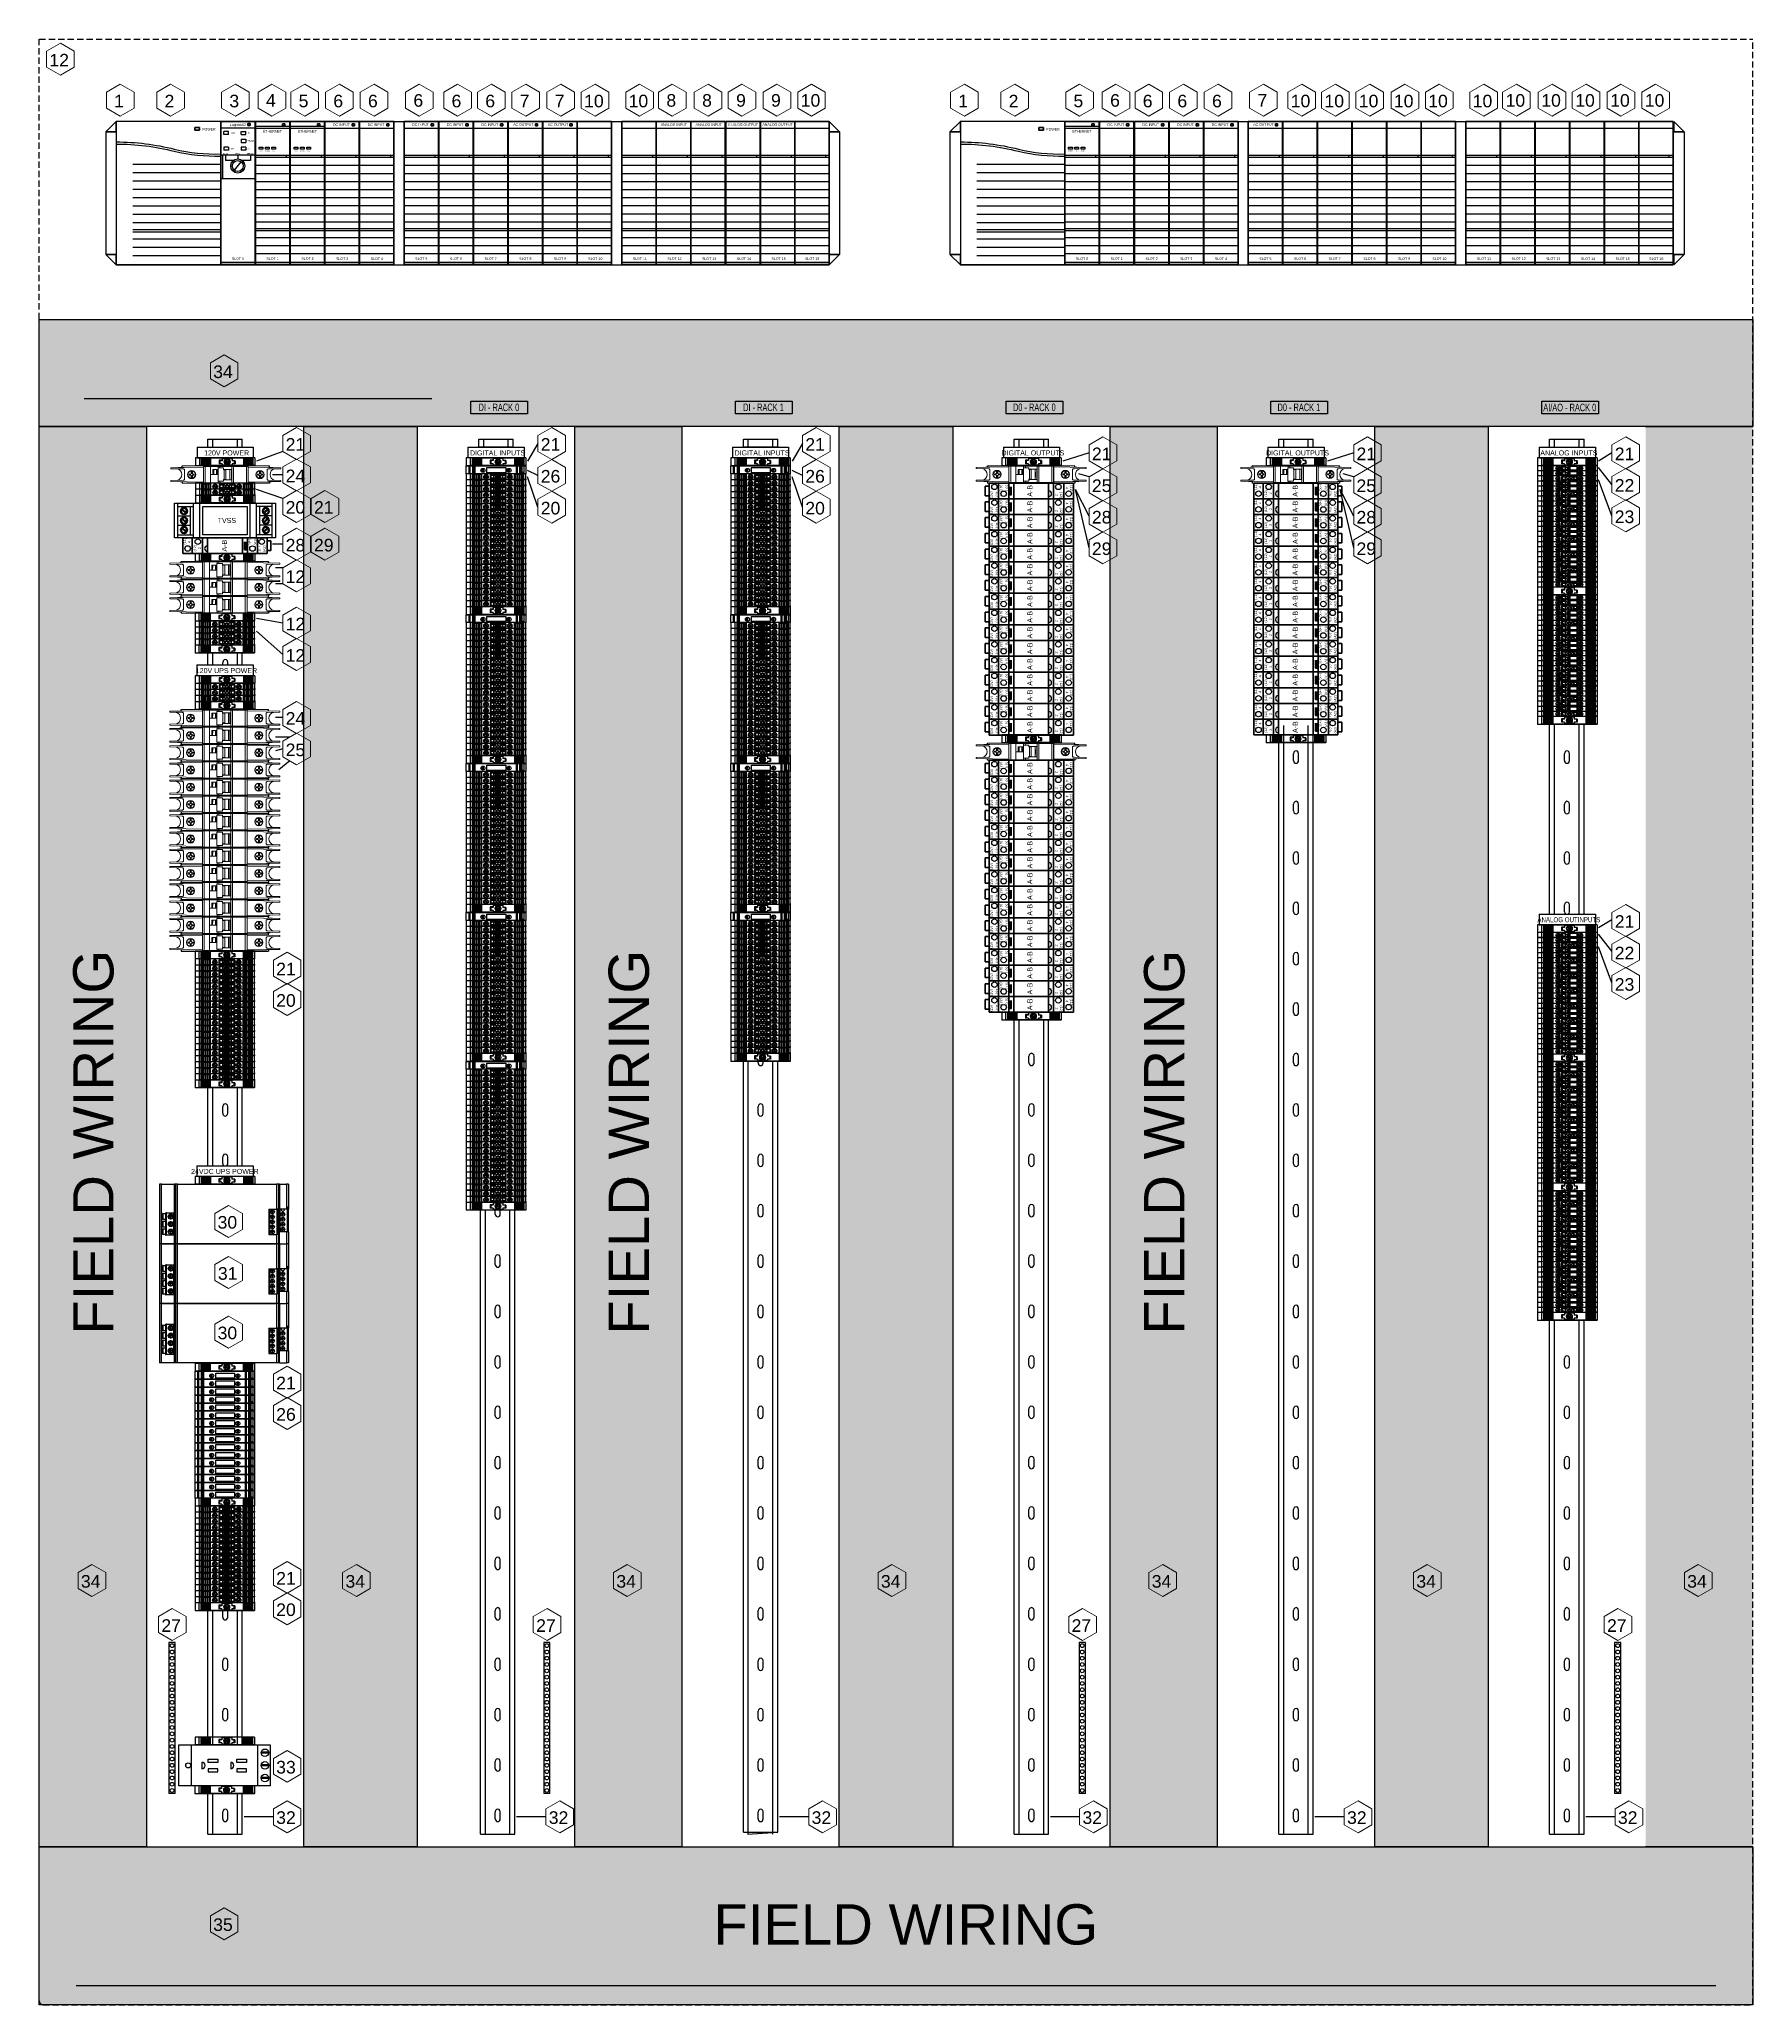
# Model space of a CAD drawing. Extents: x 17 to 188, y 22 to 107.
# Drawn here: x 98.2 to 166.2, y 27.9 to 105.9 of the extents above; entities that cross this region are included whole.
import ezdxf
from ezdxf.enums import TextEntityAlignment as Align

# ---------------------------------------------------------------- set-up
doc = ezdxf.new("R2010")
doc.units = 0
doc.linetypes.add('DOT_CENTER', pattern=[14, 12, -1, 0, -1])
doc.linetypes.add('HIDDEN', pattern=[0.375, 0.25, -0.125])
doc.layers.add('N-ANNO-TEXT', color=2, linetype='Continuous', lineweight=18)
doc.layers.add('N-CONT-PANL', color=3, linetype='Continuous', lineweight=25)
doc.styles.add('_CGS_2-5_NOTES', font='arial.ttf', dxfattribs={"height": 2.5})

# ---------------------------------------------------------------- blocks, each defined once
blk = doc.blocks.new('T-End')
at = {"linetype": 'Continuous'}
for p, q in [((2.362, 0), (0, 0)), ((0, 0), (0, -0.311)), ((2.349, -0.311), (0, -0.311)), ((0.157, 0), (0.157, -0.303)), ((0.171, -0.311), (0.157, -0.303)), ((0.287, -0.303), (0.157, -0.303)), ((0.236, 0), (0.236, -0.303)), ((0.25, -0.311), (0.236, -0.303)), ((0.267, 0), (0.267, -0.311)), ((0.287, 0), (0.287, -0.303)), ((0.299, -0.311), (0.287, -0.303)), ((0.316, 0), (0.316, -0.311)), ((0.322, 0), (0.322, -0.311)), ((0.337, 0), (0.337, -0.303)), ((0.373, -0.303), (0.337, -0.303)), ((0.344, -0.311), (0.337, -0.303)), ((0.373, 0), (0.373, -0.303)), ((0.386, -0.311), (0.373, -0.303)), ((0.402, 0), (0.402, -0.311)), ((0.408, 0), (0.408, -0.311)), ((0.424, 0), (0.424, -0.303)), ((0.459, -0.303), (0.424, -0.303)), ((0.43, -0.311), (0.424, -0.303)), ((0.459, 0), (0.459, -0.303)), ((0.472, -0.311), (0.459, -0.303)), ((0.489, 0), (0.489, -0.311)), ((0.494, 0), (0.494, -0.311)), ((0.51, 0), (0.51, -0.303)), ((0.545, -0.303), (0.51, -0.303)), ((0.516, -0.311), (0.51, -0.303)), ((0.545, 0), (0.545, -0.303)), ((0.558, -0.311), (0.545, -0.303)), ((0.575, 0), (0.575, -0.311)), ((0.581, 0), (0.581, -0.311)), ((0.596, 0), (0.596, -0.303)), ((1.422, -0.303), (0.596, -0.303)), ((0.603, -0.311), (0.596, -0.303)), ((0.604, 0), (0.604, -0.303)), ((0.623, -0.311), (0.604, -0.303)), ((1.063, -0.09), (0.945, -0.09)), ((0.945, -0.09), (0.945, -0.229)), ((1.063, -0.109), (0.945, -0.109)), ((1.063, -0.229), (0.945, -0.229)), ((0.976, -0.109), (0.976, -0.229)), ((1.063, -0.303), (1.049, -0.311)), ((1.063, 0), (1.063, -0.109)), ((1.457, -0.028), (1.063, -0.028)), ((1.063, -0.229), (1.063, -0.303)), ((1.457, -0.283), (1.063, -0.283)), ((1.159, -0.112), (1.345, -0.219)), ((1.175, -0.085), (1.36, -0.192)), ((1.924, -0.303), (1.422, -0.303)), ((1.457, 0), (1.457, -0.109)), ((1.575, -0.109), (1.457, -0.109)), ((1.457, -0.229), (1.457, -0.303)), ((1.575, -0.229), (1.457, -0.229)), ((1.47, -0.311), (1.457, -0.303)), ((1.543, -0.109), (1.543, -0.229)), ((1.575, -0.109), (1.575, -0.229)), ((1.916, -0.303), (1.897, -0.311)), ((1.916, 0), (1.916, -0.303)), ((1.924, -0.303), (1.917, -0.311)), ((1.924, 0), (1.924, -0.303)), ((1.939, 0), (1.939, -0.311)), ((1.945, 0), (1.945, -0.311)), ((1.974, -0.303), (1.961, -0.311)), ((1.974, 0), (1.974, -0.303)), ((2.01, -0.303), (1.974, -0.303)), ((2.01, -0.303), (2.003, -0.311)), ((2.01, 0), (2.01, -0.303)), ((2.025, 0), (2.025, -0.311)), ((2.031, 0), (2.031, -0.311)), ((2.061, -0.303), (2.048, -0.311)), ((2.061, 0), (2.061, -0.303)), ((2.096, -0.303), (2.061, -0.303)), ((2.096, -0.303), (2.09, -0.311)), ((2.096, 0), (2.096, -0.303)), ((2.112, 0), (2.112, -0.311)), ((2.117, 0), (2.117, -0.311)), ((2.147, -0.303), (2.134, -0.311)), ((2.147, 0), (2.147, -0.303)), ((2.182, -0.303), (2.147, -0.303)), ((2.182, -0.303), (2.176, -0.311)), ((2.182, 0), (2.182, -0.303)), ((2.198, 0), (2.198, -0.311)), ((2.204, 0), (2.204, -0.311)), ((2.233, -0.303), (2.22, -0.311)), ((2.233, 0), (2.233, -0.303)), ((2.362, -0.303), (2.233, -0.303)), ((2.252, 0), (2.252, -0.311)), ((2.283, -0.303), (2.27, -0.311)), ((2.283, 0), (2.283, -0.303)), ((2.362, -0.303), (2.349, -0.311)), ((2.362, 0), (2.362, -0.303))]:
    blk.add_line(p, q, dxfattribs=at)
for radius in [0.114, 0.114, 0.114, 0.107]:
    blk.add_circle((1.26, -0.152), radius, dxfattribs=at)
for start, end in [(163.21298, 270), (343.21298, 136.78702), (270, 316.78702)]:
    blk.add_arc((1.26, -0.152), 0.0689, start, end, dxfattribs=at)
blk = doc.blocks.new('RECEP')
for p, q in [((-1.813, -1.625), (-1.813, 0)), ((-1.813, 0), (1.812, 0)), ((-1.313, -1.625), (-1.313, 0)), ((1.312, -1.625), (1.312, 0)), ((1.812, 0), (1.812, -1.625)), ((1.812, -1.625), (-1.813, -1.625)), ((1.812, -1.625), (1.312, -1.625))]:
    blk.add_line(p, q)
at = {"linetype": 'Continuous'}
for p, q in [((1.748, -0.293), (1.45, -0.293)), ((1.748, -0.332), (1.45, -0.332)), ((1.748, -0.793), (1.45, -0.793)), ((1.748, -0.832), (1.45, -0.832)), ((1.748, -1.293), (1.45, -1.293)), ((1.748, -1.332), (1.45, -1.332))]:
    blk.add_line(p, q, dxfattribs=at)
for points in [[(-0.9, -0.692), (-0.9, -0.942)], [(0.24, -0.692), (0.24, -0.942)]]:
    blk.add_lwpolyline(points)
for points in [[(-0.275, -0.567), (-0.275, -0.692), (-0.65, -0.692), (-0.65, -0.567)], [(0.865, -0.567), (0.865, -0.692), (0.49, -0.692), (0.49, -0.567)], [(-0.275, -1.067), (-0.275, -0.942), (-0.65, -0.942), (-0.65, -1.067)], [(0.865, -1.067), (0.865, -0.942), (0.49, -0.942), (0.49, -1.067)]]:
    blk.add_lwpolyline(points, close=True)
for centre, radius in [((-1.443, -0.812), 0.1), ((1.599, -0.312), 0.15), ((1.599, -0.812), 0.15), ((1.599, -1.313), 0.15)]:
    blk.add_circle(centre, radius)
for centre in [(-0.9, -0.817), (0.24, -0.817)]:
    blk.add_arc(centre, 0.125, 270, 90)
blk = doc.blocks.new('Breaker')
at = {"linetype": 'Continuous', "lineweight": 0}
for p, q in [((-1.733, 0), (-1.476, 0)), ((-0.26, 0), (-1.661, 0)), ((-0.89, 0), (-0.89, -0.685)), ((-0.26, 0), (0.26, 0)), ((0.063, 0), (0.26, 0)), ((1.661, 0), (0.26, 0)), ((1.733, 0), (1.622, 0)), ((-2.185, -0.07), (-1.709, -0.062)), ((-2.185, -0.07), (-2.185, -0.109)), ((-2.185, -0.109), (-1.698, -0.118)), ((-2.185, -0.576), (-1.698, -0.567)), ((-2.185, -0.576), (-2.185, -0.617)), ((-0.89, -0.639), (-2.185, -0.617)), ((-1.882, -0.065), (-1.733, -0.047)), ((-1.882, -0.62), (-1.733, -0.638)), ((-1.733, -0.685), (-1.476, -0.685)), ((-1.65, -0.059), (-0.89, -0.046)), ((-1.639, -0.138), (-1.639, -0.547)), ((-1.52, -0.343), (-1.506, -0.343)), ((-1.476, -0.685), (-0.874, -0.685)), ((-1.454, -0.322), (-1.399, -0.322)), ((-1.399, -0.363), (-1.454, -0.363)), ((-1.388, -0.311), (-1.384, -0.307)), ((-1.384, -0.378), (-1.388, -0.374)), ((-1.38, -0.303), (-1.38, -0.217)), ((-1.38, -0.468), (-1.38, -0.382)), ((-1.329, -0.217), (-1.329, -0.303)), ((-1.329, -0.381), (-1.329, -0.468)), ((-1.324, -0.307), (-1.32, -0.311)), ((-1.32, -0.374), (-1.324, -0.378)), ((-1.31, -0.322), (-1.255, -0.322)), ((-1.309, -0.363), (-1.255, -0.363)), ((-1.211, -0.343), (-1.197, -0.343)), ((-0.887, -0.014), (-0.887, -0.02)), ((-0.882, -0.014), (-0.887, -0.014)), ((-0.887, -0.02), (0.886, -0.02)), ((-0.887, -0.671), (-0.887, -0.665)), ((-0.887, -0.665), (0.886, -0.665)), ((-0.887, -0.671), (-0.882, -0.671)), ((-0.886, -0.665), (-0.886, -0.02)), ((-0.886, -0.665), (-0.886, -0.02)), ((-0.882, -0.008), (-0.882, -0.02)), ((-0.882, -0.677), (-0.882, -0.665)), ((-0.874, -0.685), (0.874, -0.685)), ((-0.815, -0.008), (-0.815, -0.02)), ((-0.815, -0.665), (-0.815, -0.02)), ((-0.815, -0.677), (-0.815, -0.665)), ((-0.61, -0.665), (-0.61, -0.02)), ((-0.61, -0.343), (-0.515, -0.343)), ((-0.606, -0.008), (-0.606, -0.02)), ((-0.606, -0.677), (-0.606, -0.665)), ((-0.516, -0.343), (-0.514, -0.146)), ((-0.516, -0.343), (-0.312, -0.343)), ((-0.514, -0.146), (-0.34, -0.146)), ((-0.48, -0.146), (-0.482, -0.343)), ((-0.37, -0.146), (-0.368, -0.343)), ((-0.34, -0.146), (-0.338, -0.343)), ((-0.312, -0.606), (-0.312, -0.079)), ((-0.312, -0.079), (-0.11, -0.079)), ((-0.095, -0.606), (-0.312, -0.606)), ((-0.305, -0.079), (-0.305, -0.02)), ((-0.305, -0.606), (-0.305, -0.665)), ((-0.304, -0.008), (-0.304, -0.02)), ((-0.304, -0.677), (-0.304, -0.665)), ((-0.235, -0.079), (-0.235, -0.02)), ((-0.235, -0.606), (-0.235, -0.665)), ((-0.098, -0.079), (-0.11, -0.079)), ((-0.095, -0.085), (-0.098, -0.079)), ((-0.095, -0.085), (-0.095, -0.15)), ((-0.095, -0.136), (0.219, -0.136)), ((-0.003, -0.15), (-0.095, -0.15)), ((-0.003, -0.535), (-0.095, -0.535)), ((-0.095, -0.606), (-0.095, -0.535)), ((-0.095, -0.549), (0.219, -0.549)), ((-0.073, -0.15), (-0.073, -0.535)), ((-0.003, -0.15), (-0.003, -0.535)), ((0.154, -0.136), (0.154, -0.549)), ((0.161, -0.136), (0.163, -0.343)), ((0.161, -0.549), (0.163, -0.343)), ((0.22, -0.343), (0.219, -0.136)), ((0.219, -0.549), (0.22, -0.343)), ((0.232, -0.018), (0.232, -0.02)), ((0.232, -0.667), (0.232, -0.665)), ((0.235, -0.665), (0.235, -0.02)), ((0.304, -0.008), (0.304, -0.02)), ((0.304, -0.677), (0.304, -0.665)), ((0.305, -0.665), (0.305, -0.02)), ((0.815, -0.008), (0.815, -0.02)), ((0.815, -0.665), (0.815, -0.02)), ((0.815, -0.677), (0.815, -0.665)), ((0.874, -0.685), (0.912, -0.685)), ((0.874, -0.685), (1.733, -0.685)), ((0.882, -0.008), (0.882, -0.02)), ((0.886, -0.014), (0.882, -0.014)), ((0.882, -0.677), (0.882, -0.665)), ((0.882, -0.671), (0.886, -0.671)), ((0.886, -0.671), (0.886, -0.014)), ((0.89, -0.671), (0.89, -0.014)), ((0.89, -0.047), (2.185, -0.07)), ((1.65, -0.626), (0.89, -0.639)), ((1.193, -0.343), (1.207, -0.343)), ((1.259, -0.322), (1.314, -0.322)), ((1.314, -0.363), (1.259, -0.363)), ((1.324, -0.311), (1.328, -0.307)), ((1.328, -0.378), (1.324, -0.374)), ((1.333, -0.303), (1.333, -0.217)), ((1.333, -0.468), (1.333, -0.382)), ((1.384, -0.217), (1.384, -0.303)), ((1.384, -0.381), (1.384, -0.468)), ((1.388, -0.307), (1.392, -0.311)), ((1.393, -0.374), (1.388, -0.378)), ((1.403, -0.322), (1.458, -0.322)), ((1.403, -0.363), (1.458, -0.363)), ((1.502, -0.343), (1.516, -0.343)), ((1.639, -0.547), (1.639, -0.138)), ((1.698, -0.118), (2.185, -0.109)), ((1.698, -0.567), (2.185, -0.576)), ((2.185, -0.615), (1.709, -0.623)), ((1.882, -0.065), (1.733, -0.047)), ((1.882, -0.62), (1.733, -0.638)), ((2.185, -0.07), (2.185, -0.109)), ((2.185, -0.576), (2.185, -0.615))]:
    blk.add_line(p, q, dxfattribs=at)
for p, q in [((-1.733, -0.047), (-1.733, 0)), ((1.733, -0.047), (1.733, 0)), ((-1.733, -0.638), (-1.733, -0.685)), ((1.733, -0.638), (1.733, -0.685))]:
    blk.add_line(p, q)
for centre, radius in [((-1.358, -0.343), 0.161), ((-1.358, -0.343), 0.148), ((1.354, -0.343), 0.161), ((1.354, -0.343), 0.148)]:
    blk.add_circle(centre, radius, dxfattribs=at)
for centre, radius, start, end in [((-1.988, -0.343), 0.236, 284.31336, 75.68664), ((-1.354, -0.343), 0.101, 168.46304, 191.53696), ((-1.354, -0.343), 0.048, 155.03079, 204.96921), ((-1.399, -0.314), 0.00787, 270, 44.427), ((-1.399, -0.371), 0.00787, 315.43869, 90), ((-1.388, -0.303), 0.00787, 224.427, 0), ((-1.388, -0.382), 0.00787, 0, 135.43869), ((-1.354, -0.343), 0.128, 78.46772, 101.53228), ((-1.354, -0.343), 0.0834, 72.13907, 107.86093), ((-1.354, -0.343), 0.048, 57.80605, 122.19395), ((-1.354, -0.343), 0.048, 237.80605, 270), ((-1.354, -0.343), 0.0834, 252.13907, 287.86093), ((-1.354, -0.343), 0.128, 258.46304, 281.53696), ((-1.354, -0.343), 0.048, 270, 302.19395), ((-1.321, -0.303), 0.00787, 180, 315.573), ((-1.321, -0.381), 0.00787, 43.08205, 180), ((-1.31, -0.314), 0.00787, 135.573, 270), ((-1.309, -0.371), 0.00787, 90, 223.08205), ((-1.354, -0.343), 0.048, 335.03079, 24.96921), ((-1.354, -0.343), 0.101, 348.46304, 11.53696), ((-0.874, -0.008), 0.00787, 90, 180), ((-0.874, -0.677), 0.00787, 180, 270), ((-0.598, -0.008), 0.00787, 90, 180), ((-0.598, -0.677), 0.00787, 180, 270), ((0.874, -0.008), 0.00787, 0, 90), ((0.874, -0.677), 0.00787, 270, 0), ((1.358, -0.343), 0.101, 168.46304, 191.53696), ((1.358, -0.343), 0.048, 155.03079, 204.96921), ((1.314, -0.314), 0.00787, 270, 44.427), ((1.314, -0.371), 0.00787, 315.43869, 90), ((1.325, -0.303), 0.00787, 224.427, 0), ((1.325, -0.382), 0.00787, 0, 135.43869), ((1.358, -0.343), 0.128, 78.46772, 101.53228), ((1.358, -0.343), 0.0834, 72.13907, 107.86093), ((1.358, -0.343), 0.048, 57.80605, 122.19395), ((1.358, -0.343), 0.048, 237.80605, 270), ((1.358, -0.343), 0.0834, 252.13907, 287.86093), ((1.358, -0.343), 0.128, 258.46304, 281.53696), ((1.358, -0.343), 0.048, 270, 302.19395), ((1.392, -0.303), 0.00787, 180, 315.573), ((1.392, -0.381), 0.00787, 43.08205, 180), ((1.403, -0.314), 0.00787, 135.573, 270), ((1.403, -0.371), 0.00787, 90, 223.08205), ((1.358, -0.343), 0.048, 335.03079, 24.96921), ((1.358, -0.343), 0.101, 348.46304, 11.53696), ((1.988, -0.343), 0.236, 104.31336, 255.68664)]:
    blk.add_arc(centre, radius, start, end, dxfattribs=at)
for points, knots in [([(-0.814, 0), (-0.814, 0), (-0.814, 0), (-0.814, 0), (-0.814, -0.001), (-0.815, -0.001), (-0.815, -0.002), (-0.815, -0.004), (-0.815, -0.005), (-0.815, -0.007), (-0.815, -0.008)], [0, 0, 0, 0, 0.027486, 0.052899, 0.086794, 0.17948, 0.302902, 0.452645, 0.623133, 1, 1, 1, 1]), ([(-0.304, 0), (-0.304, 0), (-0.304, 0), (-0.304, 0), (-0.304, 0), (-0.304, -0.001), (-0.304, -0.001), (-0.304, -0.002), (-0.304, -0.002), (-0.304, -0.004), (-0.304, -0.005), (-0.304, -0.006), (-0.304, -0.007), (-0.304, -0.008)], [0, 0, 0, 0, 0.006112, 0.020952, 0.045012, 0.078174, 0.120154, 0.170571, 0.294726, 0.445919, 0.618366, 0.805443, 1, 1, 1, 1]), ([(0.254, -0.008), (0.255, -0.008), (0.256, -0.007), (0.258, -0.006), (0.26, -0.006), (0.261, -0.005), (0.262, -0.005), (0.263, -0.004), (0.264, -0.003), (0.264, -0.003), (0.265, -0.003), (0.265, -0.002), (0.265, -0.002), (0.266, -0.002), (0.266, -0.001), (0.265, -0.001), (0.265, -0.001), (0.264, 0), (0.263, 0), (0.261, 0), (0.26, 0)], [0, 0, 0, 0, 0.12543, 0.250801, 0.313228, 0.375275, 0.436698, 0.497108, 0.555845, 0.584241, 0.611675, 0.637774, 0.662032, 0.68408, 0.694714, 0.705831, 0.73234, 0.765588, 0.841216, 1, 1, 1, 1]), ([(0.304, 0), (0.304, 0), (0.304, 0), (0.304, 0), (0.304, 0), (0.304, -0.001), (0.304, -0.001), (0.304, -0.002), (0.304, -0.002), (0.304, -0.004), (0.304, -0.005), (0.304, -0.006), (0.304, -0.007), (0.304, -0.008)], [0, 0, 0, 0, 0.006112, 0.020951, 0.045011, 0.078174, 0.120154, 0.170571, 0.294726, 0.445919, 0.618366, 0.805443, 1, 1, 1, 1]), ([(0.814, 0), (0.814, 0), (0.814, 0), (0.814, 0), (0.814, -0.001), (0.814, -0.001), (0.815, -0.002), (0.815, -0.004), (0.815, -0.005), (0.815, -0.007), (0.815, -0.008)], [0, 0, 0, 0, 0.027452, 0.052857, 0.086747, 0.179431, 0.302857, 0.452608, 0.623107, 1, 1, 1, 1]), ([(-1.709, -0.062), (-1.699, -0.061), (-1.679, -0.06), (-1.66, -0.059), (-1.65, -0.059)], [0, 0, 0, 0, 0.500124, 1, 1, 1, 1]), ([(-1.698, -0.118), (-1.693, -0.118), (-1.682, -0.119), (-1.663, -0.126), (-1.649, -0.134), (-1.639, -0.138)], [0, 0, 0, 0, 0.249796, 0.499823, 1, 1, 1, 1]), ([(-1.639, -0.547), (-1.649, -0.552), (-1.663, -0.559), (-1.682, -0.566), (-1.693, -0.567), (-1.698, -0.567)], [0, 0, 0, 0, 0.500228, 0.750237, 1, 1, 1, 1]), ([(-0.814, -0.685), (-0.814, -0.685), (-0.814, -0.685), (-0.814, -0.685), (-0.814, -0.684), (-0.815, -0.684), (-0.815, -0.683), (-0.815, -0.681), (-0.815, -0.68), (-0.815, -0.678), (-0.815, -0.677)], [0, 0, 0, 0, 0.027486, 0.052899, 0.086794, 0.17948, 0.302902, 0.452645, 0.623133, 1, 1, 1, 1]), ([(-0.304, -0.685), (-0.304, -0.685), (-0.304, -0.685), (-0.304, -0.685), (-0.304, -0.685), (-0.304, -0.684), (-0.304, -0.684), (-0.304, -0.684), (-0.304, -0.683), (-0.304, -0.681), (-0.304, -0.68), (-0.304, -0.679), (-0.304, -0.678), (-0.304, -0.677)], [0, 0, 0, 0, 0.006112, 0.020951, 0.045012, 0.078174, 0.120154, 0.170571, 0.294726, 0.445919, 0.618365, 0.805443, 1, 1, 1, 1]), ([(0.221, -0.02), (0.223, -0.02), (0.226, -0.019), (0.23, -0.018), (0.232, -0.018)], [0, 0, 0, 0, 0.516903, 1, 1, 1, 1]), ([(0.232, -0.667), (0.23, -0.667), (0.226, -0.666), (0.223, -0.665), (0.221, -0.665)], [0, 0, 0, 0, 0.483097, 1, 1, 1, 1]), ([(0.232, -0.018), (0.233, -0.017), (0.236, -0.016), (0.244, -0.012), (0.25, -0.01), (0.254, -0.008)], [0, 0, 0, 0, 0.192809, 0.427431, 1, 1, 1, 1]), ([(0.254, -0.677), (0.25, -0.675), (0.244, -0.673), (0.236, -0.669), (0.233, -0.668), (0.232, -0.667)], [0, 0, 0, 0, 0.572569, 0.807191, 1, 1, 1, 1]), ([(0.26, -0.685), (0.261, -0.685), (0.263, -0.685), (0.264, -0.685), (0.265, -0.684), (0.265, -0.684), (0.266, -0.684), (0.266, -0.683), (0.265, -0.683), (0.265, -0.683), (0.265, -0.682), (0.264, -0.682), (0.264, -0.682), (0.263, -0.681), (0.262, -0.681), (0.261, -0.68), (0.26, -0.68), (0.258, -0.679), (0.256, -0.678), (0.255, -0.677), (0.254, -0.677)], [0, 0, 0, 0, 0.158787, 0.234419, 0.267664, 0.294174, 0.305289, 0.315921, 0.337967, 0.362224, 0.388323, 0.415756, 0.444153, 0.502889, 0.5633, 0.624723, 0.68677, 0.749197, 0.87457, 1, 1, 1, 1]), ([(0.304, -0.685), (0.304, -0.685), (0.304, -0.685), (0.304, -0.685), (0.304, -0.685), (0.304, -0.684), (0.304, -0.684), (0.304, -0.684), (0.304, -0.683), (0.304, -0.681), (0.304, -0.68), (0.304, -0.679), (0.304, -0.678), (0.304, -0.677)], [0, 0, 0, 0, 0.006113, 0.020951, 0.045013, 0.078173, 0.120155, 0.170572, 0.294728, 0.445919, 0.618366, 0.805443, 1, 1, 1, 1]), ([(0.814, -0.685), (0.814, -0.685), (0.814, -0.685), (0.814, -0.685), (0.814, -0.684), (0.814, -0.684), (0.815, -0.683), (0.815, -0.681), (0.815, -0.68), (0.815, -0.678), (0.815, -0.677)], [0, 0, 0, 0, 0.027451, 0.052859, 0.086747, 0.179432, 0.302859, 0.452608, 0.623107, 1, 1, 1, 1]), ([(1.639, -0.138), (1.649, -0.134), (1.663, -0.126), (1.682, -0.119), (1.693, -0.118), (1.698, -0.118)], [0, 0, 0, 0, 0.50023, 0.75024, 1, 1, 1, 1]), ([(1.698, -0.567), (1.693, -0.567), (1.682, -0.566), (1.663, -0.559), (1.649, -0.552), (1.639, -0.547)], [0, 0, 0, 0, 0.249797, 0.499823, 1, 1, 1, 1]), ([(1.709, -0.623), (1.699, -0.624), (1.679, -0.625), (1.66, -0.626), (1.65, -0.626)], [0, 0, 0, 0, 0.500124, 1, 1, 1, 1])]:
    blk.add_open_spline(points, degree=3, knots=knots, dxfattribs=at)
blk = doc.blocks.new('T-J4')
at = {"linetype": 'Continuous'}
for p, q in [((0.158, 0), (0, 0)), ((0.171, -0.24), (0, -0.24)), ((0.158, 0), (0.158, -0.232)), ((0.168, 0), (0.158, 0)), ((0.171, -0.24), (0.158, -0.232)), ((0.168, -0.232), (0.158, -0.232)), ((0.237, 0), (0.168, 0)), ((0.237, -0.232), (0.168, -0.232)), ((0.177, -0.24), (0.171, -0.24)), ((0.25, -0.24), (0.177, -0.24)), ((0.237, 0), (0.237, -0.232)), ((0.245, 0), (0.237, 0)), ((0.25, -0.24), (0.237, -0.232)), ((0.245, -0.232), (0.237, -0.232)), ((0.252, 0), (0.245, 0)), ((0.252, -0.232), (0.245, -0.232)), ((0.245, -0.232), (0.245, -0.232)), ((0.254, -0.24), (0.25, -0.24)), ((0.267, 0), (0.252, 0)), ((0.252, 0), (0.252, -0.232)), ((0.262, -0.24), (0.252, -0.232)), ((0.262, -0.24), (0.254, -0.24)), ((0.267, -0.24), (0.262, -0.24)), ((0.604, 0), (0.267, 0)), ((0.267, 0), (0.267, -0.24)), ((0.604, -0.03), (0.267, -0.03)), ((0.285, -0.24), (0.267, -0.24)), ((0.339, -0.03), (0.285, -0.03)), ((0.289, -0.24), (0.285, -0.24)), ((0.316, -0.24), (0.289, -0.24)), ((0.316, -0.03), (0.316, -0.236)), ((0.316, -0.236), (0.316, -0.24)), ((0.322, -0.24), (0.316, -0.24)), ((0.322, -0.03), (0.322, -0.236)), ((0.322, -0.236), (0.322, -0.24)), ((0.331, -0.24), (0.322, -0.24)), ((0.331, -0.03), (0.331, -0.236)), ((0.331, -0.236), (0.331, -0.24)), ((0.348, -0.24), (0.331, -0.24)), ((0.338, -0.03), (0.338, -0.236)), ((0.339, -0.236), (0.338, -0.236)), ((0.371, -0.236), (0.339, -0.236)), ((0.348, -0.236), (0.348, -0.24)), ((0.39, -0.24), (0.348, -0.24)), ((0.425, -0.03), (0.371, -0.03)), ((0.376, -0.236), (0.371, -0.236)), ((0.403, -0.236), (0.376, -0.236)), ((0.434, -0.24), (0.39, -0.24)), ((0.403, -0.03), (0.403, -0.236)), ((0.408, -0.236), (0.403, -0.236)), ((0.408, -0.03), (0.408, -0.236)), ((0.418, -0.236), (0.408, -0.236)), ((0.418, -0.03), (0.418, -0.236)), ((0.424, -0.236), (0.418, -0.236)), ((0.424, -0.03), (0.424, -0.236)), ((0.425, -0.236), (0.424, -0.236)), ((0.457, -0.236), (0.425, -0.236)), ((0.476, -0.24), (0.434, -0.24)), ((0.511, -0.03), (0.457, -0.03)), ((0.462, -0.236), (0.457, -0.236)), ((0.489, -0.236), (0.462, -0.236)), ((0.521, -0.24), (0.476, -0.24)), ((0.489, -0.03), (0.489, -0.236)), ((0.494, -0.236), (0.489, -0.236)), ((0.494, -0.03), (0.494, -0.236)), ((0.504, -0.236), (0.494, -0.236)), ((0.504, -0.03), (0.504, -0.236)), ((0.511, -0.236), (0.504, -0.236)), ((0.511, -0.03), (0.511, -0.236)), ((0.511, -0.236), (0.511, -0.236)), ((0.544, -0.236), (0.511, -0.236)), ((0.562, -0.24), (0.521, -0.24)), ((0.548, -0.236), (0.544, -0.236)), ((0.575, -0.236), (0.548, -0.236)), ((0.597, -0.24), (0.562, -0.24)), ((0.575, -0.03), (0.575, -0.236)), ((0.581, -0.236), (0.575, -0.236)), ((0.581, -0.03), (0.581, -0.236)), ((0.59, -0.236), (0.581, -0.236)), ((0.59, -0.03), (0.59, -0.236)), ((0.597, -0.236), (0.59, -0.236)), ((0.597, -0.03), (0.597, -0.236)), ((0.597, -0.236), (0.597, -0.24)), ((0.598, -0.24), (0.597, -0.24)), ((0.61, -0.24), (0.598, -0.24)), ((0.604, 0), (0.604, -0.234)), ((0.607, 0), (0.604, 0)), ((0.628, 0), (0.607, 0)), ((0.607, -0.232), (0.607, -0.232)), ((0.628, -0.232), (0.607, -0.232)), ((0.609, -0.24), (0.607, -0.238)), ((0.617, -0.24), (0.61, -0.24)), ((0.628, -0.24), (0.617, -0.24)), ((0.915, 0), (0.628, 0)), ((0.915, -0.232), (0.628, -0.232)), ((1.033, -0.24), (0.628, -0.24)), ((0.698, -0.141), (0.694, -0.133)), ((0.84, -0.2), (0.716, -0.076)), ((0.857, -0.184), (0.732, -0.06)), ((0.737, -0.208), (0.733, -0.2)), ((0.752, -0.048), (0.743, -0.048)), ((0.83, -0.048), (0.821, -0.048)), ((0.84, -0.2), (0.835, -0.208)), ((0.879, -0.133), (0.874, -0.141)), ((1.033, 0), (0.915, 0)), ((1.033, -0.232), (0.915, -0.232)), ((1.033, -0.05), (0.945, -0.05)), ((0.945, -0.05), (0.945, -0.19)), ((1.063, -0.07), (0.945, -0.07)), ((1.033, -0.19), (0.945, -0.19)), ((0.976, -0.07), (0.976, -0.19)), ((1.055, -0.181), (0.976, -0.181)), ((1.063, 0), (1.033, 0)), ((1.063, -0.05), (1.033, -0.05)), ((1.063, -0.19), (1.033, -0.19)), ((1.063, -0.232), (1.033, -0.232)), ((1.049, -0.24), (1.033, -0.24)), ((1.063, -0.232), (1.049, -0.24)), ((1.055, -0.24), (1.049, -0.24)), ((1.055, -0.181), (1.055, -0.19)), ((1.055, -0.237), (1.055, -0.24)), ((1.063, -0.24), (1.055, -0.24)), ((1.083, 0), (1.063, 0)), ((1.063, 0), (1.063, -0.05)), ((1.169, -0.024), (1.063, -0.024)), ((1.063, -0.05), (1.063, -0.06)), ((1.063, -0.06), (1.063, -0.07)), ((1.063, -0.19), (1.063, -0.232)), ((1.077, -0.24), (1.063, -0.24)), ((1.086, -0.24), (1.077, -0.24)), ((1.169, 0), (1.083, 0)), ((1.086, -0.024), (1.086, -0.24)), ((1.26, -0.23), (1.086, -0.23)), ((1.1, -0.24), (1.086, -0.24)), ((1.1, -0.087), (1.1, -0.173)), ((1.159, -0.24), (1.1, -0.24)), ((1.163, -0.075), (1.112, -0.075)), ((1.163, -0.185), (1.112, -0.185)), ((1.405, -0.23), (1.114, -0.23)), ((1.405, -0.23), (1.114, -0.23)), ((1.22, -0.24), (1.159, -0.24)), ((1.287, 0), (1.169, 0)), ((1.287, -0.024), (1.169, -0.024)), ((1.175, -0.087), (1.175, -0.173)), ((1.22, -0.23), (1.22, -0.24)), ((1.236, -0.24), (1.22, -0.24)), ((1.283, -0.24), (1.236, -0.24)), ((1.433, -0.23), (1.26, -0.23)), ((1.299, -0.24), (1.283, -0.24)), ((1.437, 0), (1.287, 0)), ((1.437, -0.024), (1.287, -0.024)), ((1.299, -0.23), (1.299, -0.24)), ((1.36, -0.24), (1.299, -0.24)), ((1.344, -0.087), (1.344, -0.173)), ((1.407, -0.075), (1.356, -0.075)), ((1.407, -0.185), (1.356, -0.185)), ((1.419, -0.24), (1.36, -0.24)), ((1.419, -0.087), (1.419, -0.173)), ((1.433, -0.24), (1.419, -0.24)), ((1.433, -0.024), (1.433, -0.24)), ((1.442, -0.24), (1.433, -0.24)), ((1.457, 0), (1.437, 0)), ((1.457, -0.024), (1.437, -0.024)), ((1.457, -0.24), (1.442, -0.24)), ((1.486, 0), (1.457, 0)), ((1.457, 0), (1.457, -0.05)), ((1.575, -0.05), (1.457, -0.05)), ((1.457, -0.05), (1.457, -0.06)), ((1.457, -0.06), (1.457, -0.07)), ((1.575, -0.07), (1.457, -0.07)), ((1.457, -0.19), (1.457, -0.232)), ((1.486, -0.19), (1.457, -0.19)), ((1.486, -0.232), (1.457, -0.232)), ((1.47, -0.24), (1.457, -0.232)), ((1.464, -0.24), (1.457, -0.24)), ((1.543, -0.181), (1.464, -0.181)), ((1.464, -0.181), (1.464, -0.19)), ((1.464, -0.237), (1.464, -0.24)), ((1.47, -0.24), (1.464, -0.24)), ((1.486, -0.24), (1.47, -0.24)), ((1.604, 0), (1.486, 0)), ((1.575, -0.19), (1.486, -0.19)), ((1.604, -0.232), (1.486, -0.232)), ((1.891, -0.24), (1.486, -0.24)), ((1.543, -0.07), (1.543, -0.19)), ((1.575, -0.05), (1.575, -0.19)), ((1.891, 0), (1.604, 0)), ((1.891, -0.232), (1.604, -0.232)), ((1.645, -0.141), (1.641, -0.133)), ((1.787, -0.06), (1.663, -0.184)), ((1.804, -0.076), (1.68, -0.2)), ((1.684, -0.208), (1.68, -0.2)), ((1.699, -0.048), (1.69, -0.048)), ((1.777, -0.048), (1.767, -0.048)), ((1.787, -0.2), (1.782, -0.208)), ((1.826, -0.133), (1.821, -0.141)), ((1.913, 0), (1.891, 0)), ((1.912, -0.232), (1.891, -0.232)), ((1.903, -0.24), (1.891, -0.24)), ((1.91, -0.24), (1.903, -0.24)), ((1.913, -0.238), (1.91, -0.24)), ((1.922, -0.24), (1.91, -0.24)), ((1.913, -0.232), (1.912, -0.232)), ((1.915, 0), (1.913, 0)), ((2.252, 0), (1.915, 0)), ((1.915, -0.234), (1.915, 0)), ((2.252, -0.03), (1.915, -0.03)), ((1.922, -0.03), (1.922, -0.236)), ((1.929, -0.236), (1.922, -0.236)), ((1.922, -0.236), (1.922, -0.24)), ((1.957, -0.24), (1.922, -0.24)), ((1.922, -0.24), (1.922, -0.24)), ((1.929, -0.03), (1.929, -0.236)), ((1.939, -0.236), (1.929, -0.236)), ((1.939, -0.03), (1.939, -0.236)), ((1.944, -0.236), (1.939, -0.236)), ((1.944, -0.03), (1.944, -0.236)), ((1.971, -0.236), (1.944, -0.236)), ((1.999, -0.24), (1.957, -0.24)), ((1.976, -0.236), (1.971, -0.236)), ((2.008, -0.236), (1.976, -0.236)), ((2.043, -0.24), (1.999, -0.24)), ((2.062, -0.03), (2.008, -0.03)), ((2.009, -0.236), (2.008, -0.236)), ((2.009, -0.03), (2.009, -0.236)), ((2.016, -0.236), (2.009, -0.236)), ((2.016, -0.03), (2.016, -0.236)), ((2.025, -0.236), (2.016, -0.236)), ((2.025, -0.03), (2.025, -0.236)), ((2.031, -0.236), (2.025, -0.236)), ((2.031, -0.03), (2.031, -0.236)), ((2.057, -0.236), (2.031, -0.236)), ((2.085, -0.24), (2.043, -0.24)), ((2.062, -0.236), (2.057, -0.236)), ((2.094, -0.236), (2.062, -0.236)), ((2.13, -0.24), (2.085, -0.24)), ((2.148, -0.03), (2.094, -0.03)), ((2.095, -0.236), (2.094, -0.236)), ((2.095, -0.03), (2.095, -0.236)), ((2.102, -0.236), (2.095, -0.236)), ((2.102, -0.03), (2.102, -0.236)), ((2.111, -0.236), (2.102, -0.236)), ((2.111, -0.03), (2.111, -0.236)), ((2.117, -0.236), (2.111, -0.236)), ((2.117, -0.03), (2.117, -0.236)), ((2.144, -0.236), (2.117, -0.236)), ((2.171, -0.24), (2.13, -0.24)), ((2.148, -0.236), (2.144, -0.236)), ((2.181, -0.236), (2.148, -0.236)), ((2.171, -0.236), (2.171, -0.24)), ((2.188, -0.24), (2.171, -0.24)), ((2.235, -0.03), (2.181, -0.03)), ((2.181, -0.03), (2.181, -0.236)), ((2.181, -0.236), (2.181, -0.236)), ((2.188, -0.03), (2.188, -0.236)), ((2.188, -0.236), (2.188, -0.24)), ((2.198, -0.24), (2.188, -0.24)), ((2.198, -0.03), (2.198, -0.236)), ((2.198, -0.236), (2.198, -0.24)), ((2.203, -0.24), (2.198, -0.24)), ((2.203, -0.03), (2.203, -0.236)), ((2.203, -0.236), (2.203, -0.24)), ((2.23, -0.24), (2.203, -0.24)), ((2.235, -0.24), (2.23, -0.24)), ((2.252, -0.24), (2.235, -0.24)), ((2.252, 0), (2.252, -0.24)), ((2.268, 0), (2.252, 0)), ((2.258, -0.24), (2.252, -0.24)), ((2.268, -0.232), (2.258, -0.24)), ((2.265, -0.24), (2.258, -0.24)), ((2.269, -0.24), (2.265, -0.24)), ((2.275, 0), (2.268, 0)), ((2.268, 0), (2.268, -0.232)), ((2.275, -0.232), (2.268, -0.232)), ((2.283, -0.232), (2.269, -0.24)), ((2.343, -0.24), (2.269, -0.24)), ((2.283, 0), (2.275, 0)), ((2.283, -0.232), (2.275, -0.232)), ((2.283, -0.232), (2.283, 0)), ((2.352, 0), (2.283, 0)), ((2.352, -0.232), (2.283, -0.232)), ((2.348, -0.24), (2.343, -0.24)), ((2.362, -0.232), (2.348, -0.24)), ((2.362, -0.24), (2.348, -0.24)), ((2.362, 0), (2.352, 0)), ((2.362, -0.232), (2.352, -0.232)), ((2.362, -0.201), (2.362, 0)), ((2.362, 0), (2.362, 0)), ((2.362, -0.201), (2.362, -0.24)), ((2.362, -0.201), (2.362, -0.201))]:
    blk.add_line(p, q, dxfattribs=at)
blk.add_line((0, 0), (0, -0.24))
for points in [[(0.607, -0.232), (0.606, -0.232), (0.605, -0.232), (0.605, -0.233), (0.604, -0.233), (0.604, -0.233), (0.604, -0.234), (0.604, -0.234)], [(0.604, -0.234), (0.604, -0.234), (0.604, -0.235), (0.605, -0.236), (0.605, -0.236), (0.605, -0.237), (0.606, -0.237), (0.607, -0.238)], [(1.915, -0.234), (1.915, -0.234), (1.915, -0.233), (1.915, -0.233), (1.915, -0.233), (1.914, -0.232), (1.913, -0.232), (1.913, -0.232)], [(1.913, -0.238), (1.913, -0.237), (1.914, -0.237), (1.914, -0.236), (1.915, -0.236), (1.915, -0.235), (1.915, -0.234), (1.915, -0.234)]]:
    blk.add_lwpolyline(points, dxfattribs=at)
for centre, radius in [((0.786, -0.13), 0.0886), ((1.26, -0.13), 0.063), ((1.26, -0.13), 0.0484), ((1.733, -0.13), 0.0886)]:
    blk.add_circle(centre, radius, dxfattribs=at)
for centre, radius, start, end in [((0.786, -0.13), 0.0925, 0, 180), ((0.786, -0.13), 0.0925, 180, 0), ((0.786, -0.13), 0.0689, 145.02363, 304.9763), ((0.786, -0.13), 0.0689, 324.71817, 125.28176), ((1.112, -0.087), 0.0118, 90, 179.99999), ((1.112, -0.173), 0.0118, 180.00001, 270), ((1.163, -0.087), 0.0118, 0.00001, 90.00001), ((1.163, -0.173), 0.0118, 269.99999, 359.99999), ((1.26, -0.13), 0.0591, 80.13543, 350.02822), ((1.26, -0.13), 0.0591, 189.97178, 99.86457), ((1.356, -0.087), 0.0118, 89.99999, 179.99999), ((1.356, -0.173), 0.0118, 180.00001, 270.00001), ((1.407, -0.087), 0.0118, 0.00001, 90), ((1.407, -0.173), 0.0118, 270, 359.99999), ((1.733, -0.13), 0.0925, 0, 180), ((1.733, -0.13), 0.0925, 180, 0), ((1.733, -0.13), 0.0689, 54.71812, 215.28181), ((1.733, -0.13), 0.0689, 235.02365, 34.97627)]:
    blk.add_arc(centre, radius, start, end, dxfattribs=at)
blk = doc.blocks.new('T-Analog')
at = {"linetype": 'Continuous'}
for p, q in [((2.362, 0), (0, 0)), ((0, 0), (0, -0.201)), ((0.6, -0.201), (0, -0.201)), ((0.157, 0), (0.157, -0.193)), ((0.171, -0.201), (0.157, -0.193)), ((0.252, -0.193), (0.157, -0.193)), ((2.362, -0.201), (0.171, -0.201)), ((0.236, 0), (0.236, -0.193)), ((0.25, -0.201), (0.236, -0.193)), ((0.252, 0), (0.252, -0.193)), ((0.262, -0.201), (0.252, -0.193)), ((0.267, 0), (0.267, -0.201)), ((0.267, 0), (0.267, -0.199)), ((0.267, 0), (0.267, -0.201)), ((0.287, 0), (0.287, -0.199)), ((0.316, 0), (0.316, -0.199)), ((0.322, 0), (0.322, -0.199)), ((0.338, -0.011), (0.322, -0.011)), ((0.338, 0), (0.338, -0.199)), ((0.373, 0), (0.373, -0.199)), ((0.403, 0), (0.403, -0.199)), ((0.408, 0), (0.408, -0.199)), ((0.424, -0.011), (0.408, -0.011)), ((0.424, 0), (0.424, -0.199)), ((0.46, 0), (0.46, -0.199)), ((0.489, 0), (0.489, -0.199)), ((0.495, 0), (0.495, -0.199)), ((0.51, -0.011), (0.495, -0.011)), ((0.51, 0), (0.51, -0.199)), ((0.546, 0), (0.546, -0.199)), ((0.575, 0), (0.575, -0.199)), ((0.581, 0), (0.581, -0.199)), ((0.597, -0.011), (0.581, -0.011)), ((0.597, 0), (0.597, -0.199)), ((0.604, 0), (0.604, -0.193)), ((0.604, 0), (0.604, -0.193)), ((0.623, -0.201), (0.604, -0.193)), ((0.734, -0.112), (0.732, -0.107)), ((0.843, -0.035), (0.743, -0.135)), ((0.762, -0.16), (0.759, -0.155)), ((0.871, -0.062), (0.771, -0.163)), ((0.782, -0.029), (0.777, -0.029)), ((0.837, -0.029), (0.832, -0.029)), ((0.855, -0.155), (0.852, -0.16)), ((0.882, -0.107), (0.88, -0.112)), ((1.063, -0.033), (0.923, -0.033)), ((0.923, -0.033), (0.923, -0.179)), ((1.063, -0.171), (0.923, -0.171)), ((0.923, -0.171), (0.923, -0.193)), ((0.947, -0.201), (0.923, -0.193)), ((0.945, -0.033), (0.945, -0.171)), ((1.063, -0.053), (0.945, -0.053)), ((0.976, -0.053), (0.976, -0.171)), ((1.055, -0.142), (0.976, -0.142)), ((1.063, -0.193), (1.049, -0.201)), ((1.055, -0.142), (1.055, -0.171)), ((1.063, 0), (1.063, -0.053)), ((1.063, -0.171), (1.063, -0.193)), ((1.087, 0), (1.087, -0.201)), ((1.433, -0.201), (1.087, -0.201)), ((1.1, -0.083), (1.1, -0.142)), ((1.163, -0.071), (1.112, -0.071)), ((1.163, -0.154), (1.112, -0.154)), ((1.175, -0.083), (1.175, -0.142)), ((1.193, 0), (1.193, -0.201)), ((1.199, -0.023), (1.199, -0.184)), ((1.212, -0.033), (1.212, -0.171)), ((1.259, -0.022), (1.224, -0.022)), ((1.259, -0.184), (1.224, -0.184)), ((1.271, -0.033), (1.271, -0.171)), ((1.284, -0.023), (1.284, -0.184)), ((1.597, -0.033), (1.284, -0.033)), ((1.597, -0.171), (1.284, -0.171)), ((1.597, -0.193), (1.572, -0.201)), ((1.597, 0), (1.597, -0.033)), ((1.597, 0), (1.597, -0.171)), ((1.597, -0.171), (1.597, -0.193)), ((1.64, -0.112), (1.637, -0.107)), ((1.749, -0.035), (1.648, -0.135)), ((1.668, -0.16), (1.665, -0.155)), ((1.777, -0.062), (1.676, -0.163)), ((1.688, -0.029), (1.682, -0.029)), ((1.743, -0.029), (1.738, -0.029)), ((1.76, -0.155), (1.758, -0.16)), ((1.788, -0.107), (1.785, -0.112)), ((1.916, -0.193), (1.897, -0.201)), ((1.916, 0), (1.916, -0.193)), ((1.916, 0), (1.916, -0.193)), ((1.923, 0), (1.923, -0.199)), ((1.939, -0.011), (1.923, -0.011)), ((2.233, -0.199), (1.923, -0.199)), ((1.939, 0), (1.939, -0.199)), ((1.944, 0), (1.944, -0.199)), ((1.974, 0), (1.974, -0.199)), ((2.009, 0), (2.009, -0.199)), ((2.025, -0.011), (2.009, -0.011)), ((2.025, 0), (2.025, -0.199)), ((2.031, 0), (2.031, -0.199)), ((2.06, 0), (2.06, -0.199)), ((2.096, 0), (2.096, -0.199)), ((2.111, -0.011), (2.096, -0.011)), ((2.111, 0), (2.111, -0.199)), ((2.117, 0), (2.117, -0.199)), ((2.146, 0), (2.146, -0.199)), ((2.182, 0), (2.182, -0.199)), ((2.198, -0.011), (2.182, -0.011)), ((2.198, 0), (2.198, -0.199)), ((2.203, 0), (2.203, -0.199)), ((2.233, 0), (2.233, -0.199)), ((2.252, 0), (2.252, -0.199)), ((2.252, 0), (2.252, -0.201)), ((2.268, -0.193), (2.258, -0.201)), ((2.268, 0), (2.268, -0.193)), ((2.362, -0.193), (2.268, -0.193)), ((2.283, -0.193), (2.27, -0.201)), ((2.283, 0), (2.283, -0.193)), ((2.362, 0), (2.362, -0.201))]:
    blk.add_line(p, q, dxfattribs=at)
for p, q in [((1.211, -0.011), (1.272, -0.011)), ((1.211, -0.195), (1.272, -0.195)), ((1.57, -0.171), (1.57, -0.033))]:
    blk.add_line(p, q)
blk.add_lwpolyline([(1.575, -0.076), (1.591, -0.076), (1.591, -0.138), (1.575, -0.138)], close=True)
for centre, radius in [((0.807, -0.099), 0.0787), ((0.807, -0.099), 0.0758), ((0.807, -0.099), 0.0738), ((1.713, -0.099), 0.0787), ((1.713, -0.099), 0.0758), ((1.713, -0.099), 0.0738)]:
    blk.add_circle(centre, radius, dxfattribs=at)
for centre, start, end in [((1.112, -0.083), 89.99996, 179.99996), ((1.112, -0.142), 179.99996, 269.99996), ((1.163, -0.083), 359.99996, 89.99996), ((1.163, -0.142), 269.99996, 359.99996), ((1.211, -0.023), 89.99996, 179.99996), ((1.211, -0.184), 179.99996, 269.99996), ((1.224, -0.033), 89.99996, 179.99996), ((1.224, -0.172), 179.99996, 269.99996), ((1.259, -0.033), 359.99996, 89.99996), ((1.259, -0.172), 269.99996, 359.99996), ((1.272, -0.023), 359.99996, 89.99996), ((1.272, -0.184), 269.99996, 359.99996)]:
    blk.add_arc(centre, 0.0118, start, end, dxfattribs=at)
blk = doc.blocks.new('T-J3')
at = {"linetype": 'Continuous'}
for p, q in [((2.362, 0), (0, 0)), ((0, 0), (0, -0.201)), ((2.362, -0.201), (0, -0.201)), ((0.157, 0), (0.157, -0.193)), ((0.171, -0.201), (0.157, -0.193)), ((0.252, -0.193), (0.157, -0.193)), ((0.236, 0), (0.236, -0.193)), ((0.25, -0.201), (0.236, -0.193)), ((0.252, 0), (0.252, -0.193)), ((0.262, -0.201), (0.252, -0.193)), ((0.267, 0), (0.267, -0.201)), ((0.267, 0), (0.267, -0.199)), ((0.267, 0), (0.267, -0.201)), ((0.287, 0), (0.287, -0.199)), ((0.316, 0), (0.316, -0.199)), ((0.322, 0), (0.322, -0.199)), ((0.338, -0.011), (0.322, -0.011)), ((0.338, 0), (0.338, -0.199)), ((0.373, 0), (0.373, -0.199)), ((0.403, 0), (0.403, -0.199)), ((0.408, 0), (0.408, -0.199)), ((0.424, -0.011), (0.408, -0.011)), ((0.424, 0), (0.424, -0.199)), ((0.46, 0), (0.46, -0.199)), ((0.489, 0), (0.489, -0.199)), ((0.495, 0), (0.495, -0.199)), ((0.51, -0.011), (0.495, -0.011)), ((0.51, 0), (0.51, -0.199)), ((0.546, 0), (0.546, -0.199)), ((0.575, 0), (0.575, -0.199)), ((0.581, 0), (0.581, -0.199)), ((0.597, -0.011), (0.581, -0.011)), ((0.597, 0), (0.597, -0.199)), ((0.604, 0), (0.604, -0.193)), ((0.604, 0), (0.604, -0.193)), ((0.623, -0.201), (0.604, -0.193)), ((0.734, -0.113), (0.732, -0.108)), ((0.843, -0.035), (0.743, -0.136)), ((0.762, -0.16), (0.759, -0.156)), ((0.871, -0.063), (0.771, -0.164)), ((0.782, -0.03), (0.777, -0.03)), ((0.837, -0.03), (0.832, -0.03)), ((0.855, -0.156), (0.852, -0.16)), ((0.882, -0.108), (0.88, -0.113)), ((1.063, -0.171), (0.923, -0.171)), ((0.923, -0.171), (0.923, -0.193)), ((0.947, -0.201), (0.923, -0.193)), ((1.063, -0.033), (0.945, -0.033)), ((0.945, -0.033), (0.945, -0.171)), ((1.063, -0.053), (0.945, -0.053)), ((0.976, -0.053), (0.976, -0.171)), ((1.055, -0.142), (0.976, -0.142)), ((1.063, -0.193), (1.049, -0.201)), ((1.055, -0.142), (1.055, -0.171)), ((1.063, 0), (1.063, -0.053)), ((1.457, -0.024), (1.063, -0.024)), ((1.063, -0.171), (1.063, -0.193)), ((1.087, -0.024), (1.087, -0.201)), ((1.433, -0.201), (1.087, -0.201)), ((1.1, -0.083), (1.1, -0.142)), ((1.413, -0.024), (1.106, -0.024)), ((1.163, -0.071), (1.112, -0.071)), ((1.163, -0.154), (1.112, -0.154)), ((1.175, -0.083), (1.175, -0.142)), ((1.344, -0.083), (1.344, -0.142)), ((1.407, -0.071), (1.356, -0.071)), ((1.407, -0.154), (1.356, -0.154)), ((1.419, -0.083), (1.419, -0.142)), ((1.433, -0.024), (1.433, -0.201)), ((1.457, 0), (1.457, -0.053)), ((1.597, -0.033), (1.457, -0.033)), ((1.575, -0.053), (1.457, -0.053)), ((1.597, -0.171), (1.457, -0.171)), ((1.457, -0.171), (1.457, -0.193)), ((1.47, -0.201), (1.457, -0.193)), ((1.543, -0.142), (1.465, -0.142)), ((1.465, -0.142), (1.465, -0.171)), ((1.543, -0.053), (1.543, -0.171)), ((1.597, -0.193), (1.572, -0.201)), ((1.575, -0.033), (1.575, -0.171)), ((1.597, 0), (1.597, -0.033)), ((1.597, 0), (1.597, -0.171)), ((1.597, -0.171), (1.597, -0.193)), ((1.64, -0.113), (1.637, -0.108)), ((1.749, -0.035), (1.648, -0.136)), ((1.668, -0.16), (1.665, -0.156)), ((1.777, -0.063), (1.676, -0.164)), ((1.688, -0.03), (1.682, -0.03)), ((1.743, -0.03), (1.738, -0.03)), ((1.76, -0.156), (1.758, -0.16)), ((1.788, -0.108), (1.785, -0.113)), ((1.916, -0.193), (1.897, -0.201)), ((1.916, 0), (1.916, -0.193)), ((1.916, 0), (1.916, -0.193)), ((1.923, 0), (1.923, -0.199)), ((1.939, -0.011), (1.923, -0.011)), ((2.233, -0.199), (1.923, -0.199)), ((1.939, 0), (1.939, -0.199)), ((1.944, 0), (1.944, -0.199)), ((1.974, 0), (1.974, -0.199)), ((2.009, 0), (2.009, -0.199)), ((2.025, -0.011), (2.009, -0.011)), ((2.025, 0), (2.025, -0.199)), ((2.031, 0), (2.031, -0.199)), ((2.06, 0), (2.06, -0.199)), ((2.096, 0), (2.096, -0.199)), ((2.111, -0.011), (2.096, -0.011)), ((2.111, 0), (2.111, -0.199)), ((2.117, 0), (2.117, -0.199)), ((2.146, 0), (2.146, -0.199)), ((2.182, 0), (2.182, -0.199)), ((2.198, -0.011), (2.182, -0.011)), ((2.198, 0), (2.198, -0.199)), ((2.203, 0), (2.203, -0.199)), ((2.233, 0), (2.233, -0.199)), ((2.252, 0), (2.252, -0.199)), ((2.252, 0), (2.252, -0.201)), ((2.268, -0.193), (2.258, -0.201)), ((2.268, 0), (2.268, -0.193)), ((2.362, -0.193), (2.268, -0.193)), ((2.283, -0.193), (2.27, -0.201)), ((2.283, 0), (2.283, -0.193)), ((2.362, -0.193), (2.349, -0.201)), ((2.362, 0), (2.362, -0.201))]:
    blk.add_line(p, q, dxfattribs=at)
for centre, radius in [((0.807, -0.099), 0.0787), ((0.807, -0.099), 0.0758), ((0.807, -0.099), 0.0738), ((1.26, -0.112), 0.0531), ((1.26, -0.112), 0.0413), ((1.713, -0.099), 0.0787), ((1.713, -0.099), 0.0758), ((1.713, -0.099), 0.0738)]:
    blk.add_circle(centre, radius, dxfattribs=at)
for centre, radius, start, end in [((1.112, -0.083), 0.0118, 90, 180), ((1.112, -0.142), 0.0118, 180, 270), ((1.163, -0.083), 0.0118, 0, 90), ((1.163, -0.142), 0.0118, 270, 0), ((1.26, -0.112), 0.0492, 180, 110.14652), ((1.356, -0.083), 0.0118, 90, 180), ((1.356, -0.142), 0.0118, 180, 270), ((1.407, -0.083), 0.0118, 0, 90), ((1.407, -0.142), 0.0118, 270, 0)]:
    blk.add_arc(centre, radius, start, end, dxfattribs=at)
blk = doc.blocks.new('FUSEHOLDER')
at = {"linetype": 'Continuous'}
for p, q in [((0.1, 0), (0.1, -0.315)), ((0.139, 0), (0.139, -0.315)), ((0.298, 0), (0.298, -0.315)), ((0.338, 0), (0.338, -0.315)), ((1.987, 0), (1.987, -0.315)), ((2.026, 0), (2.026, -0.315)), ((2.164, 0), (2.164, -0.315)), ((2.203, 0), (2.203, -0.315)), ((2.223, -0.315), (2.223, 0)), ((2.303, -0.273), (2.303, 0)), ((0.642, -0.259), (0.642, -0.105)), ((0.682, -0.259), (0.682, -0.105)), ((1.68, -0.259), (1.68, -0.105)), ((1.719, -0.259), (1.719, -0.105)), ((2.303, -0.273), (2.223, -0.273))]:
    blk.add_line(p, q, dxfattribs=at)
at = {"linetype": 'Continuous', "lineweight": 100}
blk.add_line((0.261, -0.315), (0.261, 0), dxfattribs=at)
for p, q in [((0.822, -0.276), (0.822, -0.068)), ((0.822, -0.068), (1.567, -0.068)), ((1.567, -0.276), (0.822, -0.276)), ((1.567, -0.068), (1.567, -0.276))]:
    blk.add_line(p, q)
blk.add_lwpolyline([(0, 0), (2.362, 0), (2.362, -0.315), (0, -0.315)], close=True)
blk.add_lwpolyline([(2.133, -0.315), (2.133, 0)])
at = {"linetype": 'Continuous'}
for centre in [(0.662, -0.182), (1.699, -0.182)]:
    blk.add_circle(centre, 0.0793, dxfattribs=at)
blk = doc.blocks.new('Relay')
for p, q in [((2.559, -0.625, 1.212), (2.559, 0, 1.212)), ((2.559, -0.625, 0.812), (2.559, 0, 0.812)), ((0.781, -0.625, 1.312), (0.781, -0.625, 0.812)), ((1.181, -0.625, 1.212), (1.181, -0.625, 0.812)), ((2.448, -0.473, 2.195), (2.448, -0.153, 2.195)), ((2.49, -0.473, 2.462), (2.448, -0.473, 2.195)), ((2.49, -0.473, 2.462), (2.49, -0.153, 2.462)), ((2.529, -0.473, 2.462), (2.49, -0.473, 2.462)), ((2.529, -0.473, 1.212), (2.529, -0.153, 1.212)), ((2.529, -0.473, 2.462), (2.529, -0.153, 2.462)), ((2.529, -0.473, 2.462), (2.529, -0.473, 1.962)), ((2.559, -0.625, 1.375), (2.559, -0.625, 1.212)), ((2.559, -0.625, 1.212), (2.559, -0.625, 0.812))]:
    blk.add_line(p, q)
for centre in [(0.188, -0.422, 0.812), (0.593, -0.153, 1.312), (2.764, -0.425, 1.375), (3.131, -0.153, 0.812)]:
    blk.add_circle(centre, 0.109)
blk.add_arc((0.973, -0.425, 1.873), 0.109, 90, 270)
for points in [[(0.781, -0.625, 1.873), (0.781, -0.625, 0.812), (0.781, 0, 0.812), (0.781, 0, 1.873)], [(0.781, 0, 1.873), (0.781, 0, 1.873), (0.781, -0.625, 1.873)], [(1.181, -0.625, 1.873), (1.181, -0.625, 0.812), (0.781, -0.625, 0.812), (0.781, -0.625, 1.873)], [(1.181, -0.625, 0.812), (1.181, -0.625, 0.812), (1.181, -0.625, 0.812), (0.781, -0.625, 0.812)], [(0.781, -0.625, 0.812), (1.181, -0.625, 0.812), (1.181, -0.625, 1.873), (0.781, -0.625, 1.873)], [(0.781, -0.625, 1.873), (0.781, -0.625, 0.812), (0.781, -0.625, 1.873)], [(2.529, -0.153, 1.962), (2.529, -0.153, 1.712), (2.529, -0.473, 1.712), (2.529, -0.473, 1.962)], [(2.529, -0.153, 1.712), (2.529, -0.153, 1.712), (2.529, -0.473, 1.712)]]:
    blk.add_3dface(points)
at = {"invisible_edges": 14}
for points in [[(2.448, -0.473, 2.195), (2.49, -0.473, 2.462), (2.49, -0.153, 2.462), (2.448, -0.153, 2.195)], [(2.49, -0.473, 2.462), (2.529, -0.473, 2.462), (2.529, -0.153, 2.462), (2.49, -0.153, 2.462)]]:
    blk.add_3dface(points, dxfattribs=at)
at = {"style": '_CGS_2-5_NOTES'}
for s, height, p in [('(11)', 0.1, (0.126, -0.263, 0.812)), ('4', 0.1, (0.3, -0.209, 0.812)), ('(12)', 0.1, (0.527, -0.539, 1.375)), ('2', 0.1, (0.713, -0.45, 1.375)), ('A-B', 0.2, (1.746, -0.544, 1.375)), ('5(+)', 0.1, (2.682, -0.296, 1.375)), ('(A1)', 0.1, (2.916, -0.3, 1.375)), ('1(-)', 0.1, (3.072, -0.547, 0.812)), ('(A2)', 0.1, (3.289, -0.565, 0.812))]:
    blk.add_text(s, height=height, rotation=90, dxfattribs=at).set_placement(p)
mesh = blk.add_polymesh((6, 3))
for k, corner in enumerate([(3.34, 0, 0.812), (3.34, 0), (3.34, 0), (3.34, -0.625, 0.812), (3.34, -0.625), (3.34, -0.625), (0, -0.625, 0.812), (0, -0.625), (3.34, -0.625), (0, 0, 0.812), (0, 0), (3.34, 0), (0, 0, 0.812), (0, 0, 0.812), (3.34, 0, 0.812), (0, -0.625, 0.812), (0, -0.625, 0.812), (3.34, -0.625, 0.812)]):
    mesh.set_mesh_vertex(divmod(k, 3), corner)
mesh = blk.add_polymesh((6, 3))
for k, corner in enumerate([(0.781, 0, 1.312), (0.781, 0, 0.812), (0.781, 0, 0.812), (0.781, -0.625, 1.312), (0.781, -0.625, 0.812), (0.781, -0.625, 0.812), (0.375, -0.625, 1.312), (0.375, -0.625, 0.812), (0.781, -0.625, 0.812), (0.375, 0, 1.312), (0.375, 0, 0.812), (0.781, 0, 0.812), (0.375, 0, 1.312), (0.375, 0, 1.312), (0.781, 0, 1.312), (0.375, -0.625, 1.312), (0.375, -0.625, 1.312), (0.781, -0.625, 1.312)]):
    mesh.set_mesh_vertex(divmod(k, 3), corner)
mesh = blk.add_polymesh((6, 3))
for k, corner in enumerate([(2.36, 0, 0.187), (2.36, 0), (2.36, 0), (2.36, -0.625, 0.187), (2.36, -0.625), (2.36, -0.625), (0.98, -0.625, 0.187), (0.98, -0.625), (2.36, -0.625), (0.98, 0, 0.187), (0.98, 0), (2.36, 0), (0.98, 0, 0.187), (0.98, 0, 0.187), (2.36, 0, 0.187), (0.98, -0.625, 0.187), (0.98, -0.625, 0.187), (2.36, -0.625, 0.187)]):
    mesh.set_mesh_vertex(divmod(k, 3), corner)
mesh = blk.add_polymesh((6, 3))
for k, corner in enumerate([(2.965, 0, 1.375), (2.965, 0, 0.812), (2.965, 0, 0.812), (2.965, -0.625, 1.375), (2.965, -0.625, 0.812), (2.965, -0.625, 0.812), (2.559, -0.625, 1.375), (2.559, -0.625, 0.812), (2.965, -0.625, 0.812), (2.559, 0, 1.375), (2.559, 0, 0.812), (2.965, 0, 0.812), (2.559, 0, 1.375), (2.559, 0, 1.375), (2.965, 0, 1.375), (2.559, -0.625, 1.375), (2.559, -0.625, 1.375), (2.965, -0.625, 1.375)]):
    mesh.set_mesh_vertex(divmod(k, 3), corner)
mesh = blk.add_polymesh((6, 3))
for k, corner in enumerate([(3.496, -0.122, 0.125), (3.496, -0.122), (3.496, -0.122), (3.496, -0.503, 0.125), (3.496, -0.503), (3.496, -0.503), (3.34, -0.503, 0.125), (3.34, -0.503), (3.496, -0.503), (3.34, -0.122, 0.125), (3.34, -0.122), (3.496, -0.122), (3.34, -0.122, 0.125), (3.34, -0.122, 0.125), (3.496, -0.122, 0.125), (3.34, -0.503, 0.125), (3.34, -0.503, 0.125), (3.496, -0.503, 0.125)]):
    mesh.set_mesh_vertex(divmod(k, 3), corner)
blk = doc.blocks.new('RELAY_F')
for p, q in [((280.854, -111.812, 1.212), (280.854, -111.187, 1.212)), ((280.854, -111.812, 0.812), (280.854, -111.187, 0.812)), ((280.884, -111.659, 1.212), (280.884, -111.339, 1.212)), ((280.884, -111.659, 2.462), (280.884, -111.339, 2.462)), ((280.924, -111.659, 2.462), (280.924, -111.339, 2.462)), ((280.965, -111.659, 2.195), (280.965, -111.339, 2.195)), ((280.854, -111.812, 1.375), (280.854, -111.812, 1.212)), ((280.854, -111.812, 1.212), (280.854, -111.812, 0.812)), ((280.884, -111.659, 2.462), (280.924, -111.659, 2.462)), ((280.884, -111.659, 2.462), (280.884, -111.659, 1.962)), ((280.924, -111.659, 2.462), (280.965, -111.659, 2.195)), ((282.232, -111.812, 1.212), (282.232, -111.812, 0.812)), ((282.632, -111.812, 1.312), (282.632, -111.812, 0.812))]:
    blk.add_line(p, q)
for centre in [(280.282, -111.34, 0.812), (280.649, -111.612, 1.375), (282.82, -111.34, 1.312), (283.226, -111.608, 0.812)]:
    blk.add_circle(centre, 0.109)
blk.add_arc((282.44, -111.612, 1.873), 0.109, 270, 90)
at = {"invisible_edges": 11}
for points in [[(280.924, -111.339, 2.462), (280.884, -111.339, 2.462), (280.884, -111.659, 2.462), (280.924, -111.659, 2.462)], [(280.965, -111.339, 2.195), (280.924, -111.339, 2.462), (280.924, -111.659, 2.462), (280.965, -111.659, 2.195)]]:
    blk.add_3dface(points, dxfattribs=at)
for points in [[(280.884, -111.659, 1.962), (280.884, -111.659, 1.712), (280.884, -111.339, 1.712), (280.884, -111.339, 1.962)], [(280.884, -111.659, 1.712), (280.884, -111.659, 1.712), (280.884, -111.339, 1.712)], [(282.632, -111.187, 1.873), (282.632, -111.187, 0.812), (282.632, -111.812, 0.812), (282.632, -111.812, 1.873)], [(282.632, -111.812, 1.873), (282.632, -111.812, 1.873), (282.632, -111.187, 1.873)], [(282.632, -111.812, 1.873), (282.632, -111.812, 0.812), (282.232, -111.812, 0.812), (282.232, -111.812, 1.873)], [(282.632, -111.812, 0.812), (282.232, -111.812, 0.812), (282.232, -111.812, 0.812)], [(282.632, -111.812, 1.873), (282.232, -111.812, 1.873), (282.232, -111.812, 0.812), (282.632, -111.812, 0.812)], [(282.632, -111.812, 1.873), (282.632, -111.812, 1.873), (282.632, -111.812, 0.812), (282.632, -111.812, 1.873)]]:
    blk.add_3dface(points)
at = {"style": '_CGS_2-5_NOTES'}
for s, height, rotation, p in [('(A2)', 0.1, 270, (280.124, -111.519, 0.812)), ('1(-)', 0.1, 270, (280.341, -111.502, 0.812)), ('(A1)', 0.1, 270, (280.497, -111.255, 1.375)), ('5(+)', 0.1, 270, (280.731, -111.251, 1.375)), ('A-B', 0.2, 90, (281.791, -111.73, 1.375)), ('4', 0.1, 270, (283.113, -111.334, 0.812)), ('(11)', 0.1, 270, (283.287, -111.27, 0.812)), ('2', 0.1, 270, (282.701, -111.624, 1.375)), ('(12)', 0.1, 270, (282.887, -111.546, 1.375))]:
    blk.add_text(s, height=height, rotation=rotation, dxfattribs=at).set_placement(p)
mesh = blk.add_polymesh((6, 3))
for k, corner in enumerate([(279.917, -111.309, 0.125), (279.917, -111.309), (279.917, -111.309), (279.917, -111.689, 0.125), (279.917, -111.689), (279.917, -111.689), (280.073, -111.689, 0.125), (280.073, -111.689), (279.917, -111.689), (280.073, -111.309, 0.125), (280.073, -111.309), (279.917, -111.309), (280.073, -111.309, 0.125), (280.073, -111.309, 0.125), (279.917, -111.309, 0.125), (280.073, -111.689, 0.125), (280.073, -111.689, 0.125), (279.917, -111.689, 0.125)]):
    mesh.set_mesh_vertex(divmod(k, 3), corner)
mesh = blk.add_polymesh((6, 3))
for k, corner in enumerate([(280.073, -111.187, 0.812), (280.073, -111.187), (280.073, -111.187), (280.073, -111.812, 0.812), (280.073, -111.812), (280.073, -111.812), (283.413, -111.812, 0.812), (283.413, -111.812), (280.073, -111.812), (283.413, -111.187, 0.812), (283.413, -111.187), (280.073, -111.187), (283.413, -111.187, 0.812), (283.413, -111.187, 0.812), (280.073, -111.187, 0.812), (283.413, -111.812, 0.812), (283.413, -111.812, 0.812), (280.073, -111.812, 0.812)]):
    mesh.set_mesh_vertex(divmod(k, 3), corner)
mesh = blk.add_polymesh((6, 3))
for k, corner in enumerate([(280.448, -111.187, 1.375), (280.448, -111.187, 0.812), (280.448, -111.187, 0.812), (280.448, -111.812, 1.375), (280.448, -111.812, 0.812), (280.448, -111.812, 0.812), (280.854, -111.812, 1.375), (280.854, -111.812, 0.812), (280.448, -111.812, 0.812), (280.854, -111.187, 1.375), (280.854, -111.187, 0.812), (280.448, -111.187, 0.812), (280.854, -111.187, 1.375), (280.854, -111.187, 1.375), (280.448, -111.187, 1.375), (280.854, -111.812, 1.375), (280.854, -111.812, 1.375), (280.448, -111.812, 1.375)]):
    mesh.set_mesh_vertex(divmod(k, 3), corner)
mesh = blk.add_polymesh((6, 3))
for k, corner in enumerate([(281.053, -111.187, 0.187), (281.053, -111.187), (281.053, -111.187), (281.053, -111.812, 0.187), (281.053, -111.812), (281.053, -111.812), (282.433, -111.812, 0.187), (282.433, -111.812), (281.053, -111.812), (282.433, -111.187, 0.187), (282.433, -111.187), (281.053, -111.187), (282.433, -111.187, 0.187), (282.433, -111.187, 0.187), (281.053, -111.187, 0.187), (282.433, -111.812, 0.187), (282.433, -111.812, 0.187), (281.053, -111.812, 0.187)]):
    mesh.set_mesh_vertex(divmod(k, 3), corner)
mesh = blk.add_polymesh((6, 3))
for k, corner in enumerate([(282.632, -111.187, 1.312), (282.632, -111.187, 0.812), (282.632, -111.187, 0.812), (282.632, -111.812, 1.312), (282.632, -111.812, 0.812), (282.632, -111.812, 0.812), (283.038, -111.812, 1.312), (283.038, -111.812, 0.812), (282.632, -111.812, 0.812), (283.038, -111.187, 1.312), (283.038, -111.187, 0.812), (282.632, -111.187, 0.812), (283.038, -111.187, 1.312), (283.038, -111.187, 1.312), (282.632, -111.187, 1.312), (283.038, -111.812, 1.312), (283.038, -111.812, 1.312), (282.632, -111.812, 1.312)]):
    mesh.set_mesh_vertex(divmod(k, 3), corner)
blk = doc.blocks.new('JUMPPER')
h = blk.add_hatch(color=256)
h.dxf.hatch_style = 1
h.set_gradient(color1=(128, 128, 128), color2=(128, 128, 128), tint=1)
h.paths.add_polyline_path([(260.477, -111.21), (260.685, -111.21), (260.685, -112.617), (260.477, -112.617)], flags=16)
edge = h.paths.add_edge_path(flags=17)
edge.add_line((260.456, -112.617), (260.456, -111.21))
edge = h.paths.add_edge_path()
edge.add_line((260.456, -111.21), (260.685, -111.21))
edge.add_line((260.685, -112.617), (260.456, -112.617))
edge = h.paths.add_edge_path()
edge.add_line((260.696, -111.21), (260.696, -112.617))
edge.add_line((260.467, -111.21), (260.696, -111.21))
edge.add_line((260.696, -112.617), (260.467, -112.617))
for p, q in [((260.467, -111.21), (260.696, -111.21)), ((260.696, -112.617), (260.467, -112.617))]:
    blk.add_line(p, q)
at = {"color": 7, "linetype": 'Continuous'}
for p, q in [((260.491, -111.328), (260.487, -111.32)), ((260.633, -111.246), (260.509, -111.37)), ((260.633, -111.486), (260.509, -111.611)), ((260.65, -111.263), (260.526, -111.387)), ((260.53, -111.395), (260.526, -111.387)), ((260.65, -111.503), (260.526, -111.627)), ((260.545, -111.235), (260.536, -111.235)), ((260.545, -111.475), (260.536, -111.475)), ((260.623, -111.235), (260.613, -111.235)), ((260.623, -111.475), (260.613, -111.475)), ((260.633, -111.387), (260.628, -111.395)), ((260.672, -111.32), (260.667, -111.328)), ((260.491, -111.568), (260.487, -111.56)), ((260.491, -111.808), (260.487, -111.8)), ((260.491, -112.048), (260.487, -112.04)), ((260.491, -112.288), (260.487, -112.28)), ((260.633, -111.727), (260.509, -111.851)), ((260.633, -111.967), (260.509, -112.091)), ((260.633, -112.207), (260.509, -112.331)), ((260.53, -111.635), (260.526, -111.627)), ((260.65, -111.743), (260.526, -111.867)), ((260.53, -111.875), (260.526, -111.867)), ((260.65, -111.983), (260.526, -112.108)), ((260.53, -112.115), (260.526, -112.108)), ((260.65, -112.224), (260.526, -112.348)), ((260.545, -111.715), (260.536, -111.715)), ((260.545, -111.955), (260.536, -111.955)), ((260.545, -112.195), (260.536, -112.195)), ((260.623, -111.715), (260.613, -111.715)), ((260.623, -111.955), (260.613, -111.955)), ((260.623, -112.195), (260.613, -112.195)), ((260.633, -111.627), (260.628, -111.635)), ((260.633, -111.867), (260.628, -111.875)), ((260.633, -112.108), (260.628, -112.115)), ((260.672, -111.56), (260.667, -111.568)), ((260.672, -111.8), (260.667, -111.808)), ((260.672, -112.04), (260.667, -112.048)), ((260.672, -112.28), (260.667, -112.288)), ((260.491, -112.529), (260.487, -112.521)), ((260.633, -112.447), (260.509, -112.571)), ((260.53, -112.356), (260.526, -112.348)), ((260.65, -112.464), (260.526, -112.588)), ((260.53, -112.596), (260.526, -112.588)), ((260.545, -112.436), (260.536, -112.436)), ((260.623, -112.436), (260.613, -112.436)), ((260.633, -112.348), (260.628, -112.356)), ((260.633, -112.588), (260.628, -112.596)), ((260.672, -112.521), (260.667, -112.529))]:
    blk.add_line(p, q, dxfattribs=at)
for centre in [(260.579, -111.317), (260.579, -111.557), (260.579, -111.797), (260.579, -112.037), (260.579, -112.277), (260.579, -112.517)]:
    blk.add_circle(centre, 0.0886, dxfattribs=at)
for centre, radius, start, end in [((260.579, -111.317), 0.0925, 0, 180), ((260.579, -111.317), 0.0925, 180, 0), ((260.579, -111.557), 0.0925, 0, 180), ((260.579, -111.317), 0.0689, 54.71812, 215.28181), ((260.579, -111.557), 0.0689, 54.71812, 215.28181), ((260.579, -111.317), 0.0689, 235.02365, 34.97627), ((260.579, -111.557), 0.0689, 235.02365, 34.97627), ((260.579, -111.557), 0.0925, 180, 0), ((260.579, -111.797), 0.0925, 0, 180), ((260.579, -111.797), 0.0925, 180, 0), ((260.579, -112.037), 0.0925, 0, 180), ((260.579, -112.037), 0.0925, 180, 0), ((260.579, -112.277), 0.0925, 0, 180), ((260.579, -112.277), 0.0925, 180, 0), ((260.579, -111.797), 0.0689, 54.71812, 215.28181), ((260.579, -112.037), 0.0689, 54.71812, 215.28181), ((260.579, -112.277), 0.0689, 54.71812, 215.28181), ((260.579, -111.797), 0.0689, 235.02365, 34.97627), ((260.579, -112.037), 0.0689, 235.02365, 34.97627), ((260.579, -112.277), 0.0689, 235.02365, 34.97627), ((260.579, -112.517), 0.0925, 0, 180), ((260.579, -112.517), 0.0925, 180, 0), ((260.579, -112.517), 0.0689, 54.71812, 215.28181), ((260.579, -112.517), 0.0689, 235.02365, 34.97627)]:
    blk.add_arc(centre, radius, start, end, dxfattribs=at)
blk = doc.blocks.new('PHOENIX_PSR')
at = {"linetype": 'Continuous'}
for p, q in [((0.079, 7.087), (0, 7.087)), ((0, 7.087), (0, 4.724)), ((0.079, 4.724), (0.079, 7.087)), ((0.079, 7.087), (0.598, 7.087)), ((0.598, 5.955), (0.598, 7.087)), ((0.63, 7.087), (0.598, 7.087)), ((0.709, 7.087), (0.63, 7.087)), ((0.63, 7.087), (0.63, 5.955)), ((0.709, 7.087), (4.646, 7.087)), ((0.709, 4.724), (0.709, 7.087)), ((4.724, 7.087), (4.646, 7.087)), ((4.646, 7.087), (4.646, 6.099)), ((4.764, 7.087), (4.724, 7.087)), ((4.724, 7.087), (4.724, 6.099)), ((4.764, 7.087), (4.764, 6.099)), ((4.764, 7.087), (5.039, 7.087)), ((5.039, 7.087), (5.039, 6.099)), ((5.118, 7.087), (5.039, 7.087)), ((5.118, 7.087), (5.118, 6.099)), ((0.126, 5.927), (0.126, 5.691)), ((0.138, 5.927), (0.126, 5.927)), ((0.138, 5.691), (0.126, 5.691)), ((0.126, 5.627), (0.126, 5.391)), ((0.138, 5.627), (0.126, 5.627)), ((0.138, 5.927), (0.236, 5.927)), ((0.138, 5.927), (0.138, 5.691)), ((0.236, 5.691), (0.138, 5.691)), ((0.138, 5.627), (0.236, 5.627)), ((0.138, 5.627), (0.138, 5.391)), ((0.236, 5.955), (0.236, 5.927)), ((0.236, 5.955), (0.248, 5.955)), ((0.236, 5.691), (0.236, 5.627)), ((0.248, 5.955), (0.272, 5.955)), ((0.248, 5.063), (0.248, 5.955)), ((0.283, 5.955), (0.272, 5.955)), ((0.272, 5.955), (0.272, 5.063)), ((0.283, 5.955), (0.569, 5.955)), ((0.283, 5.063), (0.283, 5.955)), ((0.589, 5.955), (0.569, 5.955)), ((0.569, 5.063), (0.569, 5.955)), ((0.589, 5.955), (0.589, 5.063)), ((0.589, 5.955), (0.603, 5.955)), ((0.603, 5.955), (0.611, 5.955)), ((0.603, 5.063), (0.603, 5.955)), ((0.611, 5.063), (0.611, 5.955)), ((0.611, 5.955), (0.63, 5.955)), ((0.63, 5.955), (0.63, 5.063)), ((4.341, 6.099), (4.341, 5.099)), ((4.341, 6.099), (4.365, 6.099)), ((4.365, 6.099), (4.646, 6.099)), ((4.365, 6.099), (4.365, 5.099)), ((4.646, 6.099), (4.657, 6.099)), ((4.657, 6.099), (4.657, 5.099)), ((4.657, 6.099), (4.665, 6.099)), ((4.665, 6.099), (4.665, 5.099)), ((4.666, 6.099), (4.665, 6.099)), ((4.666, 6.099), (4.666, 5.099)), ((4.685, 6.099), (4.666, 6.099)), ((4.685, 6.099), (4.685, 5.099)), ((4.689, 6.099), (4.685, 6.099)), ((4.689, 6.099), (4.689, 5.099)), ((4.697, 6.099), (4.689, 6.099)), ((4.697, 5.199), (4.697, 6.099)), ((4.724, 6.099), (4.697, 6.099)), ((4.755, 6.099), (4.724, 6.099)), ((4.764, 6.099), (4.755, 6.099)), ((4.755, 5.199), (4.755, 6.099)), ((4.778, 6.099), (4.764, 6.099)), ((4.818, 6.099), (4.778, 6.099)), ((4.778, 6.099), (4.778, 5.199)), ((4.975, 6.099), (4.818, 6.099)), ((5.039, 6.099), (4.975, 6.099)), ((5.059, 6.099), (5.039, 6.099)), ((5.059, 6.199), (5.059, 6.099)), ((5.059, 6.199), (5.071, 6.199)), ((5.071, 6.199), (5.071, 5.199)), ((5.071, 6.199), (5.079, 6.199)), ((5.079, 6.199), (5.079, 6.099)), ((5.079, 6.099), (5.079, 5.199)), ((5.08, 6.099), (5.079, 6.099)), ((5.08, 6.099), (5.08, 5.199)), ((5.098, 6.099), (5.08, 6.099)), ((5.098, 6.099), (5.098, 5.199)), ((5.102, 6.099), (5.098, 6.099)), ((5.102, 6.099), (5.102, 5.199)), ((5.11, 6.099), (5.102, 6.099)), ((5.118, 6.099), (5.11, 6.099)), ((5.11, 5.199), (5.11, 6.099)), ((5.118, 5.199), (5.118, 6.099)), ((0.079, 4.724), (0, 4.724)), ((0.079, 4.724), (0, 4.724)), ((0, 4.724), (0, 2.362)), ((0.598, 4.724), (0.079, 4.724)), ((0.079, 2.362), (0.079, 4.724)), ((0.079, 4.724), (0.598, 4.724)), ((0.138, 5.391), (0.126, 5.391)), ((0.126, 5.327), (0.126, 5.091)), ((0.138, 5.327), (0.126, 5.327)), ((0.138, 5.091), (0.126, 5.091)), ((0.236, 5.391), (0.138, 5.391)), ((0.138, 5.327), (0.236, 5.327)), ((0.138, 5.327), (0.138, 5.091)), ((0.236, 5.091), (0.138, 5.091)), ((0.236, 5.391), (0.236, 5.327)), ((0.236, 5.091), (0.236, 5.063)), ((0.236, 5.063), (0.248, 5.063)), ((0.272, 5.063), (0.248, 5.063)), ((0.283, 5.063), (0.272, 5.063)), ((0.569, 5.063), (0.283, 5.063)), ((0.589, 5.063), (0.569, 5.063)), ((0.589, 5.063), (0.603, 5.063)), ((0.598, 4.724), (0.598, 5.063)), ((0.63, 4.724), (0.598, 4.724)), ((0.598, 3.893), (0.598, 4.724)), ((0.63, 4.724), (0.598, 4.724)), ((0.611, 5.063), (0.603, 5.063)), ((0.63, 5.063), (0.611, 5.063)), ((0.63, 5.063), (0.63, 4.724)), ((0.709, 4.724), (0.63, 4.724)), ((0.709, 4.724), (0.63, 4.724)), ((0.63, 4.724), (0.63, 3.593)), ((4.646, 4.724), (0.709, 4.724)), ((0.709, 4.724), (4.646, 4.724)), ((0.709, 2.362), (0.709, 4.724)), ((4.341, 5.099), (4.365, 5.099)), ((4.365, 5.099), (4.646, 5.099)), ((4.646, 5.099), (4.657, 5.099)), ((4.646, 5.099), (4.646, 4.724)), ((4.724, 4.724), (4.646, 4.724)), ((4.724, 4.724), (4.646, 4.724)), ((4.646, 4.724), (4.646, 3.737)), ((4.665, 5.099), (4.657, 5.099)), ((4.666, 5.099), (4.665, 5.099)), ((4.685, 5.099), (4.666, 5.099)), ((4.689, 5.099), (4.685, 5.099)), ((4.697, 5.099), (4.689, 5.099)), ((4.75, 5.199), (4.697, 5.199)), ((4.697, 5.099), (4.697, 5.199)), ((4.724, 5.099), (4.697, 5.099)), ((4.75, 5.099), (4.724, 5.099)), ((4.724, 5.099), (4.724, 4.724)), ((4.764, 4.724), (4.724, 4.724)), ((4.764, 4.724), (4.724, 4.724)), ((4.724, 4.724), (4.724, 3.737)), ((4.75, 5.099), (4.75, 5.199)), ((4.755, 5.199), (4.75, 5.199)), ((4.764, 5.199), (4.755, 5.199)), ((4.764, 4.724), (4.764, 5.199)), ((4.778, 5.199), (4.764, 5.199)), ((4.764, 4.724), (5.039, 4.724)), ((4.764, 4.724), (4.764, 3.737)), ((4.764, 4.724), (5.039, 4.724)), ((5.039, 5.199), (4.778, 5.199)), ((5.039, 5.199), (5.071, 5.199)), ((5.039, 5.199), (5.039, 4.724)), ((5.118, 4.724), (5.039, 4.724)), ((5.039, 4.724), (5.039, 3.737)), ((5.118, 4.724), (5.039, 4.724)), ((5.071, 5.199), (5.079, 5.199)), ((5.08, 5.199), (5.079, 5.199)), ((5.098, 5.199), (5.08, 5.199)), ((5.102, 5.199), (5.098, 5.199)), ((5.11, 5.199), (5.102, 5.199)), ((5.118, 5.199), (5.11, 5.199)), ((5.118, 5.199), (5.118, 4.724)), ((5.118, 4.724), (5.118, 3.737)), ((0.126, 3.865), (0.126, 3.629)), ((0.138, 3.865), (0.126, 3.865)), ((0.138, 3.629), (0.126, 3.629)), ((0.126, 3.565), (0.126, 3.329)), ((0.138, 3.565), (0.126, 3.565)), ((0.138, 3.329), (0.126, 3.329)), ((0.126, 3.265), (0.126, 3.029)), ((0.138, 3.265), (0.126, 3.265)), ((0.138, 3.865), (0.236, 3.865)), ((0.138, 3.865), (0.138, 3.629)), ((0.236, 3.629), (0.138, 3.629)), ((0.138, 3.565), (0.236, 3.565)), ((0.138, 3.565), (0.138, 3.329)), ((0.236, 3.329), (0.138, 3.329)), ((0.138, 3.265), (0.236, 3.265)), ((0.138, 3.265), (0.138, 3.029)), ((0.236, 3.893), (0.236, 3.865)), ((0.236, 3.893), (0.248, 3.893)), ((0.236, 3.629), (0.236, 3.565)), ((0.236, 3.329), (0.236, 3.265)), ((0.248, 3.893), (0.272, 3.893)), ((0.248, 2.701), (0.248, 3.893)), ((0.283, 3.893), (0.272, 3.893)), ((0.272, 3.893), (0.272, 2.701)), ((0.283, 3.893), (0.569, 3.893)), ((0.283, 2.701), (0.283, 3.893)), ((0.589, 3.893), (0.569, 3.893)), ((0.569, 2.701), (0.569, 3.893)), ((0.589, 3.893), (0.589, 2.701)), ((0.589, 3.893), (0.603, 3.893)), ((0.603, 3.893), (0.611, 3.893)), ((0.603, 2.701), (0.603, 3.893)), ((0.611, 2.701), (0.611, 3.893)), ((0.611, 3.893), (0.63, 3.893)), ((0.63, 3.593), (0.63, 2.701)), ((4.341, 3.737), (4.341, 2.737)), ((4.341, 3.737), (4.365, 3.737)), ((4.365, 3.737), (4.646, 3.737)), ((4.365, 3.737), (4.365, 2.737)), ((4.646, 3.737), (4.657, 3.737)), ((4.657, 3.737), (4.657, 2.737)), ((4.657, 3.737), (4.665, 3.737)), ((4.665, 3.737), (4.665, 2.737)), ((4.666, 3.737), (4.665, 3.737)), ((4.666, 3.737), (4.666, 2.737)), ((4.685, 3.737), (4.666, 3.737)), ((4.685, 3.737), (4.685, 2.737)), ((4.689, 3.737), (4.685, 3.737)), ((4.689, 3.737), (4.689, 2.737)), ((4.697, 3.737), (4.689, 3.737)), ((4.697, 2.837), (4.697, 3.737)), ((4.724, 3.737), (4.697, 3.737)), ((4.755, 3.737), (4.724, 3.737)), ((4.764, 3.737), (4.755, 3.737)), ((4.755, 2.837), (4.755, 3.737)), ((4.778, 3.737), (4.764, 3.737)), ((4.818, 3.737), (4.778, 3.737)), ((4.778, 3.737), (4.778, 2.837)), ((4.975, 3.737), (4.818, 3.737)), ((5.039, 3.737), (4.975, 3.737)), ((5.059, 3.737), (5.039, 3.737)), ((5.059, 3.837), (5.059, 3.737)), ((5.059, 3.837), (5.071, 3.837)), ((5.071, 3.837), (5.071, 2.837)), ((5.071, 3.837), (5.079, 3.837)), ((5.079, 3.837), (5.079, 3.737)), ((5.079, 3.737), (5.079, 2.837)), ((5.08, 3.737), (5.079, 3.737)), ((5.08, 3.737), (5.08, 2.837)), ((5.098, 3.737), (5.08, 3.737)), ((5.098, 3.737), (5.098, 2.837)), ((5.102, 3.737), (5.098, 3.737)), ((5.102, 3.737), (5.102, 2.837)), ((5.11, 3.737), (5.102, 3.737)), ((5.118, 3.737), (5.11, 3.737)), ((5.11, 2.837), (5.11, 3.737)), ((5.118, 2.837), (5.118, 3.737)), ((0.079, 2.362), (0, 2.362)), ((0.079, 2.362), (0, 2.362)), ((0.079, 2.362), (0, 2.362)), ((0, 2.362), (0, 0)), ((0.598, 2.362), (0.079, 2.362)), ((0.598, 2.362), (0.079, 2.362)), ((0.079, 0), (0.079, 2.362)), ((0.079, 2.362), (0.598, 2.362)), ((0.138, 3.029), (0.126, 3.029)), ((0.126, 2.965), (0.126, 2.729)), ((0.138, 2.965), (0.126, 2.965)), ((0.138, 2.729), (0.126, 2.729)), ((0.236, 3.029), (0.138, 3.029)), ((0.138, 2.965), (0.236, 2.965)), ((0.138, 2.965), (0.138, 2.729)), ((0.236, 2.729), (0.138, 2.729)), ((0.236, 3.029), (0.236, 2.965)), ((0.236, 2.729), (0.236, 2.701)), ((0.236, 2.701), (0.248, 2.701)), ((0.272, 2.701), (0.248, 2.701)), ((0.283, 2.701), (0.272, 2.701)), ((0.569, 2.701), (0.283, 2.701)), ((0.589, 2.701), (0.569, 2.701)), ((0.589, 2.701), (0.603, 2.701)), ((0.598, 2.362), (0.598, 2.701)), ((0.63, 2.362), (0.598, 2.362)), ((0.63, 2.362), (0.598, 2.362)), ((0.598, 1.531), (0.598, 2.362)), ((0.63, 2.362), (0.598, 2.362)), ((0.611, 2.701), (0.603, 2.701)), ((0.63, 2.701), (0.611, 2.701)), ((0.63, 2.701), (0.63, 2.362)), ((0.709, 2.362), (0.63, 2.362)), ((0.709, 2.362), (0.63, 2.362)), ((0.709, 2.362), (0.63, 2.362)), ((0.63, 2.362), (0.63, 1.231)), ((4.646, 2.362), (0.709, 2.362)), ((4.646, 2.362), (0.709, 2.362)), ((0.709, 2.362), (4.646, 2.362)), ((0.709, 0), (0.709, 2.362)), ((4.341, 2.737), (4.365, 2.737)), ((4.365, 2.737), (4.646, 2.737)), ((4.646, 2.737), (4.657, 2.737)), ((4.646, 2.737), (4.646, 2.362)), ((4.724, 2.362), (4.646, 2.362)), ((4.724, 2.362), (4.646, 2.362)), ((4.724, 2.362), (4.646, 2.362)), ((4.646, 2.362), (4.646, 1.374)), ((4.665, 2.737), (4.657, 2.737)), ((4.666, 2.737), (4.665, 2.737)), ((4.685, 2.737), (4.666, 2.737)), ((4.689, 2.737), (4.685, 2.737)), ((4.697, 2.737), (4.689, 2.737)), ((4.75, 2.837), (4.697, 2.837)), ((4.697, 2.737), (4.697, 2.837)), ((4.724, 2.737), (4.697, 2.737)), ((4.75, 2.737), (4.724, 2.737)), ((4.724, 2.737), (4.724, 2.362)), ((4.764, 2.362), (4.724, 2.362)), ((4.764, 2.362), (4.724, 2.362)), ((4.764, 2.362), (4.724, 2.362)), ((4.724, 2.362), (4.724, 1.374)), ((4.75, 2.737), (4.75, 2.837)), ((4.755, 2.837), (4.75, 2.837)), ((4.764, 2.837), (4.755, 2.837)), ((4.764, 2.362), (4.764, 2.837)), ((4.778, 2.837), (4.764, 2.837)), ((4.764, 2.362), (5.039, 2.362)), ((4.764, 2.362), (5.039, 2.362)), ((4.764, 2.362), (4.764, 1.374)), ((4.764, 2.362), (5.039, 2.362)), ((5.039, 2.837), (4.778, 2.837)), ((5.039, 2.837), (5.071, 2.837)), ((5.039, 2.837), (5.039, 2.362)), ((5.118, 2.362), (5.039, 2.362)), ((5.118, 2.362), (5.039, 2.362)), ((5.039, 2.362), (5.039, 1.374)), ((5.118, 2.362), (5.039, 2.362)), ((5.071, 2.837), (5.079, 2.837)), ((5.08, 2.837), (5.079, 2.837)), ((5.098, 2.837), (5.08, 2.837)), ((5.102, 2.837), (5.098, 2.837)), ((5.11, 2.837), (5.102, 2.837)), ((5.118, 2.837), (5.11, 2.837)), ((5.118, 2.837), (5.118, 2.362)), ((5.118, 2.362), (5.118, 1.374)), ((0.126, 1.503), (0.126, 1.267)), ((0.138, 1.503), (0.126, 1.503)), ((0.138, 1.267), (0.126, 1.267)), ((0.126, 1.203), (0.126, 0.967)), ((0.138, 1.203), (0.126, 1.203)), ((0.138, 0.967), (0.126, 0.967)), ((0.126, 0.903), (0.126, 0.667)), ((0.138, 0.903), (0.126, 0.903)), ((0.138, 1.503), (0.236, 1.503)), ((0.138, 1.503), (0.138, 1.267)), ((0.236, 1.267), (0.138, 1.267)), ((0.138, 1.203), (0.236, 1.203)), ((0.138, 1.203), (0.138, 0.967)), ((0.236, 0.967), (0.138, 0.967)), ((0.138, 0.903), (0.236, 0.903)), ((0.138, 0.903), (0.138, 0.667)), ((0.236, 1.531), (0.236, 1.503)), ((0.236, 1.531), (0.248, 1.531)), ((0.236, 1.267), (0.236, 1.203)), ((0.236, 0.967), (0.236, 0.903)), ((0.248, 1.531), (0.272, 1.531)), ((0.248, 0.339), (0.248, 1.531)), ((0.283, 1.531), (0.272, 1.531)), ((0.272, 1.531), (0.272, 0.339)), ((0.283, 1.531), (0.569, 1.531)), ((0.283, 0.339), (0.283, 1.531)), ((0.589, 1.531), (0.569, 1.531)), ((0.569, 0.339), (0.569, 1.531)), ((0.589, 1.531), (0.589, 0.339)), ((0.589, 1.531), (0.603, 1.531)), ((0.603, 1.531), (0.611, 1.531)), ((0.603, 0.339), (0.603, 1.531)), ((0.611, 0.339), (0.611, 1.531)), ((0.611, 1.531), (0.63, 1.531)), ((0.63, 1.231), (0.63, 0.339)), ((4.341, 1.374), (4.341, 0.374)), ((4.341, 1.374), (4.365, 1.374)), ((4.365, 1.374), (4.646, 1.374)), ((4.365, 1.374), (4.365, 0.374)), ((4.646, 1.374), (4.657, 1.374)), ((4.657, 1.374), (4.657, 0.374)), ((4.657, 1.374), (4.665, 1.374)), ((4.665, 1.374), (4.665, 0.374)), ((4.666, 1.374), (4.665, 1.374)), ((4.666, 1.374), (4.666, 0.374)), ((4.685, 1.374), (4.666, 1.374)), ((4.685, 1.374), (4.685, 0.374)), ((4.689, 1.374), (4.685, 1.374)), ((4.689, 1.374), (4.689, 0.374)), ((4.697, 1.374), (4.689, 1.374)), ((4.697, 0.474), (4.697, 1.374)), ((4.724, 1.374), (4.697, 1.374)), ((4.755, 1.374), (4.724, 1.374)), ((4.764, 1.374), (4.755, 1.374)), ((4.755, 0.474), (4.755, 1.374)), ((4.778, 1.374), (4.764, 1.374)), ((4.818, 1.374), (4.778, 1.374)), ((4.778, 1.374), (4.778, 0.474)), ((4.975, 1.374), (4.818, 1.374)), ((5.039, 1.374), (4.975, 1.374)), ((5.059, 1.374), (5.039, 1.374)), ((5.059, 1.474), (5.059, 1.374)), ((5.059, 1.474), (5.071, 1.474)), ((5.071, 1.474), (5.071, 0.474)), ((5.071, 1.474), (5.079, 1.474)), ((5.079, 1.474), (5.079, 1.374)), ((5.079, 1.374), (5.079, 0.474)), ((5.08, 1.374), (5.079, 1.374)), ((5.08, 1.374), (5.08, 0.474)), ((5.098, 1.374), (5.08, 1.374)), ((5.098, 1.374), (5.098, 0.474)), ((5.102, 1.374), (5.098, 1.374)), ((5.102, 1.374), (5.102, 0.474)), ((5.11, 1.374), (5.102, 1.374)), ((5.118, 1.374), (5.11, 1.374)), ((5.11, 0.474), (5.11, 1.374)), ((5.118, 0.474), (5.118, 1.374)), ((0.079, 0), (0, 0)), ((0.598, 0), (0.079, 0)), ((0.138, 0.667), (0.126, 0.667)), ((0.126, 0.603), (0.126, 0.367)), ((0.138, 0.603), (0.126, 0.603)), ((0.138, 0.367), (0.126, 0.367)), ((0.236, 0.667), (0.138, 0.667)), ((0.138, 0.603), (0.236, 0.603)), ((0.138, 0.603), (0.138, 0.367)), ((0.236, 0.367), (0.138, 0.367)), ((0.236, 0.667), (0.236, 0.603)), ((0.236, 0.367), (0.236, 0.339)), ((0.236, 0.339), (0.248, 0.339)), ((0.272, 0.339), (0.248, 0.339)), ((0.283, 0.339), (0.272, 0.339)), ((0.569, 0.339), (0.283, 0.339)), ((0.589, 0.339), (0.569, 0.339)), ((0.589, 0.339), (0.603, 0.339)), ((0.598, 0), (0.598, 0.339)), ((0.63, 0), (0.598, 0)), ((0.611, 0.339), (0.603, 0.339)), ((0.63, 0.339), (0.611, 0.339)), ((0.63, 0.339), (0.63, 0)), ((0.709, 0), (0.63, 0)), ((4.646, 0), (0.709, 0)), ((4.341, 0.374), (4.365, 0.374)), ((4.365, 0.374), (4.646, 0.374)), ((4.646, 0.374), (4.657, 0.374)), ((4.646, 0.374), (4.646, 0)), ((4.724, 0), (4.646, 0)), ((4.665, 0.374), (4.657, 0.374)), ((4.666, 0.374), (4.665, 0.374)), ((4.685, 0.374), (4.666, 0.374)), ((4.689, 0.374), (4.685, 0.374)), ((4.697, 0.374), (4.689, 0.374)), ((4.75, 0.474), (4.697, 0.474)), ((4.697, 0.374), (4.697, 0.474)), ((4.724, 0.374), (4.697, 0.374)), ((4.75, 0.374), (4.724, 0.374)), ((4.724, 0.374), (4.724, 0)), ((4.764, 0), (4.724, 0)), ((4.75, 0.374), (4.75, 0.474)), ((4.755, 0.474), (4.75, 0.474)), ((4.764, 0.474), (4.755, 0.474)), ((4.764, 0), (4.764, 0.474)), ((4.778, 0.474), (4.764, 0.474)), ((4.764, 0), (5.039, 0)), ((5.039, 0.474), (4.778, 0.474)), ((5.039, 0.474), (5.071, 0.474)), ((5.039, 0.474), (5.039, 0)), ((5.118, 0), (5.039, 0)), ((5.071, 0.474), (5.079, 0.474)), ((5.08, 0.474), (5.079, 0.474)), ((5.098, 0.474), (5.08, 0.474)), ((5.102, 0.474), (5.098, 0.474)), ((5.11, 0.474), (5.102, 0.474)), ((5.118, 0.474), (5.11, 0.474)), ((5.118, 0.474), (5.118, 0))]:
    blk.add_line(p, q, dxfattribs=at)
at = {"linetype": 'DOT_CENTER'}
for p, q in [((0.559, 5.809), (0.334, 5.809)), ((0.559, 5.509), (0.334, 5.509)), ((0.447, 5.696), (0.447, 5.922)), ((0.447, 5.396), (0.447, 5.622)), ((4.57, 5.999), (4.396, 5.999)), ((4.57, 5.799), (4.396, 5.799)), ((4.57, 5.599), (4.396, 5.599)), ((4.483, 5.912), (4.483, 6.085)), ((4.483, 5.712), (4.483, 5.885)), ((4.483, 5.512), (4.483, 5.685)), ((4.483, 5.312), (4.483, 5.485)), ((4.983, 5.899), (4.81, 5.899)), ((4.983, 5.699), (4.81, 5.699)), ((4.983, 5.499), (4.81, 5.499)), ((4.896, 5.812), (4.896, 5.985)), ((4.896, 5.612), (4.896, 5.785)), ((4.896, 5.412), (4.896, 5.585)), ((0.559, 5.209), (0.334, 5.209)), ((0.447, 5.096), (0.447, 5.322)), ((4.57, 5.399), (4.396, 5.399)), ((4.57, 5.199), (4.396, 5.199)), ((4.483, 5.112), (4.483, 5.285)), ((4.983, 5.299), (4.81, 5.299)), ((4.896, 5.212), (4.896, 5.385)), ((0.559, 3.747), (0.334, 3.747)), ((0.559, 3.447), (0.334, 3.447)), ((0.559, 3.147), (0.334, 3.147)), ((0.447, 3.634), (0.447, 3.859)), ((0.447, 3.334), (0.447, 3.559)), ((0.447, 3.034), (0.447, 3.259)), ((4.57, 3.637), (4.396, 3.637)), ((4.57, 3.437), (4.396, 3.437)), ((4.57, 3.237), (4.396, 3.237)), ((4.483, 3.55), (4.483, 3.723)), ((4.483, 3.35), (4.483, 3.523)), ((4.483, 3.15), (4.483, 3.323)), ((4.483, 2.95), (4.483, 3.123)), ((4.983, 3.537), (4.81, 3.537)), ((4.983, 3.337), (4.81, 3.337)), ((4.983, 3.137), (4.81, 3.137)), ((4.896, 3.45), (4.896, 3.623)), ((4.896, 3.25), (4.896, 3.423)), ((4.896, 3.05), (4.896, 3.223)), ((0.559, 2.847), (0.334, 2.847)), ((0.447, 2.734), (0.447, 2.959)), ((4.57, 3.037), (4.396, 3.037)), ((4.57, 2.837), (4.396, 2.837)), ((4.483, 2.75), (4.483, 2.923)), ((4.983, 2.937), (4.81, 2.937)), ((4.896, 2.85), (4.896, 3.023)), ((0.559, 1.385), (0.334, 1.385)), ((0.559, 1.085), (0.334, 1.085)), ((0.559, 0.785), (0.334, 0.785)), ((0.447, 1.272), (0.447, 1.497)), ((0.447, 0.972), (0.447, 1.197)), ((0.447, 0.672), (0.447, 0.897)), ((4.57, 1.274), (4.396, 1.274)), ((4.57, 1.074), (4.396, 1.074)), ((4.57, 0.874), (4.396, 0.874)), ((4.483, 1.188), (4.483, 1.361)), ((4.483, 0.988), (4.483, 1.161)), ((4.483, 0.788), (4.483, 0.961)), ((4.983, 1.174), (4.81, 1.174)), ((4.983, 0.974), (4.81, 0.974)), ((4.896, 1.088), (4.896, 1.261)), ((4.896, 0.888), (4.896, 1.061)), ((4.896, 0.688), (4.896, 0.861)), ((0.559, 0.485), (0.334, 0.485)), ((0.447, 0.372), (0.447, 0.597)), ((4.57, 0.674), (4.396, 0.674)), ((4.57, 0.474), (4.396, 0.474)), ((4.483, 0.588), (4.483, 0.761)), ((4.483, 0.388), (4.483, 0.561)), ((4.983, 0.774), (4.81, 0.774)), ((4.983, 0.574), (4.81, 0.574)), ((4.896, 0.488), (4.896, 0.661))]:
    blk.add_line(p, q, dxfattribs=at)
at = {"linetype": 'Continuous'}
for centre, radius in [((0.447, 5.809), 0.102), ((0.447, 5.509), 0.102), ((0.447, 5.809), 0.0787), ((0.447, 5.509), 0.0787), ((4.483, 5.999), 0.0787), ((4.483, 5.799), 0.0787), ((4.483, 5.599), 0.0787), ((4.483, 5.399), 0.0787), ((4.896, 5.899), 0.0787), ((4.896, 5.699), 0.0787), ((4.896, 5.499), 0.0787), ((0.447, 5.209), 0.102), ((0.447, 5.209), 0.0787), ((4.483, 5.199), 0.0787), ((4.896, 5.299), 0.0787), ((0.447, 3.747), 0.102), ((0.447, 3.447), 0.102), ((0.447, 3.147), 0.102), ((0.447, 3.747), 0.0787), ((0.447, 3.447), 0.0787), ((0.447, 3.147), 0.0787), ((4.483, 3.637), 0.0787), ((4.483, 3.437), 0.0787), ((4.483, 3.237), 0.0787), ((4.896, 3.537), 0.0787), ((4.896, 3.337), 0.0787), ((4.896, 3.137), 0.0787), ((0.447, 2.847), 0.102), ((0.447, 2.847), 0.0787), ((4.483, 3.037), 0.0787), ((4.483, 2.837), 0.0787), ((4.896, 2.937), 0.0787), ((0.447, 1.385), 0.102), ((0.447, 1.085), 0.102), ((0.447, 0.785), 0.102), ((0.447, 1.385), 0.0787), ((0.447, 1.085), 0.0787), ((0.447, 0.785), 0.0787), ((4.483, 1.274), 0.0787), ((4.483, 1.074), 0.0787), ((4.483, 0.874), 0.0787), ((4.896, 1.174), 0.0787), ((4.896, 0.974), 0.0787), ((4.896, 0.774), 0.0787), ((0.447, 0.485), 0.102), ((0.447, 0.485), 0.0787), ((4.483, 0.674), 0.0787), ((4.483, 0.474), 0.0787), ((4.896, 0.574), 0.0787)]:
    blk.add_circle(centre, radius, dxfattribs=at)
for centre in [(4.896, 6.099), (4.896, 3.737), (4.896, 1.374)]:
    blk.add_arc(centre, 0.0787, 180, 0, dxfattribs=at)

msp = doc.modelspace()

# ---------------------------------------------------------------- hatches: boundary and pattern name
h = msp.add_hatch(color=256)
h.dxf.hatch_style = 1
h.set_gradient(color1=(214, 214, 214), color2=(214, 214, 214), tint=1)
h.paths.add_polyline_path([(98.236, 94.782), (166.236, 94.782), (166.236, 90.532), (98.236, 90.532)])
h = msp.add_hatch(color=256)
h.dxf.hatch_style = 1
h.set_gradient(color1=(132, 132, 132), color2=(132, 132, 132), tint=1)
h.paths.add_polyline_path([(98.236, 90.532), (102.486, 90.532), (102.486, 34.157), (98.236, 34.157)])
h = msp.add_hatch(color=256)
h.dxf.hatch_style = 1
h.set_gradient(color1=(214, 214, 214), color2=(214, 214, 214), tint=1)
h.paths.add_polyline_path([(108.736, 90.532), (113.236, 90.532), (113.236, 34.157), (108.736, 34.157)])
h = msp.add_hatch(color=256)
h.dxf.hatch_style = 1
h.set_gradient(color1=(132, 132, 132), color2=(132, 132, 132), tint=1)
h.paths.add_polyline_path([(119.486, 90.532), (123.736, 90.532), (123.736, 34.157), (119.486, 34.157)])
h = msp.add_hatch(color=256)
h.dxf.hatch_style = 1
h.set_gradient(color1=(214, 214, 214), color2=(214, 214, 214), tint=1)
h.paths.add_polyline_path([(129.986, 90.532), (134.486, 90.532), (134.486, 34.157), (129.986, 34.157)])
h = msp.add_hatch(color=256)
h.dxf.hatch_style = 1
h.set_gradient(color1=(132, 132, 132), color2=(132, 132, 132), tint=1)
h.paths.add_polyline_path([(140.736, 90.532), (144.986, 90.532), (144.986, 34.157), (140.736, 34.157)])
h = msp.add_hatch(color=256)
h.dxf.hatch_style = 1
h.set_gradient(color1=(214, 214, 214), color2=(214, 214, 214), tint=1)
h.paths.add_polyline_path([(151.236, 90.532), (155.736, 90.532), (155.736, 34.157), (151.236, 34.157)])
h = msp.add_hatch(color=256)
h.dxf.hatch_style = 1
h.set_gradient(color1=(132, 132, 132), color2=(132, 132, 132), tint=1)
h.paths.add_polyline_path([(161.986, 90.532), (166.236, 90.532), (166.236, 34.157), (161.986, 34.157)])
h = msp.add_hatch(color=256)
h.dxf.hatch_style = 1
h.set_gradient(color1=(132, 132, 132), color2=(132, 132, 132), tint=1)
h.paths.add_polyline_path([(98.236, 34.157), (166.236, 34.157), (166.236, 27.895), (98.236, 27.895)])

# ---------------------------------------------------------------- linework, layer by layer
at = {"color": 7, "extrusion": (0, 1, 0)}
for centre, start, end in [((-105.897, 4.218, 102.633), 0, 90), ((-106.336, 4.218, 102.633), 90, 180), ((-107.272, 4.218, 102.633), 0, 90), ((-107.711, 4.218, 102.633), 90, 180), ((-108.66, 4.218, 102.633), 0, 90), ((-109.099, 4.218, 102.633), 90, 180), ((-110.035, 4.218, 102.633), 0, 90), ((-110.474, 4.218, 102.633), 90, 180), ((-111.41, 4.218, 102.633), 0, 90), ((-111.849, 4.218, 102.633), 90, 180), ((-113.177, 4.218, 102.633), 0, 90), ((-113.616, 4.218, 102.633), 90, 180), ((-114.552, 4.218, 102.633), 0, 90), ((-114.991, 4.218, 102.633), 90, 180), ((-115.927, 4.218, 102.633), 0, 90), ((-116.366, 4.218, 102.633), 90, 180), ((-127.316, 4.218, 102.633), 0, 90), ((-128.679, 4.218, 102.633), 0, 90), ((-129.118, 4.218, 102.633), 90, 180), ((-139.397, 4.218, 102.633), 0, 90), ((-139.836, 4.218, 102.633), 90, 180)]:
    msp.add_arc(centre, 0.1, start, end, dxfattribs=at)
at = {"color": 7, "extrusion": (0, -1, 0)}
for centre, start, end in [((105.897, 4.218, -96.943), 90, 180), ((106.336, 4.218, -96.943), 0, 90), ((107.272, 4.218, -96.943), 90, 180), ((107.711, 4.218, -96.943), 0, 90), ((108.66, 4.218, -96.943), 90, 180), ((109.099, 4.218, -96.943), 0, 90), ((110.035, 4.218, -96.943), 90, 180), ((110.474, 4.218, -96.943), 0, 90), ((111.41, 4.218, -96.943), 90, 180), ((111.849, 4.218, -96.943), 0, 90), ((113.177, 4.218, -96.943), 90, 180), ((113.616, 4.218, -96.943), 0, 90), ((114.552, 4.218, -96.943), 90, 180), ((114.991, 4.218, -96.943), 0, 90), ((115.927, 4.218, -96.943), 90, 180), ((116.366, 4.218, -96.943), 0, 90), ((117.306, 4.218, -96.943), 90, 180), ((117.745, 4.218, -96.943), 0, 90), ((118.681, 4.218, -96.943), 90, 180), ((119.12, 4.218, -96.943), 0, 90), ((120.044, 4.218, -96.943), 90, 180), ((120.483, 4.218, -96.943), 0, 90), ((121.811, 4.218, -96.943), 90, 180), ((122.25, 4.218, -96.943), 0, 90), ((123.186, 4.218, -96.943), 90, 180), ((123.625, 4.218, -96.943), 0, 90), ((124.561, 4.218, -96.943), 90, 180), ((125, 4.218, -96.943), 0, 90), ((125.941, 4.218, -96.943), 90, 180), ((126.38, 4.218, -96.943), 0, 90), ((127.316, 4.218, -96.943), 90, 180), ((127.755, 4.218, -96.943), 0, 90), ((128.679, 4.218, -96.943), 90, 180), ((129.118, 4.218, -96.943), 0, 90), ((139.397, 4.218, -96.943), 90, 180), ((139.836, 4.218, -96.943), 0, 90), ((140.772, 4.218, -96.943), 90, 180), ((141.211, 4.218, -96.943), 0, 90), ((142.16, 4.218, -96.943), 90, 180), ((142.599, 4.218, -96.943), 0, 90), ((143.535, 4.218, -96.943), 90, 180), ((143.974, 4.218, -96.943), 0, 90), ((144.91, 4.218, -96.943), 90, 180), ((145.349, 4.218, -96.943), 0, 90), ((146.677, 4.218, -96.943), 90, 180), ((147.116, 4.218, -96.943), 0, 90), ((148.052, 4.218, -96.943), 90, 180), ((148.491, 4.218, -96.943), 0, 90), ((149.427, 4.218, -96.943), 90, 180), ((149.866, 4.218, -96.943), 0, 90), ((150.806, 4.218, -96.943), 90, 180), ((151.245, 4.218, -96.943), 0, 90), ((152.181, 4.218, -96.943), 90, 180), ((152.62, 4.218, -96.943), 0, 90), ((153.544, 4.218, -96.943), 90, 180), ((153.983, 4.218, -96.943), 0, 90), ((155.311, 4.218, -96.943), 90, 180), ((155.75, 4.218, -96.943), 0, 90), ((156.686, 4.218, -96.943), 90, 180), ((157.125, 4.218, -96.943), 0, 90), ((158.061, 4.218, -96.943), 90, 180), ((158.5, 4.218, -96.943), 0, 90), ((159.441, 4.218, -96.943), 90, 180), ((159.88, 4.218, -96.943), 0, 90), ((160.816, 4.218, -96.943), 90, 180), ((161.255, 4.218, -96.943), 0, 90), ((162.179, 4.218, -96.943), 90, 180), ((162.618, 4.218, -96.943), 0, 90)]:
    msp.add_arc(centre, 0.1, start, end, dxfattribs=at)
at = {"layer": 'N-ANNO-TEXT'}
for points in [[(99.073, 104.472), (99.621, 104.789), (99.621, 105.422), (99.073, 105.739), (98.525, 105.422), (98.525, 104.789)], [(101.448, 102.847), (101.996, 103.164), (101.996, 103.797), (101.448, 104.114), (100.9, 103.797), (100.9, 103.164)], [(103.448, 102.847), (103.996, 103.164), (103.996, 103.797), (103.448, 104.114), (102.9, 103.797), (102.9, 103.164)], [(106.02, 102.847), (106.568, 103.164), (106.568, 103.797), (106.02, 104.114), (105.472, 103.797), (105.472, 103.164)], [(107.467, 102.847), (108.016, 103.164), (108.016, 103.797), (107.467, 104.114), (106.919, 103.797), (106.919, 103.164)], [(108.77, 102.847), (109.318, 103.164), (109.318, 103.797), (108.77, 104.114), (108.222, 103.797), (108.222, 103.164)], [(110.145, 102.847), (110.693, 103.164), (110.693, 103.797), (110.145, 104.114), (109.597, 103.797), (109.597, 103.164)], [(111.52, 102.847), (112.068, 103.164), (112.068, 103.797), (111.52, 104.114), (110.972, 103.797), (110.972, 103.164)], [(113.317, 102.847), (113.865, 103.164), (113.865, 103.797), (113.317, 104.114), (112.768, 103.797), (112.768, 103.164)], [(114.838, 102.847), (115.387, 103.164), (115.387, 103.797), (114.838, 104.113), (114.29, 103.797), (114.29, 103.164)], [(116.177, 102.847), (116.725, 103.164), (116.725, 103.797), (116.177, 104.114), (115.628, 103.797), (115.628, 103.164)], [(117.54, 102.847), (118.088, 103.164), (118.088, 103.797), (117.54, 104.114), (116.991, 103.797), (116.991, 103.164)], [(118.931, 102.847), (119.48, 103.164), (119.48, 103.797), (118.931, 104.114), (118.383, 103.797), (118.383, 103.164)], [(120.294, 102.847), (120.843, 103.164), (120.843, 103.797), (120.294, 104.114), (119.746, 103.797), (119.746, 103.164)], [(122.061, 102.847), (122.609, 103.164), (122.609, 103.797), (122.061, 104.114), (121.513, 103.797), (121.513, 103.164)], [(123.358, 102.847), (123.906, 103.164), (123.906, 103.797), (123.358, 104.114), (122.809, 103.797), (122.809, 103.164)], [(124.775, 102.847), (125.323, 103.164), (125.323, 103.797), (124.775, 104.114), (124.227, 103.797), (124.227, 103.164)], [(126.123, 102.847), (126.671, 103.164), (126.671, 103.797), (126.123, 104.114), (125.575, 103.797), (125.575, 103.164)], [(127.508, 102.847), (128.057, 103.164), (128.057, 103.797), (127.508, 104.114), (126.96, 103.797), (126.96, 103.164)], [(128.883, 102.847), (129.431, 103.164), (129.431, 103.797), (128.883, 104.114), (128.335, 103.797), (128.335, 103.164)], [(134.948, 102.847), (135.496, 103.164), (135.496, 103.797), (134.948, 104.114), (134.4, 103.797), (134.4, 103.164)], [(136.948, 102.847), (137.496, 103.164), (137.496, 103.797), (136.948, 104.114), (136.4, 103.797), (136.4, 103.164)], [(139.52, 102.847), (140.068, 103.164), (140.068, 103.797), (139.52, 104.114), (138.972, 103.797), (138.972, 103.164)], [(140.967, 102.847), (141.516, 103.164), (141.516, 103.797), (140.967, 104.114), (140.419, 103.797), (140.419, 103.164)], [(142.27, 102.847), (142.818, 103.164), (142.818, 103.797), (142.27, 104.114), (141.722, 103.797), (141.722, 103.164)], [(143.645, 102.847), (144.193, 103.164), (144.193, 103.797), (143.645, 104.114), (143.097, 103.797), (143.097, 103.164)], [(145.02, 102.847), (145.568, 103.164), (145.568, 103.797), (145.02, 104.114), (144.472, 103.797), (144.472, 103.164)], [(146.817, 102.847), (147.365, 103.164), (147.365, 103.797), (146.817, 104.114), (146.268, 103.797), (146.268, 103.164)], [(148.338, 102.847), (148.887, 103.164), (148.887, 103.797), (148.338, 104.113), (147.79, 103.797), (147.79, 103.164)], [(149.677, 102.847), (150.225, 103.164), (150.225, 103.797), (149.677, 104.114), (149.128, 103.797), (149.128, 103.164)], [(151.04, 102.847), (151.588, 103.164), (151.588, 103.797), (151.04, 104.114), (150.491, 103.797), (150.491, 103.164)], [(152.431, 102.847), (152.98, 103.164), (152.98, 103.797), (152.431, 104.114), (151.883, 103.797), (151.883, 103.164)], [(153.794, 102.847), (154.343, 103.164), (154.343, 103.797), (153.794, 104.114), (153.246, 103.797), (153.246, 103.164)], [(155.561, 102.847), (156.109, 103.164), (156.109, 103.797), (155.561, 104.114), (155.013, 103.797), (155.013, 103.164)], [(156.858, 102.847), (157.406, 103.164), (157.406, 103.797), (156.858, 104.114), (156.309, 103.797), (156.309, 103.164)], [(158.275, 102.847), (158.823, 103.164), (158.823, 103.797), (158.275, 104.114), (157.727, 103.797), (157.727, 103.164)], [(159.623, 102.847), (160.171, 103.164), (160.171, 103.797), (159.623, 104.114), (159.075, 103.797), (159.075, 103.164)], [(161.008, 102.847), (161.557, 103.164), (161.557, 103.797), (161.008, 104.114), (160.46, 103.797), (160.46, 103.164)], [(162.383, 102.847), (162.931, 103.164), (162.931, 103.797), (162.383, 104.114), (161.835, 103.797), (161.835, 103.164)], [(105.573, 92.103), (106.121, 92.42), (106.121, 93.053), (105.573, 93.369), (105.025, 93.053), (105.025, 92.42)], [(108.448, 89.222), (108.996, 89.539), (108.996, 90.172), (108.448, 90.489), (107.9, 90.172), (107.9, 89.539)], [(118.573, 89.222), (119.121, 89.539), (119.121, 90.172), (118.573, 90.489), (118.025, 90.172), (118.025, 89.539)], [(129.073, 89.222), (129.621, 89.539), (129.621, 90.172), (129.073, 90.489), (128.525, 90.172), (128.525, 89.539)], [(140.448, 88.847), (140.996, 89.164), (140.996, 89.797), (140.448, 90.114), (139.9, 89.797), (139.9, 89.164)], [(150.948, 88.847), (151.496, 89.164), (151.496, 89.797), (150.948, 90.114), (150.4, 89.797), (150.4, 89.164)], [(161.198, 88.847), (161.746, 89.164), (161.746, 89.797), (161.198, 90.114), (160.65, 89.797), (160.65, 89.164)], [(108.448, 87.972), (108.996, 88.289), (108.996, 88.922), (108.448, 89.239), (107.9, 88.922), (107.9, 88.289)], [(118.573, 87.956), (119.121, 88.272), (119.121, 88.906), (118.573, 89.222), (118.025, 88.906), (118.025, 88.272)], [(129.073, 87.956), (129.621, 88.272), (129.621, 88.906), (129.073, 89.222), (128.525, 88.906), (128.525, 88.272)], [(140.448, 87.581), (140.996, 87.897), (140.996, 88.531), (140.448, 88.847), (139.9, 88.531), (139.9, 87.897)], [(150.948, 87.581), (151.496, 87.897), (151.496, 88.531), (150.948, 88.847), (150.4, 88.531), (150.4, 87.897)], [(161.198, 87.597), (161.746, 87.914), (161.746, 88.547), (161.198, 88.864), (160.65, 88.547), (160.65, 87.914)], [(108.448, 86.722), (108.996, 87.039), (108.996, 87.672), (108.448, 87.989), (107.9, 87.672), (107.9, 87.039)], [(109.573, 86.722), (110.121, 87.039), (110.121, 87.672), (109.573, 87.989), (109.025, 87.672), (109.025, 87.039)], [(118.573, 86.689), (119.121, 87.006), (119.121, 87.639), (118.573, 87.956), (118.025, 87.639), (118.025, 87.006)], [(129.073, 86.689), (129.621, 87.006), (129.621, 87.639), (129.073, 87.956), (128.525, 87.639), (128.525, 87.006)], [(140.448, 86.331), (140.996, 86.647), (140.996, 87.281), (140.448, 87.597), (139.9, 87.281), (139.9, 86.647)], [(150.948, 86.331), (151.496, 86.647), (151.496, 87.281), (150.948, 87.597), (150.4, 87.281), (150.4, 86.647)], [(161.198, 86.347), (161.746, 86.664), (161.746, 87.297), (161.198, 87.614), (160.65, 87.297), (160.65, 86.664)], [(108.448, 85.222), (108.996, 85.539), (108.996, 86.172), (108.448, 86.489), (107.9, 86.172), (107.9, 85.539)], [(109.573, 85.222), (110.121, 85.539), (110.121, 86.172), (109.573, 86.489), (109.025, 86.172), (109.025, 85.539)], [(140.448, 85.081), (140.996, 85.397), (140.996, 86.031), (140.448, 86.347), (139.9, 86.031), (139.9, 85.397)], [(150.948, 85.081), (151.496, 85.397), (151.496, 86.031), (150.948, 86.347), (150.4, 86.031), (150.4, 85.397)], [(108.448, 83.972), (108.996, 84.289), (108.996, 84.922), (108.448, 85.239), (107.9, 84.922), (107.9, 84.289)], [(108.448, 82.097), (108.996, 82.414), (108.996, 83.047), (108.448, 83.364), (107.9, 83.047), (107.9, 82.414)], [(108.448, 80.847), (108.996, 81.164), (108.996, 81.797), (108.448, 82.114), (107.9, 81.797), (107.9, 81.164)], [(108.448, 78.347), (108.996, 78.664), (108.996, 79.297), (108.448, 79.614), (107.9, 79.297), (107.9, 78.664)], [(108.448, 77.097), (108.996, 77.414), (108.996, 78.047), (108.448, 78.364), (107.9, 78.047), (107.9, 77.414)], [(161.198, 70.289), (161.746, 70.605), (161.746, 71.239), (161.198, 71.555), (160.65, 71.239), (160.65, 70.605)], [(161.198, 69.039), (161.746, 69.355), (161.746, 69.989), (161.198, 70.305), (160.65, 69.989), (160.65, 69.355)], [(108.073, 68.402), (108.621, 68.719), (108.621, 69.352), (108.073, 69.669), (107.525, 69.352), (107.525, 68.719)], [(161.198, 67.789), (161.746, 68.105), (161.746, 68.739), (161.198, 69.055), (160.65, 68.739), (160.65, 68.105)], [(108.073, 67.152), (108.621, 67.469), (108.621, 68.102), (108.073, 68.419), (107.525, 68.102), (107.525, 67.469)], [(105.748, 58.347), (106.296, 58.664), (106.296, 59.297), (105.748, 59.614), (105.199, 59.297), (105.199, 58.664)], [(105.748, 56.318), (106.296, 56.635), (106.296, 57.268), (105.748, 57.585), (105.199, 57.268), (105.199, 56.635)], [(105.748, 53.957), (106.296, 54.274), (106.296, 54.907), (105.748, 55.224), (105.199, 54.907), (105.199, 54.274)], [(108.073, 51.972), (108.621, 52.289), (108.621, 52.922), (108.073, 53.239), (107.525, 52.922), (107.525, 52.289)], [(108.073, 50.722), (108.621, 51.039), (108.621, 51.672), (108.073, 51.989), (107.525, 51.672), (107.525, 51.039)], [(100.323, 44.097), (100.871, 44.414), (100.871, 45.047), (100.323, 45.364), (99.775, 45.047), (99.775, 44.414)], [(108.073, 44.222), (108.621, 44.539), (108.621, 45.172), (108.073, 45.489), (107.525, 45.172), (107.525, 44.539)], [(110.823, 44.097), (111.371, 44.414), (111.371, 45.047), (110.823, 45.364), (110.275, 45.047), (110.275, 44.414)], [(121.573, 44.097), (122.121, 44.414), (122.121, 45.047), (121.573, 45.364), (121.025, 45.047), (121.025, 44.414)], [(132.073, 44.097), (132.621, 44.414), (132.621, 45.047), (132.073, 45.364), (131.525, 45.047), (131.525, 44.414)], [(142.823, 44.097), (143.371, 44.414), (143.371, 45.047), (142.823, 45.364), (142.275, 45.047), (142.275, 44.414)], [(153.323, 44.097), (153.871, 44.414), (153.871, 45.047), (153.323, 45.364), (152.775, 45.047), (152.775, 44.414)], [(164.073, 44.097), (164.621, 44.414), (164.621, 45.047), (164.073, 45.364), (163.525, 45.047), (163.525, 44.414)], [(108.073, 42.972), (108.621, 43.289), (108.621, 43.922), (108.073, 44.239), (107.525, 43.922), (107.525, 43.289)], [(103.515, 42.347), (104.064, 42.664), (104.064, 43.297), (103.515, 43.614), (102.967, 43.297), (102.967, 42.664)], [(118.39, 42.347), (118.939, 42.664), (118.939, 43.297), (118.39, 43.614), (117.842, 43.297), (117.842, 42.664)], [(139.64, 42.347), (140.189, 42.664), (140.189, 43.297), (139.64, 43.614), (139.092, 43.297), (139.092, 42.664)], [(160.89, 42.347), (161.439, 42.664), (161.439, 43.297), (160.89, 43.614), (160.342, 43.297), (160.342, 42.664)], [(108.073, 36.722), (108.621, 37.039), (108.621, 37.672), (108.073, 37.989), (107.525, 37.672), (107.525, 37.039)], [(108.073, 34.722), (108.621, 35.039), (108.621, 35.672), (108.073, 35.989), (107.525, 35.672), (107.525, 35.039)], [(118.89, 34.722), (119.439, 35.039), (119.439, 35.672), (118.89, 35.989), (118.342, 35.672), (118.342, 35.039)], [(129.323, 34.722), (129.871, 35.039), (129.871, 35.672), (129.323, 35.989), (128.775, 35.672), (128.775, 35.039)], [(140.073, 34.722), (140.621, 35.039), (140.621, 35.672), (140.073, 35.989), (139.525, 35.672), (139.525, 35.039)], [(150.573, 34.722), (151.121, 35.039), (151.121, 35.672), (150.573, 35.989), (150.025, 35.672), (150.025, 35.039)], [(161.323, 34.722), (161.871, 35.039), (161.871, 35.672), (161.323, 35.989), (160.775, 35.672), (160.775, 35.039)], [(105.573, 30.472), (106.121, 30.789), (106.121, 31.422), (105.573, 31.739), (105.025, 31.422), (105.025, 30.789)]]:
    msp.add_lwpolyline(points, close=True, dxfattribs=at)
msp.add_point((134.79, 102.643, 3.718), dxfattribs=at)
at = {"layer": 'N-CONT-PANL', "linetype": 'HIDDEN'}
for p, q in [((98.236, 105.895), (166.236, 105.895)), ((98.236, 28.044), (98.236, 105.895)), ((166.236, 27.895), (166.236, 105.895)), ((98.386, 27.895), (166.236, 27.895))]:
    msp.add_line(p, q, dxfattribs=at)
at = {"layer": 'N-CONT-PANL'}
for p, q in [((100.876, 102.218, 3.718), (100.876, 97.357, 3.718)), ((105.435, 102.633, 3.718), (101.29, 102.633, 3.718)), ((101.29, 102.633, 3.718), (101.29, 96.943, 9.236)), ((106.798, 102.366, 5.71), (105.435, 102.366, 5.71)), ((105.56, 102.116, 5.71), (105.56, 102.241, 5.71)), ((105.747, 102.241, 5.71), (105.56, 102.241, 5.71)), ((105.747, 102.116, 5.71), (105.747, 102.241, 5.71)), ((106.247, 102.241, 5.71), (106.434, 102.241, 5.71)), ((106.247, 102.116, 5.71), (106.247, 102.241, 5.71)), ((106.434, 102.116, 5.71), (106.434, 102.241, 5.71)), ((108.173, 102.436, 5.71), (106.81, 102.436, 5.71)), ((108.173, 102.356, 5.71), (106.81, 102.356, 5.71)), ((109.561, 102.436, 5.71), (108.198, 102.436, 5.71)), ((109.561, 102.356, 5.71), (108.198, 102.356, 5.71)), ((110.936, 102.356, 5.71), (109.573, 102.356, 5.71)), ((112.311, 102.356, 5.71), (110.948, 102.356, 5.71)), ((112.311, 96.943, 3.718), (112.311, 102.633, 3.718)), ((112.311, 102.633, 3.718), (112.715, 102.633, 3.718)), ((114.078, 102.356, 5.71), (112.715, 102.356, 5.71)), ((115.441, 102.356, 5.71), (114.078, 102.356, 5.71)), ((116.828, 102.356, 5.71), (115.465, 102.356, 5.71)), ((118.207, 102.356, 5.71), (116.844, 102.356, 5.71)), ((119.582, 102.356, 5.71), (118.219, 102.356, 5.71)), ((120.945, 102.356, 5.71), (119.582, 102.356, 5.71)), ((120.945, 102.633, 3.718), (121.349, 102.633, 3.718)), ((122.712, 102.356, 5.71), (121.349, 102.356, 5.71)), ((124.087, 102.356, 5.71), (122.724, 102.356, 5.71)), ((125.462, 102.356, 5.71), (124.099, 102.356, 5.71)), ((126.842, 102.356, 5.71), (125.479, 102.356, 5.71)), ((128.217, 102.356, 5.71), (126.854, 102.356, 5.71)), ((128.217, 102.633, 3.718), (129.553, 102.633, 3.718)), ((129.58, 102.356, 5.71), (128.217, 102.356, 5.71)), ((129.58, 96.943, 3.718), (129.58, 102.633, 3.718)), ((129.995, 102.218, 3.718), (129.995, 97.357, 3.718)), ((134.376, 102.218, 3.718), (134.376, 97.357, 3.718)), ((138.935, 102.633, 3.718), (134.79, 102.633, 3.718)), ((134.79, 102.633, 3.718), (134.79, 96.943, 9.236)), ((140.298, 102.436, 5.71), (138.935, 102.436, 5.71)), ((140.298, 102.356, 5.71), (138.935, 102.356, 5.71)), ((141.673, 102.356, 5.71), (140.31, 102.356, 5.71)), ((143.061, 102.356, 5.71), (141.698, 102.356, 5.71)), ((144.436, 102.356, 5.71), (143.073, 102.356, 5.71)), ((145.811, 102.356, 5.71), (144.448, 102.356, 5.71)), ((145.811, 96.943, 3.718), (145.811, 102.633, 3.718)), ((145.811, 102.633, 3.718), (146.215, 102.633, 3.718)), ((147.578, 102.356, 5.71), (146.215, 102.356, 5.71)), ((148.941, 102.356, 5.71), (147.578, 102.356, 5.71)), ((150.328, 102.356, 5.71), (148.965, 102.356, 5.71)), ((151.707, 102.356, 5.71), (150.344, 102.356, 5.71)), ((153.082, 102.356, 5.71), (151.719, 102.356, 5.71)), ((154.445, 102.356, 5.71), (153.082, 102.356, 5.71)), ((154.445, 102.633, 3.718), (154.849, 102.633, 3.718)), ((156.212, 102.356, 5.71), (154.849, 102.356, 5.71)), ((157.587, 102.356, 5.71), (156.224, 102.356, 5.71)), ((158.962, 102.356, 5.71), (157.599, 102.356, 5.71)), ((160.342, 102.356, 5.71), (158.979, 102.356, 5.71)), ((161.717, 102.356, 5.71), (160.354, 102.356, 5.71)), ((163.053, 102.356, 5.71), (161.69, 102.356, 5.71)), ((161.717, 102.633, 3.718), (163.053, 102.633, 3.718)), ((163.08, 96.943, 3.718), (163.08, 102.633, 3.718)), ((163.522, 102.218, 3.718), (163.522, 97.357, 3.718)), ((105.747, 102.116, 5.71), (105.56, 102.116, 5.71)), ((105.56, 101.617, 5.71), (105.56, 101.492, 5.71)), ((105.747, 101.617, 5.71), (105.56, 101.617, 5.71)), ((105.747, 101.492, 5.71), (105.56, 101.492, 5.71)), ((105.747, 101.617, 5.71), (105.747, 101.492, 5.71)), ((106.247, 102.116, 5.71), (106.434, 102.116, 5.71)), ((106.247, 101.929, 5.71), (106.434, 101.929, 5.71)), ((106.247, 101.929, 5.71), (106.434, 101.929, 5.71)), ((106.247, 101.929, 5.71), (106.247, 101.804, 5.71)), ((106.247, 101.804, 5.71), (106.434, 101.804, 5.71)), ((106.247, 101.617, 5.71), (106.247, 101.492, 5.71)), ((106.434, 101.617, 5.71), (106.247, 101.617, 5.71)), ((106.434, 101.492, 5.71), (106.247, 101.492, 5.71)), ((106.434, 101.929, 5.71), (106.434, 101.804, 5.71)), ((106.434, 101.617, 5.71), (106.434, 101.492, 5.71)), ((105.436, 100.931, 9.625), (101.95, 100.931, 9.625)), ((106.798, 101.292, 5.71), (105.435, 101.292, 5.71)), ((105.511, 101.292, 5.71), (105.511, 100.367, 5.71)), ((105.623, 101.292, 5.71), (105.623, 101.092, 5.71)), ((105.944, 101.092, 5.71), (105.623, 101.092, 5.71)), ((105.977, 100.698, 5.71), (106.244, 101.035, 5.71)), ((106.117, 101.292, 5.71), (106.117, 101.142, 5.71)), ((106.611, 101.092, 5.71), (106.277, 101.092, 5.71)), ((106.611, 101.282, 5.71), (106.611, 101.082, 5.71)), ((108.173, 101.282, 5.71), (106.81, 101.282, 5.71)), ((108.173, 101.202, 5.71), (106.81, 101.202, 5.71)), ((108.173, 100.882, 5.71), (106.81, 100.882, 5.71)), ((108.035, 101.282, 5.71), (108.035, 101.202, 5.71)), ((109.561, 101.282, 5.71), (108.198, 101.282, 5.71)), ((109.561, 101.202, 5.71), (108.198, 101.202, 5.71)), ((109.561, 100.882, 5.71), (108.198, 100.882, 5.71)), ((109.423, 101.282, 5.71), (109.423, 101.202, 5.71)), ((110.936, 101.282, 5.71), (109.573, 101.282, 5.71)), ((110.936, 101.202, 5.71), (109.573, 101.202, 5.71)), ((110.936, 100.882, 5.71), (109.573, 100.882, 5.71)), ((110.798, 101.282, 5.71), (110.798, 101.202, 5.71)), ((112.311, 101.282, 5.71), (110.948, 101.282, 5.71)), ((112.311, 101.202, 5.71), (110.948, 101.202, 5.71)), ((112.311, 100.882, 5.71), (110.948, 100.882, 5.71)), ((112.173, 101.282, 5.71), (112.173, 101.202, 5.71)), ((114.078, 101.282, 5.71), (112.715, 101.282, 5.71)), ((114.078, 101.202, 5.71), (112.715, 101.202, 5.71)), ((114.078, 100.882, 5.71), (112.715, 100.882, 5.71)), ((113.939, 101.282, 5.71), (113.939, 101.202, 5.71)), ((115.441, 101.282, 5.71), (114.078, 101.282, 5.71)), ((115.441, 101.202, 5.71), (114.078, 101.202, 5.71)), ((115.441, 100.882, 5.71), (114.078, 100.882, 5.71)), ((115.302, 101.282, 5.71), (115.302, 101.202, 5.71)), ((116.828, 101.282, 5.71), (115.465, 101.282, 5.71)), ((116.828, 101.202, 5.71), (115.465, 101.202, 5.71)), ((116.828, 100.882, 5.71), (115.465, 100.882, 5.71)), ((116.689, 101.282, 5.71), (116.689, 101.202, 5.71)), ((118.207, 101.282, 5.71), (116.844, 101.282, 5.71)), ((118.207, 101.202, 5.71), (116.844, 101.202, 5.71)), ((118.207, 100.882, 5.71), (116.844, 100.882, 5.71)), ((118.069, 101.282, 5.71), (118.069, 101.202, 5.71)), ((119.582, 101.282, 5.71), (118.219, 101.282, 5.71)), ((119.582, 101.202, 5.71), (118.219, 101.202, 5.71)), ((119.582, 100.882, 5.71), (118.219, 100.882, 5.71)), ((119.444, 101.282, 5.71), (119.444, 101.202, 5.71)), ((120.945, 101.282, 5.71), (119.582, 101.282, 5.71)), ((120.945, 101.202, 5.71), (119.582, 101.202, 5.71)), ((120.945, 100.882, 5.71), (119.582, 100.882, 5.71)), ((120.807, 101.282, 5.71), (120.807, 101.202, 5.71)), ((122.712, 101.282, 5.71), (121.349, 101.282, 5.71)), ((122.712, 101.202, 5.71), (121.349, 101.202, 5.71)), ((122.712, 100.882, 5.71), (121.349, 100.882, 5.71)), ((122.574, 101.282, 5.71), (122.574, 101.202, 5.71)), ((124.087, 101.282, 5.71), (122.724, 101.282, 5.71)), ((124.087, 101.202, 5.71), (122.724, 101.202, 5.71)), ((124.087, 100.882, 5.71), (122.724, 100.882, 5.71)), ((123.949, 101.282, 5.71), (123.949, 101.202, 5.71)), ((125.462, 101.282, 5.71), (124.099, 101.282, 5.71)), ((125.462, 101.202, 5.71), (124.099, 101.202, 5.71)), ((125.462, 100.882, 5.71), (124.099, 100.882, 5.71)), ((125.324, 101.282, 5.71), (125.324, 101.202, 5.71)), ((126.842, 101.282, 5.71), (125.479, 101.282, 5.71)), ((126.842, 101.202, 5.71), (125.479, 101.202, 5.71)), ((126.842, 100.882, 5.71), (125.479, 100.882, 5.71)), ((126.704, 101.282, 5.71), (126.704, 101.202, 5.71)), ((128.217, 101.282, 5.71), (126.854, 101.282, 5.71)), ((128.217, 101.202, 5.71), (126.854, 101.202, 5.71)), ((128.217, 100.882, 5.71), (126.854, 100.882, 5.71)), ((128.079, 101.282, 5.71), (128.079, 101.202, 5.71)), ((129.58, 101.282, 5.71), (128.217, 101.282, 5.71)), ((129.58, 101.202, 5.71), (128.217, 101.202, 5.71)), ((129.58, 100.882, 5.71), (128.217, 100.882, 5.71)), ((129.442, 101.282, 5.71), (129.442, 101.202, 5.71)), ((138.936, 100.931, 9.625), (135.45, 100.931, 9.625)), ((140.298, 101.282, 5.71), (138.935, 101.282, 5.71)), ((140.298, 101.202, 5.71), (138.935, 101.202, 5.71)), ((140.298, 100.882, 5.71), (138.935, 100.882, 5.71)), ((140.16, 101.282, 5.71), (140.16, 101.202, 5.71)), ((141.673, 101.282, 5.71), (140.31, 101.282, 5.71)), ((141.673, 101.202, 5.71), (140.31, 101.202, 5.71)), ((141.673, 100.882, 5.71), (140.31, 100.882, 5.71)), ((141.535, 101.282, 5.71), (141.535, 101.202, 5.71)), ((143.061, 101.282, 5.71), (141.698, 101.282, 5.71)), ((143.061, 101.202, 5.71), (141.698, 101.202, 5.71)), ((143.061, 100.882, 5.71), (141.698, 100.882, 5.71)), ((142.923, 101.282, 5.71), (142.923, 101.202, 5.71)), ((144.436, 101.282, 5.71), (143.073, 101.282, 5.71)), ((144.436, 101.202, 5.71), (143.073, 101.202, 5.71)), ((144.436, 100.882, 5.71), (143.073, 100.882, 5.71)), ((144.298, 101.282, 5.71), (144.298, 101.202, 5.71)), ((145.811, 101.282, 5.71), (144.448, 101.282, 5.71)), ((145.811, 101.202, 5.71), (144.448, 101.202, 5.71)), ((145.811, 100.882, 5.71), (144.448, 100.882, 5.71)), ((145.673, 101.282, 5.71), (145.673, 101.202, 5.71)), ((147.578, 101.282, 5.71), (146.215, 101.282, 5.71)), ((147.578, 101.202, 5.71), (146.215, 101.202, 5.71)), ((147.578, 100.882, 5.71), (146.215, 100.882, 5.71)), ((147.439, 101.282, 5.71), (147.439, 101.202, 5.71)), ((148.941, 101.282, 5.71), (147.578, 101.282, 5.71)), ((148.941, 101.202, 5.71), (147.578, 101.202, 5.71)), ((148.941, 100.882, 5.71), (147.578, 100.882, 5.71)), ((148.802, 101.282, 5.71), (148.802, 101.202, 5.71)), ((150.328, 101.282, 5.71), (148.965, 101.282, 5.71)), ((150.328, 101.202, 5.71), (148.965, 101.202, 5.71)), ((150.328, 100.882, 5.71), (148.965, 100.882, 5.71)), ((150.189, 101.282, 5.71), (150.189, 101.202, 5.71)), ((151.707, 101.282, 5.71), (150.344, 101.282, 5.71)), ((151.707, 101.202, 5.71), (150.344, 101.202, 5.71)), ((151.707, 100.882, 5.71), (150.344, 100.882, 5.71)), ((151.569, 101.282, 5.71), (151.569, 101.202, 5.71)), ((153.082, 101.282, 5.71), (151.719, 101.282, 5.71)), ((153.082, 101.202, 5.71), (151.719, 101.202, 5.71)), ((153.082, 100.882, 5.71), (151.719, 100.882, 5.71)), ((152.944, 101.282, 5.71), (152.944, 101.202, 5.71)), ((154.445, 101.282, 5.71), (153.082, 101.282, 5.71)), ((154.445, 101.202, 5.71), (153.082, 101.202, 5.71)), ((154.445, 100.882, 5.71), (153.082, 100.882, 5.71)), ((154.307, 101.282, 5.71), (154.307, 101.202, 5.71)), ((156.212, 101.282, 5.71), (154.849, 101.282, 5.71)), ((156.212, 101.202, 5.71), (154.849, 101.202, 5.71)), ((156.212, 100.882, 5.71), (154.849, 100.882, 5.71)), ((156.074, 101.282, 5.71), (156.074, 101.202, 5.71)), ((157.587, 101.282, 5.71), (156.224, 101.282, 5.71)), ((157.587, 101.202, 5.71), (156.224, 101.202, 5.71)), ((157.587, 100.882, 5.71), (156.224, 100.882, 5.71)), ((157.449, 101.282, 5.71), (157.449, 101.202, 5.71)), ((158.962, 101.282, 5.71), (157.599, 101.282, 5.71)), ((158.962, 101.202, 5.71), (157.599, 101.202, 5.71)), ((158.962, 100.882, 5.71), (157.599, 100.882, 5.71)), ((158.824, 101.282, 5.71), (158.824, 101.202, 5.71)), ((160.342, 101.282, 5.71), (158.979, 101.282, 5.71)), ((160.342, 101.202, 5.71), (158.979, 101.202, 5.71)), ((160.342, 100.882, 5.71), (158.979, 100.882, 5.71)), ((160.204, 101.282, 5.71), (160.204, 101.202, 5.71)), ((161.717, 101.282, 5.71), (160.354, 101.282, 5.71)), ((161.717, 101.202, 5.71), (160.354, 101.202, 5.71)), ((161.717, 100.882, 5.71), (160.354, 100.882, 5.71)), ((161.579, 101.282, 5.71), (161.579, 101.202, 5.71)), ((163.053, 101.282, 5.71), (161.69, 101.282, 5.71)), ((163.053, 101.202, 5.71), (161.69, 101.202, 5.71)), ((163.053, 100.882, 5.71), (161.69, 100.882, 5.71)), ((162.914, 101.282, 5.71), (162.914, 101.202, 5.71)), ((105.436, 100.599, 9.625), (101.95, 100.599, 9.625)), ((105.436, 100.267, 9.625), (101.95, 100.267, 9.625)), ((105.436, 99.936, 9.625), (101.95, 99.936, 9.625)), ((105.435, 100.367, 5.71), (106.798, 100.367, 5.71)), ((108.173, 100.562, 5.71), (106.81, 100.562, 5.71)), ((108.173, 100.242, 5.71), (106.81, 100.242, 5.71)), ((108.173, 99.922, 5.71), (106.81, 99.922, 5.71)), ((109.561, 100.562, 5.71), (108.198, 100.562, 5.71)), ((109.561, 100.242, 5.71), (108.198, 100.242, 5.71)), ((109.561, 99.922, 5.71), (108.198, 99.922, 5.71)), ((110.936, 100.562, 5.71), (109.573, 100.562, 5.71)), ((110.936, 100.242, 5.71), (109.573, 100.242, 5.71)), ((110.936, 99.922, 5.71), (109.573, 99.922, 5.71)), ((112.311, 100.562, 5.71), (110.948, 100.562, 5.71)), ((112.311, 100.242, 5.71), (110.948, 100.242, 5.71)), ((112.311, 99.922, 5.71), (110.948, 99.922, 5.71)), ((114.078, 100.562, 5.71), (112.715, 100.562, 5.71)), ((114.078, 100.242, 5.71), (112.715, 100.242, 5.71)), ((114.078, 99.922, 5.71), (112.715, 99.922, 5.71)), ((115.441, 100.562, 5.71), (114.078, 100.562, 5.71)), ((115.441, 100.242, 5.71), (114.078, 100.242, 5.71)), ((115.441, 99.922, 5.71), (114.078, 99.922, 5.71)), ((116.828, 100.562, 5.71), (115.465, 100.562, 5.71)), ((116.828, 100.242, 5.71), (115.465, 100.242, 5.71)), ((116.828, 99.922, 5.71), (115.465, 99.922, 5.71)), ((118.207, 100.562, 5.71), (116.844, 100.562, 5.71)), ((118.207, 100.242, 5.71), (116.844, 100.242, 5.71)), ((118.207, 99.922, 5.71), (116.844, 99.922, 5.71)), ((119.582, 100.562, 5.71), (118.219, 100.562, 5.71)), ((119.582, 100.242, 5.71), (118.219, 100.242, 5.71)), ((119.582, 99.922, 5.71), (118.219, 99.922, 5.71)), ((120.945, 100.562, 5.71), (119.582, 100.562, 5.71)), ((120.945, 100.242, 5.71), (119.582, 100.242, 5.71)), ((120.945, 99.922, 5.71), (119.582, 99.922, 5.71)), ((122.712, 100.562, 5.71), (121.349, 100.562, 5.71)), ((122.712, 100.242, 5.71), (121.349, 100.242, 5.71)), ((122.712, 99.922, 5.71), (121.349, 99.922, 5.71)), ((124.087, 100.562, 5.71), (122.724, 100.562, 5.71)), ((124.087, 100.242, 5.71), (122.724, 100.242, 5.71)), ((124.087, 99.922, 5.71), (122.724, 99.922, 5.71)), ((125.462, 100.562, 5.71), (124.099, 100.562, 5.71)), ((125.462, 100.242, 5.71), (124.099, 100.242, 5.71)), ((125.462, 99.922, 5.71), (124.099, 99.922, 5.71)), ((126.842, 100.562, 5.71), (125.479, 100.562, 5.71)), ((126.842, 100.242, 5.71), (125.479, 100.242, 5.71)), ((126.842, 99.922, 5.71), (125.479, 99.922, 5.71)), ((128.217, 100.562, 5.71), (126.854, 100.562, 5.71)), ((128.217, 100.242, 5.71), (126.854, 100.242, 5.71)), ((128.217, 99.922, 5.71), (126.854, 99.922, 5.71)), ((129.58, 100.562, 5.71), (128.217, 100.562, 5.71)), ((129.58, 100.242, 5.71), (128.217, 100.242, 5.71)), ((129.58, 99.922, 5.71), (128.217, 99.922, 5.71)), ((138.936, 100.599, 9.625), (135.45, 100.599, 9.625)), ((138.936, 100.267, 9.625), (135.45, 100.267, 9.625)), ((138.936, 99.936, 9.625), (135.45, 99.936, 9.625)), ((140.298, 100.562, 5.71), (138.935, 100.562, 5.71)), ((140.298, 100.242, 5.71), (138.935, 100.242, 5.71)), ((140.298, 99.922, 5.71), (138.935, 99.922, 5.71)), ((141.673, 100.562, 5.71), (140.31, 100.562, 5.71)), ((141.673, 100.242, 5.71), (140.31, 100.242, 5.71)), ((141.673, 99.922, 5.71), (140.31, 99.922, 5.71)), ((143.061, 100.562, 5.71), (141.698, 100.562, 5.71)), ((143.061, 100.242, 5.71), (141.698, 100.242, 5.71)), ((143.061, 99.922, 5.71), (141.698, 99.922, 5.71)), ((144.436, 100.562, 5.71), (143.073, 100.562, 5.71)), ((144.436, 100.242, 5.71), (143.073, 100.242, 5.71)), ((144.436, 99.922, 5.71), (143.073, 99.922, 5.71)), ((145.811, 100.562, 5.71), (144.448, 100.562, 5.71)), ((145.811, 100.242, 5.71), (144.448, 100.242, 5.71)), ((145.811, 99.922, 5.71), (144.448, 99.922, 5.71)), ((147.578, 100.562, 5.71), (146.215, 100.562, 5.71)), ((147.578, 100.242, 5.71), (146.215, 100.242, 5.71)), ((147.578, 99.922, 5.71), (146.215, 99.922, 5.71)), ((148.941, 100.562, 5.71), (147.578, 100.562, 5.71)), ((148.941, 100.242, 5.71), (147.578, 100.242, 5.71)), ((148.941, 99.922, 5.71), (147.578, 99.922, 5.71)), ((150.328, 100.562, 5.71), (148.965, 100.562, 5.71)), ((150.328, 100.242, 5.71), (148.965, 100.242, 5.71)), ((150.328, 99.922, 5.71), (148.965, 99.922, 5.71)), ((151.707, 100.562, 5.71), (150.344, 100.562, 5.71)), ((151.707, 100.242, 5.71), (150.344, 100.242, 5.71)), ((151.707, 99.922, 5.71), (150.344, 99.922, 5.71)), ((153.082, 100.562, 5.71), (151.719, 100.562, 5.71)), ((153.082, 100.242, 5.71), (151.719, 100.242, 5.71)), ((153.082, 99.922, 5.71), (151.719, 99.922, 5.71)), ((154.445, 100.562, 5.71), (153.082, 100.562, 5.71)), ((154.445, 100.242, 5.71), (153.082, 100.242, 5.71)), ((154.445, 99.922, 5.71), (153.082, 99.922, 5.71)), ((156.212, 100.562, 5.71), (154.849, 100.562, 5.71)), ((156.212, 100.242, 5.71), (154.849, 100.242, 5.71)), ((156.212, 99.922, 5.71), (154.849, 99.922, 5.71)), ((157.587, 100.562, 5.71), (156.224, 100.562, 5.71)), ((157.587, 100.242, 5.71), (156.224, 100.242, 5.71)), ((157.587, 99.922, 5.71), (156.224, 99.922, 5.71)), ((158.962, 100.562, 5.71), (157.599, 100.562, 5.71)), ((158.962, 100.242, 5.71), (157.599, 100.242, 5.71)), ((158.962, 99.922, 5.71), (157.599, 99.922, 5.71)), ((160.342, 100.562, 5.71), (158.979, 100.562, 5.71)), ((160.342, 100.242, 5.71), (158.979, 100.242, 5.71)), ((160.342, 99.922, 5.71), (158.979, 99.922, 5.71)), ((161.717, 100.562, 5.71), (160.354, 100.562, 5.71)), ((161.717, 100.242, 5.71), (160.354, 100.242, 5.71)), ((161.717, 99.922, 5.71), (160.354, 99.922, 5.71)), ((163.053, 100.562, 5.71), (161.69, 100.562, 5.71)), ((163.053, 100.242, 5.71), (161.69, 100.242, 5.71)), ((163.053, 99.922, 5.71), (161.69, 99.922, 5.71)), ((105.436, 99.604, 9.625), (101.95, 99.604, 9.625)), ((105.436, 99.272, 9.625), (101.95, 99.272, 9.625)), ((108.173, 99.602, 5.71), (106.81, 99.602, 5.71)), ((108.173, 99.282, 5.71), (106.81, 99.282, 5.71)), ((109.561, 99.602, 5.71), (108.198, 99.602, 5.71)), ((109.561, 99.282, 5.71), (108.198, 99.282, 5.71)), ((110.936, 99.602, 5.71), (109.573, 99.602, 5.71)), ((110.936, 99.282, 5.71), (109.573, 99.282, 5.71)), ((112.311, 99.602, 5.71), (110.948, 99.602, 5.71)), ((112.311, 99.282, 5.71), (110.948, 99.282, 5.71)), ((114.078, 99.602, 5.71), (112.715, 99.602, 5.71)), ((114.078, 99.282, 5.71), (112.715, 99.282, 5.71)), ((115.441, 99.602, 5.71), (114.078, 99.602, 5.71)), ((115.441, 99.282, 5.71), (114.078, 99.282, 5.71)), ((116.828, 99.602, 5.71), (115.465, 99.602, 5.71)), ((116.828, 99.282, 5.71), (115.465, 99.282, 5.71)), ((118.207, 99.602, 5.71), (116.844, 99.602, 5.71)), ((118.207, 99.282, 5.71), (116.844, 99.282, 5.71)), ((119.582, 99.602, 5.71), (118.219, 99.602, 5.71)), ((119.582, 99.282, 5.71), (118.219, 99.282, 5.71)), ((120.945, 99.602, 5.71), (119.582, 99.602, 5.71)), ((120.945, 99.282, 5.71), (119.582, 99.282, 5.71)), ((122.712, 99.602, 5.71), (121.349, 99.602, 5.71)), ((122.712, 99.282, 5.71), (121.349, 99.282, 5.71)), ((124.087, 99.602, 5.71), (122.724, 99.602, 5.71)), ((124.087, 99.282, 5.71), (122.724, 99.282, 5.71)), ((125.462, 99.602, 5.71), (124.099, 99.602, 5.71)), ((125.462, 99.282, 5.71), (124.099, 99.282, 5.71)), ((126.842, 99.602, 5.71), (125.479, 99.602, 5.71)), ((126.842, 99.282, 5.71), (125.479, 99.282, 5.71)), ((128.217, 99.602, 5.71), (126.854, 99.602, 5.71)), ((128.217, 99.282, 5.71), (126.854, 99.282, 5.71)), ((129.58, 99.602, 5.71), (128.217, 99.602, 5.71)), ((129.58, 99.282, 5.71), (128.217, 99.282, 5.71)), ((138.936, 99.604, 9.625), (135.45, 99.604, 9.625)), ((138.936, 99.272, 9.625), (135.45, 99.272, 9.625)), ((140.298, 99.602, 5.71), (138.935, 99.602, 5.71)), ((140.298, 99.282, 5.71), (138.935, 99.282, 5.71)), ((141.673, 99.602, 5.71), (140.31, 99.602, 5.71)), ((141.673, 99.282, 5.71), (140.31, 99.282, 5.71)), ((143.061, 99.602, 5.71), (141.698, 99.602, 5.71)), ((143.061, 99.282, 5.71), (141.698, 99.282, 5.71)), ((144.436, 99.602, 5.71), (143.073, 99.602, 5.71)), ((144.436, 99.282, 5.71), (143.073, 99.282, 5.71)), ((145.811, 99.602, 5.71), (144.448, 99.602, 5.71)), ((145.811, 99.282, 5.71), (144.448, 99.282, 5.71)), ((147.578, 99.602, 5.71), (146.215, 99.602, 5.71)), ((147.578, 99.282, 5.71), (146.215, 99.282, 5.71)), ((148.941, 99.602, 5.71), (147.578, 99.602, 5.71)), ((148.941, 99.282, 5.71), (147.578, 99.282, 5.71)), ((150.328, 99.602, 5.71), (148.965, 99.602, 5.71)), ((150.328, 99.282, 5.71), (148.965, 99.282, 5.71)), ((151.707, 99.602, 5.71), (150.344, 99.602, 5.71)), ((151.707, 99.282, 5.71), (150.344, 99.282, 5.71)), ((153.082, 99.602, 5.71), (151.719, 99.602, 5.71)), ((153.082, 99.282, 5.71), (151.719, 99.282, 5.71)), ((154.445, 99.602, 5.71), (153.082, 99.602, 5.71)), ((154.445, 99.282, 5.71), (153.082, 99.282, 5.71)), ((156.212, 99.602, 5.71), (154.849, 99.602, 5.71)), ((156.212, 99.282, 5.71), (154.849, 99.282, 5.71)), ((157.587, 99.602, 5.71), (156.224, 99.602, 5.71)), ((157.587, 99.282, 5.71), (156.224, 99.282, 5.71)), ((158.962, 99.602, 5.71), (157.599, 99.602, 5.71)), ((158.962, 99.282, 5.71), (157.599, 99.282, 5.71)), ((160.342, 99.602, 5.71), (158.979, 99.602, 5.71)), ((160.342, 99.282, 5.71), (158.979, 99.282, 5.71)), ((161.717, 99.602, 5.71), (160.354, 99.602, 5.71)), ((161.717, 99.282, 5.71), (160.354, 99.282, 5.71)), ((163.053, 99.602, 5.71), (161.69, 99.602, 5.71)), ((163.053, 99.282, 5.71), (161.69, 99.282, 5.71)), ((105.436, 98.941, 9.625), (101.95, 98.941, 9.625)), ((105.436, 98.609, 9.625), (101.95, 98.609, 9.625)), ((105.436, 98.329, 9.625), (101.95, 98.329, 9.625)), ((108.173, 98.962, 5.71), (106.81, 98.962, 5.71)), ((108.173, 98.642, 5.71), (106.81, 98.642, 5.71)), ((108.173, 98.372, 5.71), (106.81, 98.372, 5.71)), ((108.173, 98.292, 5.71), (106.81, 98.292, 5.71)), ((109.561, 98.962, 5.71), (108.198, 98.962, 5.71)), ((109.561, 98.642, 5.71), (108.198, 98.642, 5.71)), ((109.561, 98.372, 5.71), (108.198, 98.372, 5.71)), ((109.561, 98.292, 5.71), (108.198, 98.292, 5.71)), ((110.936, 98.962, 5.71), (109.573, 98.962, 5.71)), ((110.936, 98.642, 5.71), (109.573, 98.642, 5.71)), ((110.936, 98.372, 5.71), (109.573, 98.372, 5.71)), ((110.936, 98.292, 5.71), (109.573, 98.292, 5.71)), ((112.311, 98.962, 5.71), (110.948, 98.962, 5.71)), ((112.311, 98.642, 5.71), (110.948, 98.642, 5.71)), ((112.311, 98.372, 5.71), (110.948, 98.372, 5.71)), ((112.311, 98.292, 5.71), (110.948, 98.292, 5.71)), ((114.078, 98.962, 5.71), (112.715, 98.962, 5.71)), ((114.078, 98.642, 5.71), (112.715, 98.642, 5.71)), ((114.078, 98.372, 5.71), (112.715, 98.372, 5.71)), ((114.078, 98.292, 5.71), (112.715, 98.292, 5.71)), ((115.441, 98.962, 5.71), (114.078, 98.962, 5.71)), ((115.441, 98.642, 5.71), (114.078, 98.642, 5.71)), ((115.441, 98.372, 5.71), (114.078, 98.372, 5.71)), ((115.441, 98.292, 5.71), (114.078, 98.292, 5.71)), ((116.828, 98.962, 5.71), (115.465, 98.962, 5.71)), ((116.828, 98.642, 5.71), (115.465, 98.642, 5.71)), ((116.828, 98.372, 5.71), (115.465, 98.372, 5.71)), ((116.828, 98.292, 5.71), (115.465, 98.292, 5.71)), ((118.207, 98.962, 5.71), (116.844, 98.962, 5.71)), ((118.207, 98.642, 5.71), (116.844, 98.642, 5.71)), ((118.207, 98.372, 5.71), (116.844, 98.372, 5.71)), ((118.207, 98.292, 5.71), (116.844, 98.292, 5.71)), ((119.582, 98.962, 5.71), (118.219, 98.962, 5.71)), ((119.582, 98.642, 5.71), (118.219, 98.642, 5.71)), ((119.582, 98.372, 5.71), (118.219, 98.372, 5.71)), ((119.582, 98.292, 5.71), (118.219, 98.292, 5.71)), ((120.945, 98.962, 5.71), (119.582, 98.962, 5.71)), ((120.945, 98.642, 5.71), (119.582, 98.642, 5.71)), ((120.945, 98.372, 5.71), (119.582, 98.372, 5.71)), ((120.945, 98.292, 5.71), (119.582, 98.292, 5.71)), ((122.712, 98.962, 5.71), (121.349, 98.962, 5.71)), ((122.712, 98.642, 5.71), (121.349, 98.642, 5.71)), ((122.712, 98.372, 5.71), (121.349, 98.372, 5.71)), ((122.712, 98.292, 5.71), (121.349, 98.292, 5.71)), ((124.087, 98.962, 5.71), (122.724, 98.962, 5.71)), ((124.087, 98.642, 5.71), (122.724, 98.642, 5.71)), ((124.087, 98.372, 5.71), (122.724, 98.372, 5.71)), ((124.087, 98.292, 5.71), (122.724, 98.292, 5.71)), ((125.462, 98.962, 5.71), (124.099, 98.962, 5.71)), ((125.462, 98.642, 5.71), (124.099, 98.642, 5.71)), ((125.462, 98.372, 5.71), (124.099, 98.372, 5.71)), ((125.462, 98.292, 5.71), (124.099, 98.292, 5.71)), ((126.842, 98.962, 5.71), (125.479, 98.962, 5.71)), ((126.842, 98.642, 5.71), (125.479, 98.642, 5.71)), ((126.842, 98.372, 5.71), (125.479, 98.372, 5.71)), ((126.842, 98.292, 5.71), (125.479, 98.292, 5.71)), ((128.217, 98.962, 5.71), (126.854, 98.962, 5.71)), ((128.217, 98.642, 5.71), (126.854, 98.642, 5.71)), ((128.217, 98.372, 5.71), (126.854, 98.372, 5.71)), ((128.217, 98.292, 5.71), (126.854, 98.292, 5.71)), ((129.58, 98.962, 5.71), (128.217, 98.962, 5.71)), ((129.58, 98.642, 5.71), (128.217, 98.642, 5.71)), ((129.58, 98.372, 5.71), (128.217, 98.372, 5.71)), ((129.58, 98.292, 5.71), (128.217, 98.292, 5.71)), ((138.936, 98.941, 9.625), (135.45, 98.941, 9.625)), ((138.936, 98.609, 9.625), (135.45, 98.609, 9.625)), ((138.936, 98.329, 9.625), (135.45, 98.329, 9.625)), ((140.298, 98.962, 5.71), (138.935, 98.962, 5.71)), ((140.298, 98.642, 5.71), (138.935, 98.642, 5.71)), ((140.298, 98.372, 5.71), (138.935, 98.372, 5.71)), ((140.298, 98.292, 5.71), (138.935, 98.292, 5.71)), ((141.673, 98.962, 5.71), (140.31, 98.962, 5.71)), ((141.673, 98.642, 5.71), (140.31, 98.642, 5.71)), ((141.673, 98.372, 5.71), (140.31, 98.372, 5.71)), ((141.673, 98.292, 5.71), (140.31, 98.292, 5.71)), ((143.061, 98.962, 5.71), (141.698, 98.962, 5.71)), ((143.061, 98.642, 5.71), (141.698, 98.642, 5.71)), ((143.061, 98.372, 5.71), (141.698, 98.372, 5.71)), ((143.061, 98.292, 5.71), (141.698, 98.292, 5.71)), ((144.436, 98.962, 5.71), (143.073, 98.962, 5.71)), ((144.436, 98.642, 5.71), (143.073, 98.642, 5.71)), ((144.436, 98.372, 5.71), (143.073, 98.372, 5.71)), ((144.436, 98.292, 5.71), (143.073, 98.292, 5.71)), ((145.811, 98.962, 5.71), (144.448, 98.962, 5.71)), ((145.811, 98.642, 5.71), (144.448, 98.642, 5.71)), ((145.811, 98.372, 5.71), (144.448, 98.372, 5.71)), ((145.811, 98.292, 5.71), (144.448, 98.292, 5.71)), ((147.578, 98.962, 5.71), (146.215, 98.962, 5.71)), ((147.578, 98.642, 5.71), (146.215, 98.642, 5.71)), ((147.578, 98.372, 5.71), (146.215, 98.372, 5.71)), ((147.578, 98.292, 5.71), (146.215, 98.292, 5.71)), ((148.941, 98.962, 5.71), (147.578, 98.962, 5.71)), ((148.941, 98.642, 5.71), (147.578, 98.642, 5.71)), ((148.941, 98.372, 5.71), (147.578, 98.372, 5.71)), ((148.941, 98.292, 5.71), (147.578, 98.292, 5.71)), ((150.328, 98.962, 5.71), (148.965, 98.962, 5.71)), ((150.328, 98.642, 5.71), (148.965, 98.642, 5.71)), ((150.328, 98.372, 5.71), (148.965, 98.372, 5.71)), ((150.328, 98.292, 5.71), (148.965, 98.292, 5.71)), ((151.707, 98.962, 5.71), (150.344, 98.962, 5.71)), ((151.707, 98.642, 5.71), (150.344, 98.642, 5.71)), ((151.707, 98.372, 5.71), (150.344, 98.372, 5.71)), ((151.707, 98.292, 5.71), (150.344, 98.292, 5.71)), ((153.082, 98.962, 5.71), (151.719, 98.962, 5.71)), ((153.082, 98.642, 5.71), (151.719, 98.642, 5.71)), ((153.082, 98.372, 5.71), (151.719, 98.372, 5.71)), ((153.082, 98.292, 5.71), (151.719, 98.292, 5.71)), ((154.445, 98.962, 5.71), (153.082, 98.962, 5.71)), ((154.445, 98.642, 5.71), (153.082, 98.642, 5.71)), ((154.445, 98.372, 5.71), (153.082, 98.372, 5.71)), ((154.445, 98.292, 5.71), (153.082, 98.292, 5.71)), ((156.212, 98.962, 5.71), (154.849, 98.962, 5.71)), ((156.212, 98.642, 5.71), (154.849, 98.642, 5.71)), ((156.212, 98.372, 5.71), (154.849, 98.372, 5.71)), ((156.212, 98.292, 5.71), (154.849, 98.292, 5.71)), ((157.587, 98.962, 5.71), (156.224, 98.962, 5.71)), ((157.587, 98.642, 5.71), (156.224, 98.642, 5.71)), ((157.587, 98.372, 5.71), (156.224, 98.372, 5.71)), ((157.587, 98.292, 5.71), (156.224, 98.292, 5.71)), ((158.962, 98.962, 5.71), (157.599, 98.962, 5.71)), ((158.962, 98.642, 5.71), (157.599, 98.642, 5.71)), ((158.962, 98.372, 5.71), (157.599, 98.372, 5.71)), ((158.962, 98.292, 5.71), (157.599, 98.292, 5.71)), ((160.342, 98.962, 5.71), (158.979, 98.962, 5.71)), ((160.342, 98.642, 5.71), (158.979, 98.642, 5.71)), ((160.342, 98.372, 5.71), (158.979, 98.372, 5.71)), ((160.342, 98.292, 5.71), (158.979, 98.292, 5.71)), ((161.717, 98.962, 5.71), (160.354, 98.962, 5.71)), ((161.717, 98.642, 5.71), (160.354, 98.642, 5.71)), ((161.717, 98.372, 5.71), (160.354, 98.372, 5.71)), ((161.717, 98.292, 5.71), (160.354, 98.292, 5.71)), ((163.053, 98.962, 5.71), (161.69, 98.962, 5.71)), ((163.053, 98.642, 5.71), (161.69, 98.642, 5.71)), ((163.053, 98.372, 5.71), (161.69, 98.372, 5.71)), ((163.053, 98.292, 5.71), (161.69, 98.292, 5.71)), ((105.436, 98.246, 9.625), (101.95, 98.246, 9.625)), ((105.436, 97.967, 9.625), (101.95, 97.967, 9.625)), ((105.436, 97.635, 9.625), (101.95, 97.635, 9.625)), ((108.173, 98.022, 5.71), (106.81, 98.022, 5.71)), ((108.173, 97.702, 5.71), (106.81, 97.702, 5.71)), ((109.561, 98.022, 5.71), (108.198, 98.022, 5.71)), ((109.561, 97.702, 5.71), (108.198, 97.702, 5.71)), ((110.936, 98.022, 5.71), (109.573, 98.022, 5.71)), ((110.936, 97.702, 5.71), (109.573, 97.702, 5.71)), ((112.311, 98.022, 5.71), (110.948, 98.022, 5.71)), ((112.311, 97.702, 5.71), (110.948, 97.702, 5.71)), ((114.078, 98.022, 5.71), (112.715, 98.022, 5.71)), ((114.078, 97.702, 5.71), (112.715, 97.702, 5.71)), ((115.441, 98.022, 5.71), (114.078, 98.022, 5.71)), ((115.441, 97.702, 5.71), (114.078, 97.702, 5.71)), ((116.828, 98.022, 5.71), (115.465, 98.022, 5.71)), ((116.828, 97.702, 5.71), (115.465, 97.702, 5.71)), ((118.207, 98.022, 5.71), (116.844, 98.022, 5.71)), ((118.207, 97.702, 5.71), (116.844, 97.702, 5.71)), ((119.582, 98.022, 5.71), (118.219, 98.022, 5.71)), ((119.582, 97.702, 5.71), (118.219, 97.702, 5.71)), ((120.945, 98.022, 5.71), (119.582, 98.022, 5.71)), ((120.945, 97.702, 5.71), (119.582, 97.702, 5.71)), ((122.712, 98.022, 5.71), (121.349, 98.022, 5.71)), ((122.712, 97.702, 5.71), (121.349, 97.702, 5.71)), ((124.087, 98.022, 5.71), (122.724, 98.022, 5.71)), ((124.087, 97.702, 5.71), (122.724, 97.702, 5.71)), ((125.462, 98.022, 5.71), (124.099, 98.022, 5.71)), ((125.462, 97.702, 5.71), (124.099, 97.702, 5.71)), ((126.842, 98.022, 5.71), (125.479, 98.022, 5.71)), ((126.842, 97.702, 5.71), (125.479, 97.702, 5.71)), ((128.217, 98.022, 5.71), (126.854, 98.022, 5.71)), ((128.217, 97.702, 5.71), (126.854, 97.702, 5.71)), ((129.58, 98.022, 5.71), (128.217, 98.022, 5.71)), ((129.58, 97.702, 5.71), (128.217, 97.702, 5.71)), ((138.936, 98.246, 9.625), (135.45, 98.246, 9.625)), ((138.936, 97.967, 9.625), (135.45, 97.967, 9.625)), ((138.936, 97.635, 9.625), (135.45, 97.635, 9.625)), ((140.298, 98.022, 5.71), (138.935, 98.022, 5.71)), ((140.298, 97.702, 5.71), (138.935, 97.702, 5.71)), ((141.673, 98.022, 5.71), (140.31, 98.022, 5.71)), ((141.673, 97.702, 5.71), (140.31, 97.702, 5.71)), ((143.061, 98.022, 5.71), (141.698, 98.022, 5.71)), ((143.061, 97.702, 5.71), (141.698, 97.702, 5.71)), ((144.436, 98.022, 5.71), (143.073, 98.022, 5.71)), ((144.436, 97.702, 5.71), (143.073, 97.702, 5.71)), ((145.811, 98.022, 5.71), (144.448, 98.022, 5.71)), ((145.811, 97.702, 5.71), (144.448, 97.702, 5.71)), ((147.578, 98.022, 5.71), (146.215, 98.022, 5.71)), ((147.578, 97.702, 5.71), (146.215, 97.702, 5.71)), ((148.941, 98.022, 5.71), (147.578, 98.022, 5.71)), ((148.941, 97.702, 5.71), (147.578, 97.702, 5.71)), ((150.328, 98.022, 5.71), (148.965, 98.022, 5.71)), ((150.328, 97.702, 5.71), (148.965, 97.702, 5.71)), ((151.707, 98.022, 5.71), (150.344, 98.022, 5.71)), ((151.707, 97.702, 5.71), (150.344, 97.702, 5.71)), ((153.082, 98.022, 5.71), (151.719, 98.022, 5.71)), ((153.082, 97.702, 5.71), (151.719, 97.702, 5.71)), ((154.445, 98.022, 5.71), (153.082, 98.022, 5.71)), ((154.445, 97.702, 5.71), (153.082, 97.702, 5.71)), ((156.212, 98.022, 5.71), (154.849, 98.022, 5.71)), ((156.212, 97.702, 5.71), (154.849, 97.702, 5.71)), ((157.587, 98.022, 5.71), (156.224, 98.022, 5.71)), ((157.587, 97.702, 5.71), (156.224, 97.702, 5.71)), ((158.962, 98.022, 5.71), (157.599, 98.022, 5.71)), ((158.962, 97.702, 5.71), (157.599, 97.702, 5.71)), ((160.342, 98.022, 5.71), (158.979, 98.022, 5.71)), ((160.342, 97.702, 5.71), (158.979, 97.702, 5.71)), ((161.717, 98.022, 5.71), (160.354, 98.022, 5.71)), ((161.717, 97.702, 5.71), (160.354, 97.702, 5.71)), ((163.053, 98.022, 5.71), (161.69, 98.022, 5.71)), ((163.053, 97.702, 5.71), (161.69, 97.702, 5.71)), ((105.436, 97.303, 9.625), (101.95, 97.303, 9.625)), ((108.173, 97.382, 5.71), (106.81, 97.382, 5.71)), ((109.561, 97.382, 5.71), (108.198, 97.382, 5.71)), ((110.936, 97.382, 5.71), (109.573, 97.382, 5.71)), ((112.311, 97.382, 5.71), (110.948, 97.382, 5.71)), ((112.311, 96.943, 3.718), (112.715, 96.943, 3.718)), ((114.078, 97.382, 5.71), (112.715, 97.382, 5.71)), ((115.441, 97.382, 5.71), (114.078, 97.382, 5.71)), ((116.828, 97.382, 5.71), (115.465, 97.382, 5.71)), ((118.207, 97.382, 5.71), (116.844, 97.382, 5.71)), ((119.582, 97.382, 5.71), (118.219, 97.382, 5.71)), ((120.945, 97.382, 5.71), (119.582, 97.382, 5.71)), ((120.945, 96.943, 3.718), (121.349, 96.943, 3.718)), ((122.712, 97.382, 5.71), (121.349, 97.382, 5.71)), ((124.087, 97.382, 5.71), (122.724, 97.382, 5.71)), ((125.462, 97.382, 5.71), (124.099, 97.382, 5.71)), ((126.842, 97.382, 5.71), (125.479, 97.382, 5.71)), ((128.217, 97.382, 5.71), (126.854, 97.382, 5.71)), ((129.58, 97.382, 5.71), (128.217, 97.382, 5.71)), ((128.217, 96.943, 3.718), (129.554, 96.943, 3.718)), ((138.936, 97.303, 9.625), (135.45, 97.303, 9.625)), ((140.298, 97.382, 5.71), (138.935, 97.382, 5.71)), ((141.673, 97.382, 5.71), (140.31, 97.382, 5.71)), ((143.061, 97.382, 5.71), (141.698, 97.382, 5.71)), ((144.436, 97.382, 5.71), (143.073, 97.382, 5.71)), ((145.811, 97.382, 5.71), (144.448, 97.382, 5.71)), ((145.811, 96.943, 3.718), (146.215, 96.943, 3.718)), ((147.578, 97.382, 5.71), (146.215, 97.382, 5.71)), ((148.941, 97.382, 5.71), (147.578, 97.382, 5.71)), ((150.328, 97.382, 5.71), (148.965, 97.382, 5.71)), ((151.707, 97.382, 5.71), (150.344, 97.382, 5.71)), ((153.082, 97.382, 5.71), (151.719, 97.382, 5.71)), ((154.445, 97.382, 5.71), (153.082, 97.382, 5.71)), ((154.445, 96.943, 3.718), (154.849, 96.943, 3.718)), ((156.212, 97.382, 5.71), (154.849, 97.382, 5.71)), ((157.587, 97.382, 5.71), (156.224, 97.382, 5.71)), ((158.962, 97.382, 5.71), (157.599, 97.382, 5.71)), ((160.342, 97.382, 5.71), (158.979, 97.382, 5.71)), ((161.717, 97.382, 5.71), (160.354, 97.382, 5.71)), ((163.053, 97.382, 5.71), (161.69, 97.382, 5.71)), ((161.717, 96.943, 3.718), (163.054, 96.943, 3.718)), ((100.021, 91.645), (113.811, 91.645)), ((104.021, 91.645), (112.561, 91.645)), ((108.736, 90.532), (102.486, 90.532)), ((117.611, 91.032), (115.361, 91.032)), ((128.111, 91.032), (125.861, 91.032)), ((138.861, 91.032), (136.611, 91.032)), ((149.361, 91.032), (147.111, 91.032)), ((160.111, 91.032), (157.861, 91.032)), ((104.496, 89.703), (106.725, 89.703)), ((104.496, 89.703), (104.496, 89.279)), ((106.725, 89.703), (106.725, 89.279)), ((115.246, 89.703), (115.246, 89.279)), ((115.246, 89.703), (117.475, 89.703)), ((117.043, 89.703), (115.678, 89.703)), ((117.475, 89.703), (117.475, 89.279)), ((118.025, 89.855), (117.611, 89.157)), ((125.746, 89.703), (125.746, 89.279)), ((125.746, 89.703), (127.975, 89.703)), ((127.543, 89.703), (126.178, 89.703)), ((127.975, 89.703), (127.975, 89.279)), ((128.525, 89.855), (128.111, 89.157)), ((136.496, 89.703), (138.725, 89.703)), ((136.496, 89.703), (138.725, 89.703)), ((136.496, 89.703), (136.496, 89.279)), ((138.725, 89.703), (138.725, 89.279)), ((146.996, 89.703), (149.225, 89.703)), ((146.996, 89.703), (149.225, 89.703)), ((146.996, 89.703), (146.996, 89.279)), ((149.225, 89.703), (149.225, 89.279)), ((157.766, 89.703), (159.995, 89.703)), ((157.766, 89.703), (157.766, 89.279)), ((157.766, 89.703), (159.995, 89.703)), ((159.995, 89.703), (159.995, 89.279)), ((104.496, 89.279), (106.725, 89.279)), ((107.9, 89.539), (106.861, 89.157)), ((115.678, 89.282), (117.043, 89.282)), ((126.178, 89.282), (127.543, 89.282)), ((139.9, 89.48), (138.861, 89.157)), ((150.4, 89.48), (149.361, 89.157)), ((157.766, 89.279), (159.995, 89.279)), ((157.998, 89.279), (159.675, 89.279)), ((160.65, 89.48), (160.111, 89.157)), ((107.9, 88.605), (107.486, 88.605)), ((118.025, 88.589), (117.611, 88.782)), ((118.025, 87.323), (117.611, 88.532)), ((128.525, 88.589), (128.111, 88.782)), ((128.525, 87.323), (128.111, 88.532)), ((139.9, 88.531), (139.486, 88.657)), ((150.4, 88.531), (149.986, 88.657)), ((160.65, 88.23), (160.111, 88.907)), ((160.65, 86.98), (160.111, 88.407)), ((103.604, 86.11), (103.604, 87.485)), ((103.604, 87.485), (107.604, 87.485)), ((103.729, 86.11), (103.729, 87.485)), ((104.354, 86.11), (104.354, 87.485)), ((104.604, 86.11), (104.604, 87.485)), ((106.604, 86.11), (106.604, 87.485)), ((106.854, 86.11), (106.854, 87.485)), ((107.9, 87.672), (106.861, 88.032)), ((107.479, 86.11), (107.479, 87.485)), ((107.604, 87.485), (107.604, 86.11)), ((139.9, 86.964), (139.361, 88.032)), ((139.9, 85.714), (139.361, 88.032)), ((150.4, 86.964), (149.861, 88.032)), ((150.4, 85.714), (149.861, 88.032)), ((103.729, 87.36), (104.354, 87.36)), ((103.729, 86.985), (104.229, 86.985)), ((103.729, 86.61), (104.229, 86.61)), ((104.229, 87.36), (104.229, 86.235)), ((107.479, 87.36), (106.854, 87.36)), ((106.979, 87.36), (106.979, 86.235)), ((107.479, 86.985), (106.979, 86.985)), ((107.479, 86.61), (106.979, 86.61)), ((107.604, 86.11), (103.604, 86.11)), ((103.729, 86.235), (104.354, 86.235)), ((107.479, 86.235), (106.854, 86.235)), ((107.9, 85.855), (107.486, 85.855)), ((103.864, 84.489), (107.33, 84.489)), ((107.9, 84.922), (107.611, 84.922)), ((107.9, 84.289), (107.611, 84.282)), ((107.9, 82.73), (106.861, 82.907)), ((107.9, 81.48), (106.861, 82.407)), ((105.518, 81.064), (105.518, 81.169)), ((105.718, 81.064), (105.718, 81.169)), ((104.489, 81.064), (106.718, 81.064)), ((104.489, 81.064), (104.489, 80.64)), ((106.718, 81.064), (106.718, 80.64)), ((107.9, 78.98), (107.611, 78.98)), ((103.863, 78.612), (107.33, 78.612)), ((108.174, 78.205), (107.611, 78.205)), ((103.863, 77.927), (107.33, 77.927)), ((107.9, 77.73), (107.611, 77.657)), ((108.174, 77.255), (107.736, 76.907)), ((148.014, 77.272, -5.8), (148.014, 77.544, -5.8)), ((148.214, 77.272, -5.8), (148.214, 77.544, -5.8)), ((158.764, 77.272, -5.8), (158.764, 77.544, -5.8)), ((158.964, 77.272, -5.8), (158.964, 77.544, -5.8)), ((103.863, 76.557), (107.33, 76.557)), ((103.863, 75.187), (107.33, 75.187)), ((148.014, 75.272, -5.8), (148.014, 75.544, -5.8)), ((148.214, 75.272, -5.8), (148.214, 75.544, -5.8)), ((158.764, 75.272, -5.8), (158.764, 75.544, -5.8)), ((158.964, 75.272, -5.8), (158.964, 75.544, -5.8)), ((103.863, 73.817), (107.33, 73.817)), ((148.014, 73.272, -5.8), (148.014, 73.544, -5.8)), ((148.214, 73.272, -5.8), (148.214, 73.544, -5.8)), ((158.764, 73.272, -5.8), (158.764, 73.544, -5.8)), ((158.964, 73.272, -5.8), (158.964, 73.544, -5.8)), ((103.863, 72.447), (107.33, 72.447)), ((103.863, 71.762), (107.33, 71.762)), ((148.014, 71.272, -5.8), (148.014, 71.544, -5.8)), ((148.214, 71.272, -5.8), (148.214, 71.544, -5.8)), ((157.766, 71.179), (159.995, 71.179)), ((157.766, 71.179), (157.766, 70.755)), ((157.766, 71.179), (159.995, 71.179)), ((158.764, 71.272, -5.8), (158.764, 71.544, -5.8)), ((158.964, 71.272, -5.8), (158.964, 71.544, -5.8)), ((159.995, 71.179), (159.995, 70.755)), ((103.863, 70.392), (107.33, 70.392)), ((157.766, 70.755), (159.995, 70.755)), ((157.998, 70.755), (159.675, 70.755)), ((160.65, 70.956), (160.111, 70.632)), ((160.65, 69.706), (160.111, 70.382)), ((103.863, 69.707), (107.33, 69.707)), ((148.014, 69.272, -5.8), (148.014, 69.544, -5.8)), ((148.214, 69.272, -5.8), (148.214, 69.544, -5.8)), ((160.65, 68.456), (160.111, 69.882)), ((148.014, 67.272, -5.8), (148.014, 67.544, -5.8)), ((148.214, 67.272, -5.8), (148.214, 67.544, -5.8)), ((137.514, 65.272, -5.8), (137.514, 65.544, -5.8)), ((137.714, 65.272, -5.8), (137.714, 65.544, -5.8)), ((148.014, 65.272, -5.8), (148.014, 65.544, -5.8)), ((148.214, 65.272, -5.8), (148.214, 65.544, -5.8)), ((126.764, 65.272, -5.8), (126.764, 65.333, -5.8)), ((126.964, 65.272, -5.8), (126.964, 65.333, -5.8)), ((105.514, 63.272, -5.8), (105.514, 63.544, -5.8)), ((105.714, 63.272, -5.8), (105.714, 63.544, -5.8)), ((126.764, 63.272, -5.8), (126.764, 63.544, -5.8)), ((126.964, 63.272, -5.8), (126.964, 63.544, -5.8)), ((137.514, 63.272, -5.8), (137.514, 63.544, -5.8)), ((137.714, 63.272, -5.8), (137.714, 63.544, -5.8)), ((148.014, 63.272, -5.8), (148.014, 63.544, -5.8)), ((148.214, 63.272, -5.8), (148.214, 63.544, -5.8)), ((104.489, 61.188), (106.718, 61.188)), ((104.489, 61.188), (104.489, 60.764)), ((105.514, 61.272, -5.8), (105.514, 61.544, -5.8)), ((105.714, 61.272, -5.8), (105.714, 61.544, -5.8)), ((106.718, 61.188), (106.718, 60.764)), ((126.764, 61.272, -5.8), (126.764, 61.544, -5.8)), ((126.964, 61.272, -5.8), (126.964, 61.544, -5.8)), ((137.514, 61.272, -5.8), (137.514, 61.544, -5.8)), ((137.714, 61.272, -5.8), (137.714, 61.544, -5.8)), ((148.014, 61.272, -5.8), (148.014, 61.544, -5.8)), ((148.214, 61.272, -5.8), (148.214, 61.544, -5.8)), ((116.332, 59.272, -5.8), (116.332, 59.423, -5.8)), ((116.532, 59.272, -5.8), (116.532, 59.423, -5.8)), ((126.764, 59.272, -5.8), (126.764, 59.544, -5.8)), ((126.964, 59.272, -5.8), (126.964, 59.544, -5.8)), ((137.514, 59.272, -5.8), (137.514, 59.544, -5.8)), ((137.714, 59.272, -5.8), (137.714, 59.544, -5.8)), ((148.014, 59.272, -5.8), (148.014, 59.544, -5.8)), ((148.214, 59.272, -5.8), (148.214, 59.544, -5.8)), ((116.332, 57.272, -5.8), (116.332, 57.544, -5.8)), ((116.532, 57.272, -5.8), (116.532, 57.544, -5.8)), ((126.764, 57.272, -5.8), (126.764, 57.544, -5.8)), ((126.964, 57.272, -5.8), (126.964, 57.544, -5.8)), ((137.514, 57.272, -5.8), (137.514, 57.544, -5.8)), ((137.714, 57.272, -5.8), (137.714, 57.544, -5.8)), ((148.014, 57.272, -5.8), (148.014, 57.544, -5.8)), ((148.214, 57.272, -5.8), (148.214, 57.544, -5.8)), ((116.332, 55.272, -5.8), (116.332, 55.544, -5.8)), ((116.532, 55.272, -5.8), (116.532, 55.544, -5.8)), ((126.764, 55.272, -5.8), (126.764, 55.544, -5.8)), ((126.964, 55.272, -5.8), (126.964, 55.544, -5.8)), ((137.514, 55.272, -5.8), (137.514, 55.544, -5.8)), ((137.714, 55.272, -5.8), (137.714, 55.544, -5.8)), ((148.014, 55.272, -5.8), (148.014, 55.544, -5.8)), ((148.214, 55.272, -5.8), (148.214, 55.544, -5.8)), ((105.514, 53.344, -5.8), (105.514, 53.366, -5.8)), ((105.714, 53.344, -5.8), (105.714, 53.366, -5.8)), ((116.332, 53.272, -5.8), (116.332, 53.544, -5.8)), ((116.532, 53.272, -5.8), (116.532, 53.544, -5.8)), ((126.764, 53.272, -5.8), (126.764, 53.544, -5.8)), ((126.964, 53.272, -5.8), (126.964, 53.544, -5.8)), ((137.514, 53.272, -5.8), (137.514, 53.544, -5.8)), ((137.714, 53.272, -5.8), (137.714, 53.544, -5.8)), ((148.014, 53.272, -5.8), (148.014, 53.544, -5.8)), ((148.214, 53.272, -5.8), (148.214, 53.544, -5.8)), ((158.764, 53.272, -5.8), (158.764, 53.544, -5.8)), ((158.964, 53.272, -5.8), (158.964, 53.544, -5.8)), ((116.332, 51.272, -5.8), (116.332, 51.544, -5.8)), ((116.532, 51.272, -5.8), (116.532, 51.544, -5.8)), ((126.764, 51.272, -5.8), (126.764, 51.544, -5.8)), ((126.964, 51.272, -5.8), (126.964, 51.544, -5.8)), ((137.514, 51.272, -5.8), (137.514, 51.544, -5.8)), ((137.714, 51.272, -5.8), (137.714, 51.544, -5.8)), ((148.014, 51.272, -5.8), (148.014, 51.544, -5.8)), ((148.214, 51.272, -5.8), (148.214, 51.544, -5.8)), ((158.764, 51.272, -5.8), (158.764, 51.544, -5.8)), ((158.964, 51.272, -5.8), (158.964, 51.544, -5.8)), ((116.332, 49.272, -5.8), (116.332, 49.544, -5.8)), ((116.532, 49.272, -5.8), (116.532, 49.544, -5.8)), ((126.764, 49.272, -5.8), (126.764, 49.544, -5.8)), ((126.964, 49.272, -5.8), (126.964, 49.544, -5.8)), ((137.514, 49.272, -5.8), (137.514, 49.544, -5.8)), ((137.714, 49.272, -5.8), (137.714, 49.544, -5.8)), ((148.014, 49.272, -5.8), (148.014, 49.544, -5.8)), ((148.214, 49.272, -5.8), (148.214, 49.544, -5.8)), ((158.764, 49.272, -5.8), (158.764, 49.544, -5.8)), ((158.964, 49.272, -5.8), (158.964, 49.544, -5.8)), ((116.332, 47.272, -5.8), (116.332, 47.544, -5.8)), ((116.532, 47.272, -5.8), (116.532, 47.544, -5.8)), ((126.764, 47.272, -5.8), (126.764, 47.544, -5.8)), ((126.964, 47.272, -5.8), (126.964, 47.544, -5.8)), ((137.514, 47.272, -5.8), (137.514, 47.544, -5.8)), ((137.714, 47.272, -5.8), (137.714, 47.544, -5.8)), ((148.014, 47.272, -5.8), (148.014, 47.544, -5.8)), ((148.214, 47.272, -5.8), (148.214, 47.544, -5.8)), ((158.764, 47.272, -5.8), (158.764, 47.544, -5.8)), ((158.964, 47.272, -5.8), (158.964, 47.544, -5.8)), ((116.332, 45.272, -5.8), (116.332, 45.544, -5.8)), ((116.532, 45.272, -5.8), (116.532, 45.544, -5.8)), ((126.764, 45.272, -5.8), (126.764, 45.544, -5.8)), ((126.964, 45.272, -5.8), (126.964, 45.544, -5.8)), ((137.514, 45.272, -5.8), (137.514, 45.544, -5.8)), ((137.714, 45.272, -5.8), (137.714, 45.544, -5.8)), ((148.014, 45.272, -5.8), (148.014, 45.544, -5.8)), ((148.214, 45.272, -5.8), (148.214, 45.544, -5.8)), ((158.764, 45.272, -5.8), (158.764, 45.544, -5.8)), ((158.964, 45.272, -5.8), (158.964, 45.544, -5.8)), ((105.514, 43.272, -5.8), (105.514, 43.528, -5.8)), ((105.714, 43.272, -5.8), (105.714, 43.528, -5.8)), ((116.332, 43.272, -5.8), (116.332, 43.544, -5.8)), ((116.532, 43.272, -5.8), (116.532, 43.544, -5.8)), ((126.764, 43.272, -5.8), (126.764, 43.544, -5.8)), ((126.964, 43.272, -5.8), (126.964, 43.544, -5.8)), ((137.514, 43.272, -5.8), (137.514, 43.544, -5.8)), ((137.714, 43.272, -5.8), (137.714, 43.544, -5.8)), ((148.014, 43.272, -5.8), (148.014, 43.544, -5.8)), ((148.214, 43.272, -5.8), (148.214, 43.544, -5.8)), ((158.764, 43.272, -5.8), (158.764, 43.544, -5.8)), ((158.964, 43.272, -5.8), (158.964, 43.544, -5.8)), ((103.378, 42.27, -5.8), (103.378, 36.271, -5.8)), ((103.628, 42.27, -5.8), (103.378, 42.27, -5.8)), ((103.628, 36.271, -5.8), (103.628, 42.27, -5.8)), ((118.253, 42.27, -5.8), (118.253, 36.271, -5.8)), ((118.503, 42.27, -5.8), (118.253, 42.27, -5.8)), ((118.503, 36.271, -5.8), (118.503, 42.27, -5.8)), ((139.503, 42.27, -5.8), (139.503, 36.271, -5.8)), ((139.753, 42.27, -5.8), (139.503, 42.27, -5.8)), ((139.753, 36.271, -5.8), (139.753, 42.27, -5.8)), ((160.753, 42.27, -5.8), (160.753, 36.271, -5.8)), ((161.003, 42.27, -5.8), (160.753, 42.27, -5.8)), ((161.003, 36.271, -5.8), (161.003, 42.27, -5.8)), ((105.514, 41.272, -5.8), (105.514, 41.544, -5.8)), ((105.714, 41.272, -5.8), (105.714, 41.544, -5.8)), ((116.332, 41.272, -5.8), (116.332, 41.544, -5.8)), ((116.532, 41.272, -5.8), (116.532, 41.544, -5.8)), ((126.764, 41.272, -5.8), (126.764, 41.544, -5.8)), ((126.964, 41.272, -5.8), (126.964, 41.544, -5.8)), ((137.514, 41.272, -5.8), (137.514, 41.544, -5.8)), ((137.714, 41.272, -5.8), (137.714, 41.544, -5.8)), ((148.014, 41.272, -5.8), (148.014, 41.544, -5.8)), ((148.214, 41.272, -5.8), (148.214, 41.544, -5.8)), ((158.764, 41.272, -5.8), (158.764, 41.544, -5.8)), ((158.964, 41.272, -5.8), (158.964, 41.544, -5.8)), ((105.514, 39.272, -5.8), (105.514, 39.544, -5.8)), ((105.714, 39.272, -5.8), (105.714, 39.544, -5.8)), ((116.332, 39.272, -5.8), (116.332, 39.544, -5.8)), ((116.532, 39.272, -5.8), (116.532, 39.544, -5.8)), ((126.764, 39.272, -5.8), (126.764, 39.544, -5.8)), ((126.964, 39.272, -5.8), (126.964, 39.544, -5.8)), ((137.514, 39.272, -5.8), (137.514, 39.544, -5.8)), ((137.714, 39.272, -5.8), (137.714, 39.544, -5.8)), ((148.014, 39.272, -5.8), (148.014, 39.544, -5.8)), ((148.214, 39.272, -5.8), (148.214, 39.544, -5.8)), ((158.764, 39.272, -5.8), (158.764, 39.544, -5.8)), ((158.964, 39.272, -5.8), (158.964, 39.544, -5.8)), ((116.332, 37.272, -5.8), (116.332, 37.544, -5.8)), ((116.532, 37.272, -5.8), (116.532, 37.544, -5.8)), ((126.764, 37.272, -5.8), (126.764, 37.544, -5.8)), ((126.964, 37.272, -5.8), (126.964, 37.544, -5.8)), ((137.514, 37.272, -5.8), (137.514, 37.544, -5.8)), ((137.714, 37.272, -5.8), (137.714, 37.544, -5.8)), ((148.014, 37.272, -5.8), (148.014, 37.544, -5.8)), ((148.214, 37.272, -5.8), (148.214, 37.544, -5.8)), ((158.764, 37.272, -5.8), (158.764, 37.544, -5.8)), ((158.964, 37.272, -5.8), (158.964, 37.544, -5.8)), ((103.628, 36.271, -5.8), (103.378, 36.271, -5.8)), ((118.503, 36.271, -5.8), (118.253, 36.271, -5.8)), ((139.753, 36.271, -5.8), (139.503, 36.271, -5.8)), ((161.003, 36.271, -5.8), (160.753, 36.271, -5.8)), ((105.514, 35.272, -5.8), (105.514, 35.544, -5.8)), ((105.714, 35.272, -5.8), (105.714, 35.544, -5.8)), ((107.525, 35.355), (106.361, 35.355)), ((116.332, 35.272, -5.8), (116.332, 35.544, -5.8)), ((116.532, 35.272, -5.8), (116.532, 35.544, -5.8)), ((118.342, 35.355), (117.178, 35.355)), ((126.764, 35.272, -5.8), (126.764, 35.544, -5.8)), ((126.964, 35.272, -5.8), (126.964, 35.544, -5.8)), ((128.775, 35.355), (127.611, 35.355)), ((137.514, 35.272, -5.8), (137.514, 35.544, -5.8)), ((137.714, 35.272, -5.8), (137.714, 35.544, -5.8)), ((139.525, 35.355), (138.361, 35.355)), ((148.014, 35.272, -5.8), (148.014, 35.544, -5.8)), ((148.214, 35.272, -5.8), (148.214, 35.544, -5.8)), ((150.025, 35.355), (148.861, 35.355)), ((158.764, 35.272, -5.8), (158.764, 35.544, -5.8)), ((158.964, 35.272, -5.8), (158.964, 35.544, -5.8)), ((160.775, 35.355), (159.611, 35.355)), ((104.928, 34.657), (106.293, 34.657)), ((115.746, 34.657), (117.111, 34.657)), ((126.178, 34.737), (127.543, 34.737)), ((126.342, 34.657), (127.543, 34.737)), ((136.928, 34.657), (138.293, 34.657)), ((147.428, 34.657), (148.793, 34.657)), ((158.178, 34.657), (159.543, 34.657)), ((164.775, 28.645), (99.697, 28.645))]:
    msp.add_line(p, q, dxfattribs=at)
at = {"layer": 'N-CONT-PANL', "extrusion": (0, 1, 0)}
for p, q in [((106.436, 102.633, 4.218), (105.797, 102.633, 4.218)), ((106.436, 102.633, 4.168), (105.797, 102.633, 4.168)), ((106.436, 102.633, 4.218), (105.797, 102.633, 4.218)), ((106.436, 102.633, 4.118), (105.797, 102.633, 4.118)), ((106.436, 102.633, 4.068), (105.797, 102.633, 4.068)), ((106.436, 102.633, 4.018), (105.797, 102.633, 4.018)), ((106.436, 102.633, 3.968), (105.797, 102.633, 3.968)), ((106.436, 102.633, 3.918), (105.797, 102.633, 3.918)), ((106.436, 102.633, 3.868), (105.797, 102.633, 3.868)), ((106.436, 102.633, 3.818), (105.797, 102.633, 3.818)), ((106.436, 102.633, 3.768), (105.797, 102.633, 3.768)), ((105.797, 102.633, 4.218), (105.797, 102.633, 3.718)), ((106.423, 102.633, 4.268), (105.811, 102.633, 4.268)), ((106.336, 102.633, 4.318), (105.897, 102.633, 4.318)), ((106.436, 102.633, 3.718), (106.436, 102.633, 4.218)), ((107.172, 102.633, 4.218), (107.172, 102.633, 3.718)), ((107.811, 102.633, 3.768), (107.172, 102.633, 3.768)), ((107.811, 102.633, 3.818), (107.172, 102.633, 3.818)), ((107.811, 102.633, 3.868), (107.172, 102.633, 3.868)), ((107.811, 102.633, 3.918), (107.172, 102.633, 3.918)), ((107.811, 102.633, 3.968), (107.172, 102.633, 3.968)), ((107.811, 102.633, 4.018), (107.172, 102.633, 4.018)), ((107.811, 102.633, 4.068), (107.172, 102.633, 4.068)), ((107.811, 102.633, 4.118), (107.172, 102.633, 4.118)), ((107.811, 102.633, 4.218), (107.172, 102.633, 4.218)), ((107.811, 102.633, 4.168), (107.172, 102.633, 4.168)), ((107.811, 102.633, 4.218), (107.172, 102.633, 4.218)), ((107.798, 102.633, 4.268), (107.186, 102.633, 4.268)), ((107.711, 102.633, 4.318), (107.272, 102.633, 4.318)), ((107.811, 102.633, 3.718), (107.811, 102.633, 4.218)), ((108.56, 102.633, 4.218), (108.56, 102.633, 3.718)), ((109.199, 102.633, 3.768), (108.56, 102.633, 3.768)), ((109.199, 102.633, 3.818), (108.56, 102.633, 3.818)), ((109.199, 102.633, 3.868), (108.56, 102.633, 3.868)), ((109.199, 102.633, 3.918), (108.56, 102.633, 3.918)), ((109.199, 102.633, 3.968), (108.56, 102.633, 3.968)), ((109.199, 102.633, 4.018), (108.56, 102.633, 4.018)), ((109.199, 102.633, 4.068), (108.56, 102.633, 4.068)), ((109.199, 102.633, 4.118), (108.56, 102.633, 4.118)), ((109.199, 102.633, 4.218), (108.56, 102.633, 4.218)), ((109.199, 102.633, 4.168), (108.56, 102.633, 4.168)), ((109.199, 102.633, 4.218), (108.56, 102.633, 4.218)), ((109.186, 102.633, 4.268), (108.573, 102.633, 4.268)), ((109.099, 102.633, 4.318), (108.66, 102.633, 4.318)), ((109.199, 102.633, 3.718), (109.199, 102.633, 4.218)), ((109.935, 102.633, 4.218), (109.935, 102.633, 3.718)), ((110.574, 102.633, 3.768), (109.935, 102.633, 3.768)), ((110.574, 102.633, 3.818), (109.935, 102.633, 3.818)), ((110.574, 102.633, 3.868), (109.935, 102.633, 3.868)), ((110.574, 102.633, 3.918), (109.935, 102.633, 3.918)), ((110.574, 102.633, 3.968), (109.935, 102.633, 3.968)), ((110.574, 102.633, 4.018), (109.935, 102.633, 4.018)), ((110.574, 102.633, 4.068), (109.935, 102.633, 4.068)), ((110.574, 102.633, 4.118), (109.935, 102.633, 4.118)), ((110.574, 102.633, 4.218), (109.935, 102.633, 4.218)), ((110.574, 102.633, 4.168), (109.935, 102.633, 4.168)), ((110.574, 102.633, 4.218), (109.935, 102.633, 4.218)), ((110.561, 102.633, 4.268), (109.948, 102.633, 4.268)), ((110.474, 102.633, 4.318), (110.035, 102.633, 4.318)), ((110.574, 102.633, 3.718), (110.574, 102.633, 4.218)), ((111.31, 102.633, 4.218), (111.31, 102.633, 3.718)), ((111.949, 102.633, 3.768), (111.31, 102.633, 3.768)), ((111.949, 102.633, 3.818), (111.31, 102.633, 3.818)), ((111.949, 102.633, 3.868), (111.31, 102.633, 3.868)), ((111.949, 102.633, 3.918), (111.31, 102.633, 3.918)), ((111.949, 102.633, 3.968), (111.31, 102.633, 3.968)), ((111.949, 102.633, 4.018), (111.31, 102.633, 4.018)), ((111.949, 102.633, 4.068), (111.31, 102.633, 4.068)), ((111.949, 102.633, 4.118), (111.31, 102.633, 4.118)), ((111.949, 102.633, 4.218), (111.31, 102.633, 4.218)), ((111.949, 102.633, 4.168), (111.31, 102.633, 4.168)), ((111.949, 102.633, 4.218), (111.31, 102.633, 4.218)), ((111.936, 102.633, 4.268), (111.323, 102.633, 4.268)), ((111.849, 102.633, 4.318), (111.41, 102.633, 4.318)), ((111.949, 102.633, 3.718), (111.949, 102.633, 4.218)), ((113.077, 102.633, 4.218), (113.077, 102.633, 3.718)), ((113.716, 102.633, 3.768), (113.077, 102.633, 3.768)), ((113.716, 102.633, 3.818), (113.077, 102.633, 3.818)), ((113.716, 102.633, 3.868), (113.077, 102.633, 3.868)), ((113.716, 102.633, 3.918), (113.077, 102.633, 3.918)), ((113.716, 102.633, 3.968), (113.077, 102.633, 3.968)), ((113.716, 102.633, 4.018), (113.077, 102.633, 4.018)), ((113.716, 102.633, 4.068), (113.077, 102.633, 4.068)), ((113.716, 102.633, 4.118), (113.077, 102.633, 4.118)), ((113.716, 102.633, 4.218), (113.077, 102.633, 4.218)), ((113.716, 102.633, 4.168), (113.077, 102.633, 4.168)), ((113.716, 102.633, 4.218), (113.077, 102.633, 4.218)), ((113.702, 102.633, 4.268), (113.09, 102.633, 4.268)), ((113.616, 102.633, 4.318), (113.177, 102.633, 4.318)), ((113.716, 102.633, 3.718), (113.716, 102.633, 4.218)), ((114.452, 102.633, 4.218), (114.452, 102.633, 3.718)), ((115.091, 102.633, 3.768), (114.452, 102.633, 3.768)), ((115.091, 102.633, 3.818), (114.452, 102.633, 3.818)), ((115.091, 102.633, 3.868), (114.452, 102.633, 3.868)), ((115.091, 102.633, 3.918), (114.452, 102.633, 3.918)), ((115.091, 102.633, 3.968), (114.452, 102.633, 3.968)), ((115.091, 102.633, 4.018), (114.452, 102.633, 4.018)), ((115.091, 102.633, 4.068), (114.452, 102.633, 4.068)), ((115.091, 102.633, 4.118), (114.452, 102.633, 4.118)), ((115.091, 102.633, 4.218), (114.452, 102.633, 4.218)), ((115.091, 102.633, 4.168), (114.452, 102.633, 4.168)), ((115.091, 102.633, 4.218), (114.452, 102.633, 4.218)), ((115.077, 102.633, 4.268), (114.465, 102.633, 4.268)), ((114.991, 102.633, 4.318), (114.552, 102.633, 4.318)), ((115.091, 102.633, 3.718), (115.091, 102.633, 4.218)), ((115.091, 102.633, 3.718), (115.091, 102.633, 4.218)), ((115.827, 102.633, 4.218), (115.827, 102.633, 3.718)), ((116.466, 102.633, 3.768), (115.827, 102.633, 3.768)), ((116.466, 102.633, 3.818), (115.827, 102.633, 3.818)), ((116.466, 102.633, 3.868), (115.827, 102.633, 3.868)), ((116.466, 102.633, 3.918), (115.827, 102.633, 3.918)), ((116.466, 102.633, 3.968), (115.827, 102.633, 3.968)), ((116.466, 102.633, 4.018), (115.827, 102.633, 4.018)), ((116.466, 102.633, 4.068), (115.827, 102.633, 4.068)), ((116.466, 102.633, 4.118), (115.827, 102.633, 4.118)), ((116.466, 102.633, 4.218), (115.827, 102.633, 4.218)), ((116.466, 102.633, 4.168), (115.827, 102.633, 4.168)), ((116.466, 102.633, 4.218), (115.827, 102.633, 4.218)), ((116.452, 102.633, 4.268), (115.84, 102.633, 4.268)), ((116.366, 102.633, 4.318), (115.927, 102.633, 4.318)), ((116.466, 102.633, 3.718), (116.466, 102.633, 4.218)), ((116.466, 102.633, 3.718), (116.466, 102.633, 4.218)), ((127.216, 102.633, 4.218), (127.216, 102.633, 3.718)), ((127.855, 102.633, 3.768), (127.216, 102.633, 3.768)), ((127.855, 102.633, 3.818), (127.216, 102.633, 3.818)), ((127.855, 102.633, 3.868), (127.216, 102.633, 3.868)), ((127.855, 102.633, 3.918), (127.216, 102.633, 3.918)), ((127.855, 102.633, 3.968), (127.216, 102.633, 3.968)), ((127.855, 102.633, 4.018), (127.216, 102.633, 4.018)), ((127.855, 102.633, 4.068), (127.216, 102.633, 4.068)), ((127.855, 102.633, 4.118), (127.216, 102.633, 4.118)), ((127.855, 102.633, 4.218), (127.216, 102.633, 4.218)), ((127.855, 102.633, 4.168), (127.216, 102.633, 4.168)), ((127.855, 102.633, 4.218), (127.216, 102.633, 4.218)), ((127.842, 102.633, 4.268), (127.229, 102.633, 4.268)), ((127.755, 102.633, 4.318), (127.316, 102.633, 4.318)), ((128.579, 102.633, 4.218), (128.579, 102.633, 3.718)), ((129.218, 102.633, 3.768), (128.579, 102.633, 3.768)), ((129.218, 102.633, 3.818), (128.579, 102.633, 3.818)), ((129.218, 102.633, 3.868), (128.579, 102.633, 3.868)), ((129.218, 102.633, 3.918), (128.579, 102.633, 3.918)), ((129.218, 102.633, 3.968), (128.579, 102.633, 3.968)), ((129.218, 102.633, 4.018), (128.579, 102.633, 4.018)), ((129.218, 102.633, 4.068), (128.579, 102.633, 4.068)), ((129.218, 102.633, 4.118), (128.579, 102.633, 4.118)), ((129.218, 102.633, 4.218), (128.579, 102.633, 4.218)), ((129.218, 102.633, 4.168), (128.579, 102.633, 4.168)), ((129.218, 102.633, 4.218), (128.579, 102.633, 4.218)), ((129.205, 102.633, 4.268), (128.592, 102.633, 4.268)), ((129.118, 102.633, 4.318), (128.679, 102.633, 4.318)), ((139.936, 102.633, 4.218), (139.297, 102.633, 4.218)), ((139.936, 102.633, 4.168), (139.297, 102.633, 4.168)), ((139.936, 102.633, 4.218), (139.297, 102.633, 4.218)), ((139.936, 102.633, 4.118), (139.297, 102.633, 4.118)), ((139.936, 102.633, 4.068), (139.297, 102.633, 4.068)), ((139.936, 102.633, 4.018), (139.297, 102.633, 4.018)), ((139.936, 102.633, 3.968), (139.297, 102.633, 3.968)), ((139.936, 102.633, 3.918), (139.297, 102.633, 3.918)), ((139.936, 102.633, 3.868), (139.297, 102.633, 3.868)), ((139.936, 102.633, 3.818), (139.297, 102.633, 3.818)), ((139.936, 102.633, 3.768), (139.297, 102.633, 3.768)), ((139.297, 102.633, 4.218), (139.297, 102.633, 3.718)), ((139.923, 102.633, 4.268), (139.311, 102.633, 4.268)), ((139.836, 102.633, 4.318), (139.397, 102.633, 4.318)), ((139.936, 102.633, 3.718), (139.936, 102.633, 4.218))]:
    msp.add_line(p, q, dxfattribs=at)
at = {"layer": 'N-CONT-PANL', "extrusion": (0, -1, 0)}
for p, q in [((106.81, 101.202, 5.71), (106.81, 101.202, 5.475)), ((106.81, 97.034, 5.475), (106.81, 101.202, 5.475)), ((108.198, 101.202, 5.71), (108.198, 101.202, 5.475)), ((108.198, 97.034, 5.475), (108.198, 101.202, 5.475)), ((109.573, 101.202, 5.71), (109.573, 101.202, 5.475)), ((109.573, 97.034, 5.475), (109.573, 101.202, 5.475)), ((110.948, 101.202, 5.71), (110.948, 101.202, 5.475)), ((110.948, 97.034, 5.475), (110.948, 101.202, 5.475)), ((114.078, 101.202, 5.71), (114.078, 101.202, 5.475)), ((114.078, 97.034, 5.475), (114.078, 101.202, 5.475)), ((114.09, 101.202, 5.71), (114.09, 101.202, 5.475)), ((114.09, 97.034, 5.475), (114.09, 101.202, 5.475)), ((115.465, 101.202, 5.71), (115.465, 101.202, 5.475)), ((115.465, 97.034, 5.475), (115.465, 101.202, 5.475)), ((116.844, 101.202, 5.71), (116.844, 101.202, 5.475)), ((116.844, 97.034, 5.475), (116.844, 101.202, 5.475)), ((118.219, 101.202, 5.71), (118.219, 101.202, 5.475)), ((118.219, 97.034, 5.475), (118.219, 101.202, 5.475)), ((119.582, 101.202, 5.71), (119.582, 101.202, 5.475)), ((119.582, 97.034, 5.475), (119.582, 101.202, 5.475)), ((122.712, 101.202, 5.71), (122.712, 101.202, 5.475)), ((122.712, 97.034, 5.475), (122.712, 101.202, 5.475)), ((122.724, 101.202, 5.71), (122.724, 101.202, 5.475)), ((122.724, 97.034, 5.475), (122.724, 101.202, 5.475)), ((124.099, 101.202, 5.71), (124.099, 101.202, 5.475)), ((124.099, 97.034, 5.475), (124.099, 101.202, 5.475)), ((125.479, 101.202, 5.71), (125.479, 101.202, 5.475)), ((125.479, 97.034, 5.475), (125.479, 101.202, 5.475)), ((126.854, 97.034, 5.475), (126.854, 101.202, 5.475)), ((128.217, 97.034, 5.475), (128.217, 101.202, 5.475)), ((140.31, 101.202, 5.71), (140.31, 101.202, 5.475)), ((140.31, 97.034, 5.475), (140.31, 101.202, 5.475)), ((141.698, 101.202, 5.71), (141.698, 101.202, 5.475)), ((141.698, 97.034, 5.475), (141.698, 101.202, 5.475)), ((143.073, 97.034, 5.475), (143.073, 101.202, 5.475)), ((144.448, 101.202, 5.71), (144.448, 101.202, 5.475)), ((144.448, 97.034, 5.475), (144.448, 101.202, 5.475)), ((147.578, 101.202, 5.71), (147.578, 101.202, 5.475)), ((147.578, 97.034, 5.475), (147.578, 101.202, 5.475)), ((147.59, 101.202, 5.71), (147.59, 101.202, 5.475)), ((147.59, 97.034, 5.475), (147.59, 101.202, 5.475)), ((148.965, 101.202, 5.71), (148.965, 101.202, 5.475)), ((148.965, 97.034, 5.475), (148.965, 101.202, 5.475)), ((150.344, 101.202, 5.71), (150.344, 101.202, 5.475)), ((150.344, 97.034, 5.475), (150.344, 101.202, 5.475)), ((151.719, 101.202, 5.71), (151.719, 101.202, 5.475)), ((151.719, 97.034, 5.475), (151.719, 101.202, 5.475)), ((153.082, 101.202, 5.71), (153.082, 101.202, 5.475)), ((153.082, 97.034, 5.475), (153.082, 101.202, 5.475)), ((156.212, 101.202, 5.71), (156.212, 101.202, 5.475)), ((156.212, 97.034, 5.475), (156.212, 101.202, 5.475)), ((156.224, 101.202, 5.71), (156.224, 101.202, 5.475)), ((156.224, 97.034, 5.475), (156.224, 101.202, 5.475)), ((157.599, 101.202, 5.71), (157.599, 101.202, 5.475)), ((157.599, 97.034, 5.475), (157.599, 101.202, 5.475)), ((158.979, 101.202, 5.71), (158.979, 101.202, 5.475)), ((158.979, 97.034, 5.475), (158.979, 101.202, 5.475)), ((160.354, 97.034, 5.475), (160.354, 101.202, 5.475)), ((161.717, 97.034, 5.475), (161.717, 101.202, 5.475)), ((106.436, 96.943, 3.768), (105.797, 96.943, 3.768)), ((106.436, 96.943, 3.818), (105.797, 96.943, 3.818)), ((106.436, 96.943, 3.868), (105.797, 96.943, 3.868)), ((106.436, 96.943, 3.918), (105.797, 96.943, 3.918)), ((106.436, 96.943, 3.968), (105.797, 96.943, 3.968)), ((106.436, 96.943, 4.018), (105.797, 96.943, 4.018)), ((106.436, 96.943, 4.068), (105.797, 96.943, 4.068)), ((106.436, 96.943, 4.118), (105.797, 96.943, 4.118)), ((106.436, 96.943, 4.218), (105.797, 96.943, 4.218)), ((106.436, 96.943, 4.168), (105.797, 96.943, 4.168)), ((106.436, 96.943, 4.218), (105.797, 96.943, 4.218)), ((105.797, 96.943, 4.218), (105.797, 96.943, 3.718)), ((106.423, 96.943, 4.268), (105.811, 96.943, 4.268)), ((106.336, 96.943, 4.318), (105.897, 96.943, 4.318)), ((106.436, 96.943, 3.718), (106.436, 96.943, 4.218)), ((108.035, 97.034, 5.475), (106.81, 97.034, 5.475)), ((107.172, 96.943, 4.218), (107.172, 96.943, 3.718)), ((107.811, 96.943, 4.218), (107.172, 96.943, 4.218)), ((107.811, 96.943, 4.168), (107.172, 96.943, 4.168)), ((107.811, 96.943, 4.218), (107.172, 96.943, 4.218)), ((107.811, 96.943, 4.118), (107.172, 96.943, 4.118)), ((107.811, 96.943, 4.068), (107.172, 96.943, 4.068)), ((107.811, 96.943, 4.018), (107.172, 96.943, 4.018)), ((107.811, 96.943, 3.968), (107.172, 96.943, 3.968)), ((107.811, 96.943, 3.918), (107.172, 96.943, 3.918)), ((107.811, 96.943, 3.868), (107.172, 96.943, 3.868)), ((107.811, 96.943, 3.818), (107.172, 96.943, 3.818)), ((107.811, 96.943, 3.768), (107.172, 96.943, 3.768)), ((107.798, 96.943, 4.268), (107.186, 96.943, 4.268)), ((107.711, 96.943, 4.318), (107.272, 96.943, 4.318)), ((107.811, 96.943, 3.718), (107.811, 96.943, 4.218)), ((109.423, 97.034, 5.475), (108.198, 97.034, 5.475)), ((108.56, 96.943, 4.218), (108.56, 96.943, 3.718)), ((109.199, 96.943, 4.218), (108.56, 96.943, 4.218)), ((109.199, 96.943, 4.168), (108.56, 96.943, 4.168)), ((109.199, 96.943, 4.218), (108.56, 96.943, 4.218)), ((109.199, 96.943, 4.118), (108.56, 96.943, 4.118)), ((109.199, 96.943, 4.068), (108.56, 96.943, 4.068)), ((109.199, 96.943, 4.018), (108.56, 96.943, 4.018)), ((109.199, 96.943, 3.968), (108.56, 96.943, 3.968)), ((109.199, 96.943, 3.918), (108.56, 96.943, 3.918)), ((109.199, 96.943, 3.868), (108.56, 96.943, 3.868)), ((109.199, 96.943, 3.818), (108.56, 96.943, 3.818)), ((109.199, 96.943, 3.768), (108.56, 96.943, 3.768)), ((109.186, 96.943, 4.268), (108.573, 96.943, 4.268)), ((109.099, 96.943, 4.318), (108.66, 96.943, 4.318)), ((109.199, 96.943, 3.718), (109.199, 96.943, 4.218)), ((110.798, 97.034, 5.475), (109.573, 97.034, 5.475)), ((109.935, 96.943, 4.218), (109.935, 96.943, 3.718)), ((110.574, 96.943, 4.218), (109.935, 96.943, 4.218)), ((110.574, 96.943, 4.168), (109.935, 96.943, 4.168)), ((110.574, 96.943, 4.218), (109.935, 96.943, 4.218)), ((110.574, 96.943, 4.118), (109.935, 96.943, 4.118)), ((110.574, 96.943, 4.068), (109.935, 96.943, 4.068)), ((110.574, 96.943, 4.018), (109.935, 96.943, 4.018)), ((110.574, 96.943, 3.968), (109.935, 96.943, 3.968)), ((110.574, 96.943, 3.918), (109.935, 96.943, 3.918)), ((110.574, 96.943, 3.868), (109.935, 96.943, 3.868)), ((110.574, 96.943, 3.818), (109.935, 96.943, 3.818)), ((110.574, 96.943, 3.768), (109.935, 96.943, 3.768)), ((110.561, 96.943, 4.268), (109.948, 96.943, 4.268)), ((110.474, 96.943, 4.318), (110.035, 96.943, 4.318)), ((110.574, 96.943, 3.718), (110.574, 96.943, 4.218)), ((112.173, 97.034, 5.475), (110.948, 97.034, 5.475)), ((111.31, 96.943, 4.218), (111.31, 96.943, 3.718)), ((111.949, 96.943, 4.218), (111.31, 96.943, 4.218)), ((111.949, 96.943, 4.168), (111.31, 96.943, 4.168)), ((111.949, 96.943, 4.218), (111.31, 96.943, 4.218)), ((111.949, 96.943, 4.118), (111.31, 96.943, 4.118)), ((111.949, 96.943, 4.068), (111.31, 96.943, 4.068)), ((111.949, 96.943, 4.018), (111.31, 96.943, 4.018)), ((111.949, 96.943, 3.968), (111.31, 96.943, 3.968)), ((111.949, 96.943, 3.918), (111.31, 96.943, 3.918)), ((111.949, 96.943, 3.868), (111.31, 96.943, 3.868)), ((111.949, 96.943, 3.818), (111.31, 96.943, 3.818)), ((111.949, 96.943, 3.768), (111.31, 96.943, 3.768)), ((111.936, 96.943, 4.268), (111.323, 96.943, 4.268)), ((111.849, 96.943, 4.318), (111.41, 96.943, 4.318)), ((111.949, 96.943, 3.718), (111.949, 96.943, 4.218)), ((113.939, 97.034, 5.475), (112.715, 97.034, 5.475)), ((113.077, 96.943, 4.218), (113.077, 96.943, 3.718)), ((113.716, 96.943, 4.218), (113.077, 96.943, 4.218)), ((113.716, 96.943, 4.168), (113.077, 96.943, 4.168)), ((113.716, 96.943, 4.218), (113.077, 96.943, 4.218)), ((113.716, 96.943, 4.118), (113.077, 96.943, 4.118)), ((113.716, 96.943, 4.068), (113.077, 96.943, 4.068)), ((113.716, 96.943, 4.018), (113.077, 96.943, 4.018)), ((113.716, 96.943, 3.968), (113.077, 96.943, 3.968)), ((113.716, 96.943, 3.918), (113.077, 96.943, 3.918)), ((113.716, 96.943, 3.868), (113.077, 96.943, 3.868)), ((113.716, 96.943, 3.818), (113.077, 96.943, 3.818)), ((113.716, 96.943, 3.768), (113.077, 96.943, 3.768)), ((113.702, 96.943, 4.268), (113.09, 96.943, 4.268)), ((113.616, 96.943, 4.318), (113.177, 96.943, 4.318)), ((113.716, 96.943, 3.718), (113.716, 96.943, 4.218)), ((115.314, 97.034, 5.475), (114.09, 97.034, 5.475)), ((114.452, 96.943, 4.218), (114.452, 96.943, 3.718)), ((115.091, 96.943, 4.218), (114.452, 96.943, 4.218)), ((115.091, 96.943, 4.168), (114.452, 96.943, 4.168)), ((115.091, 96.943, 4.218), (114.452, 96.943, 4.218)), ((115.091, 96.943, 4.118), (114.452, 96.943, 4.118)), ((115.091, 96.943, 4.068), (114.452, 96.943, 4.068)), ((115.091, 96.943, 4.018), (114.452, 96.943, 4.018)), ((115.091, 96.943, 3.968), (114.452, 96.943, 3.968)), ((115.091, 96.943, 3.918), (114.452, 96.943, 3.918)), ((115.091, 96.943, 3.868), (114.452, 96.943, 3.868)), ((115.091, 96.943, 3.818), (114.452, 96.943, 3.818)), ((115.091, 96.943, 3.768), (114.452, 96.943, 3.768)), ((115.077, 96.943, 4.268), (114.465, 96.943, 4.268)), ((114.991, 96.943, 4.318), (114.552, 96.943, 4.318)), ((115.091, 96.943, 3.718), (115.091, 96.943, 4.218)), ((116.689, 97.034, 5.475), (115.465, 97.034, 5.475)), ((115.827, 96.943, 4.218), (115.827, 96.943, 3.718)), ((116.466, 96.943, 4.218), (115.827, 96.943, 4.218)), ((116.466, 96.943, 4.168), (115.827, 96.943, 4.168)), ((116.466, 96.943, 4.218), (115.827, 96.943, 4.218)), ((116.466, 96.943, 4.118), (115.827, 96.943, 4.118)), ((116.466, 96.943, 4.068), (115.827, 96.943, 4.068)), ((116.466, 96.943, 4.018), (115.827, 96.943, 4.018)), ((116.466, 96.943, 3.968), (115.827, 96.943, 3.968)), ((116.466, 96.943, 3.918), (115.827, 96.943, 3.918)), ((116.466, 96.943, 3.868), (115.827, 96.943, 3.868)), ((116.466, 96.943, 3.818), (115.827, 96.943, 3.818)), ((116.466, 96.943, 3.768), (115.827, 96.943, 3.768)), ((116.452, 96.943, 4.268), (115.84, 96.943, 4.268)), ((116.366, 96.943, 4.318), (115.927, 96.943, 4.318)), ((116.466, 96.943, 3.718), (116.466, 96.943, 4.218)), ((118.069, 97.034, 5.475), (116.844, 97.034, 5.475)), ((117.206, 96.943, 4.218), (117.206, 96.943, 3.718)), ((117.845, 96.943, 4.218), (117.206, 96.943, 4.218)), ((117.845, 96.943, 4.168), (117.206, 96.943, 4.168)), ((117.845, 96.943, 4.218), (117.206, 96.943, 4.218)), ((117.845, 96.943, 4.118), (117.206, 96.943, 4.118)), ((117.845, 96.943, 4.068), (117.206, 96.943, 4.068)), ((117.845, 96.943, 4.018), (117.206, 96.943, 4.018)), ((117.845, 96.943, 3.968), (117.206, 96.943, 3.968)), ((117.845, 96.943, 3.918), (117.206, 96.943, 3.918)), ((117.845, 96.943, 3.868), (117.206, 96.943, 3.868)), ((117.845, 96.943, 3.818), (117.206, 96.943, 3.818)), ((117.845, 96.943, 3.768), (117.206, 96.943, 3.768)), ((117.832, 96.943, 4.268), (117.22, 96.943, 4.268)), ((117.745, 96.943, 4.318), (117.306, 96.943, 4.318)), ((117.845, 96.943, 3.718), (117.845, 96.943, 4.218)), ((119.444, 97.034, 5.475), (118.219, 97.034, 5.475)), ((118.581, 96.943, 4.218), (118.581, 96.943, 3.718)), ((119.22, 96.943, 4.218), (118.581, 96.943, 4.218)), ((119.22, 96.943, 4.168), (118.581, 96.943, 4.168)), ((119.22, 96.943, 4.218), (118.581, 96.943, 4.218)), ((119.22, 96.943, 4.118), (118.581, 96.943, 4.118)), ((119.22, 96.943, 4.068), (118.581, 96.943, 4.068)), ((119.22, 96.943, 4.018), (118.581, 96.943, 4.018)), ((119.22, 96.943, 3.968), (118.581, 96.943, 3.968)), ((119.22, 96.943, 3.918), (118.581, 96.943, 3.918)), ((119.22, 96.943, 3.868), (118.581, 96.943, 3.868)), ((119.22, 96.943, 3.818), (118.581, 96.943, 3.818)), ((119.22, 96.943, 3.768), (118.581, 96.943, 3.768)), ((119.207, 96.943, 4.268), (118.595, 96.943, 4.268)), ((119.12, 96.943, 4.318), (118.681, 96.943, 4.318)), ((119.22, 96.943, 3.718), (119.22, 96.943, 4.218)), ((120.807, 97.034, 5.475), (119.582, 97.034, 5.475)), ((119.944, 96.943, 4.218), (119.944, 96.943, 3.718)), ((120.583, 96.943, 4.218), (119.944, 96.943, 4.218)), ((120.583, 96.943, 4.168), (119.944, 96.943, 4.168)), ((120.583, 96.943, 4.218), (119.944, 96.943, 4.218)), ((120.583, 96.943, 4.118), (119.944, 96.943, 4.118)), ((120.583, 96.943, 4.068), (119.944, 96.943, 4.068)), ((120.583, 96.943, 4.018), (119.944, 96.943, 4.018)), ((120.583, 96.943, 3.968), (119.944, 96.943, 3.968)), ((120.583, 96.943, 3.918), (119.944, 96.943, 3.918)), ((120.583, 96.943, 3.868), (119.944, 96.943, 3.868)), ((120.583, 96.943, 3.818), (119.944, 96.943, 3.818)), ((120.583, 96.943, 3.768), (119.944, 96.943, 3.768)), ((120.57, 96.943, 4.268), (119.958, 96.943, 4.268)), ((120.483, 96.943, 4.318), (120.044, 96.943, 4.318)), ((122.574, 97.034, 5.475), (121.349, 97.034, 5.475)), ((121.711, 96.943, 4.218), (121.711, 96.943, 3.718)), ((122.35, 96.943, 4.218), (121.711, 96.943, 4.218)), ((122.35, 96.943, 4.168), (121.711, 96.943, 4.168)), ((122.35, 96.943, 4.218), (121.711, 96.943, 4.218)), ((122.35, 96.943, 4.118), (121.711, 96.943, 4.118)), ((122.35, 96.943, 4.068), (121.711, 96.943, 4.068)), ((122.35, 96.943, 4.018), (121.711, 96.943, 4.018)), ((122.35, 96.943, 3.968), (121.711, 96.943, 3.968)), ((122.35, 96.943, 3.918), (121.711, 96.943, 3.918)), ((122.35, 96.943, 3.868), (121.711, 96.943, 3.868)), ((122.35, 96.943, 3.818), (121.711, 96.943, 3.818)), ((122.35, 96.943, 3.768), (121.711, 96.943, 3.768)), ((122.337, 96.943, 4.268), (121.724, 96.943, 4.268)), ((122.25, 96.943, 4.318), (121.811, 96.943, 4.318)), ((121.946, 96.943, 3.718), (121.946, 96.943, 4.218)), ((122.35, 96.943, 3.718), (122.35, 96.943, 4.218)), ((123.949, 97.034, 5.475), (122.724, 97.034, 5.475)), ((123.086, 96.943, 4.218), (123.086, 96.943, 3.718)), ((123.725, 96.943, 4.218), (123.086, 96.943, 4.218)), ((123.725, 96.943, 4.168), (123.086, 96.943, 4.168)), ((123.725, 96.943, 4.218), (123.086, 96.943, 4.218)), ((123.725, 96.943, 4.118), (123.086, 96.943, 4.118)), ((123.725, 96.943, 4.068), (123.086, 96.943, 4.068)), ((123.725, 96.943, 4.018), (123.086, 96.943, 4.018)), ((123.725, 96.943, 3.968), (123.086, 96.943, 3.968)), ((123.725, 96.943, 3.918), (123.086, 96.943, 3.918)), ((123.725, 96.943, 3.868), (123.086, 96.943, 3.868)), ((123.725, 96.943, 3.818), (123.086, 96.943, 3.818)), ((123.725, 96.943, 3.768), (123.086, 96.943, 3.768)), ((123.712, 96.943, 4.268), (123.099, 96.943, 4.268)), ((123.625, 96.943, 4.318), (123.186, 96.943, 4.318)), ((123.725, 96.943, 3.718), (123.725, 96.943, 4.218)), ((125.324, 97.034, 5.475), (124.099, 97.034, 5.475)), ((124.461, 96.943, 4.218), (124.461, 96.943, 3.718)), ((125.1, 96.943, 4.218), (124.461, 96.943, 4.218)), ((125.1, 96.943, 4.168), (124.461, 96.943, 4.168)), ((125.1, 96.943, 4.218), (124.461, 96.943, 4.218)), ((125.1, 96.943, 4.118), (124.461, 96.943, 4.118)), ((125.1, 96.943, 4.068), (124.461, 96.943, 4.068)), ((125.1, 96.943, 4.018), (124.461, 96.943, 4.018)), ((125.1, 96.943, 3.968), (124.461, 96.943, 3.968)), ((125.1, 96.943, 3.918), (124.461, 96.943, 3.918)), ((125.1, 96.943, 3.868), (124.461, 96.943, 3.868)), ((125.1, 96.943, 3.818), (124.461, 96.943, 3.818)), ((125.1, 96.943, 3.768), (124.461, 96.943, 3.768)), ((125.087, 96.943, 4.268), (124.475, 96.943, 4.268)), ((125, 96.943, 4.318), (124.561, 96.943, 4.318)), ((125.1, 96.943, 3.718), (125.1, 96.943, 4.218)), ((126.704, 97.034, 5.475), (125.479, 97.034, 5.475)), ((125.841, 96.943, 4.218), (125.841, 96.943, 3.718)), ((126.48, 96.943, 4.218), (125.841, 96.943, 4.218)), ((126.48, 96.943, 4.168), (125.841, 96.943, 4.168)), ((126.48, 96.943, 4.218), (125.841, 96.943, 4.218)), ((126.48, 96.943, 4.118), (125.841, 96.943, 4.118)), ((126.48, 96.943, 4.068), (125.841, 96.943, 4.068)), ((126.48, 96.943, 4.018), (125.841, 96.943, 4.018)), ((126.48, 96.943, 3.968), (125.841, 96.943, 3.968)), ((126.48, 96.943, 3.918), (125.841, 96.943, 3.918)), ((126.48, 96.943, 3.868), (125.841, 96.943, 3.868)), ((126.48, 96.943, 3.818), (125.841, 96.943, 3.818)), ((126.48, 96.943, 3.768), (125.841, 96.943, 3.768)), ((126.467, 96.943, 4.268), (125.854, 96.943, 4.268)), ((126.38, 96.943, 4.318), (125.941, 96.943, 4.318)), ((126.48, 96.943, 3.718), (126.48, 96.943, 4.218)), ((128.079, 97.034, 5.475), (126.854, 97.034, 5.475)), ((127.216, 96.943, 4.218), (127.216, 96.943, 3.718)), ((127.855, 96.943, 4.218), (127.216, 96.943, 4.218)), ((127.855, 96.943, 4.168), (127.216, 96.943, 4.168)), ((127.855, 96.943, 4.218), (127.216, 96.943, 4.218)), ((127.855, 96.943, 4.118), (127.216, 96.943, 4.118)), ((127.855, 96.943, 4.068), (127.216, 96.943, 4.068)), ((127.855, 96.943, 4.018), (127.216, 96.943, 4.018)), ((127.855, 96.943, 3.968), (127.216, 96.943, 3.968)), ((127.855, 96.943, 3.918), (127.216, 96.943, 3.918)), ((127.855, 96.943, 3.868), (127.216, 96.943, 3.868)), ((127.855, 96.943, 3.818), (127.216, 96.943, 3.818)), ((127.855, 96.943, 3.768), (127.216, 96.943, 3.768)), ((127.842, 96.943, 4.268), (127.229, 96.943, 4.268)), ((127.755, 96.943, 4.318), (127.316, 96.943, 4.318)), ((127.855, 96.943, 3.718), (127.855, 96.943, 4.218)), ((129.442, 97.034, 5.475), (128.217, 97.034, 5.475)), ((128.579, 96.943, 4.218), (128.579, 96.943, 3.718)), ((129.218, 96.943, 4.218), (128.579, 96.943, 4.218)), ((129.218, 96.943, 4.168), (128.579, 96.943, 4.168)), ((129.218, 96.943, 4.218), (128.579, 96.943, 4.218)), ((129.218, 96.943, 4.118), (128.579, 96.943, 4.118)), ((129.218, 96.943, 4.068), (128.579, 96.943, 4.068)), ((129.218, 96.943, 4.018), (128.579, 96.943, 4.018)), ((129.218, 96.943, 3.968), (128.579, 96.943, 3.968)), ((129.218, 96.943, 3.918), (128.579, 96.943, 3.918)), ((129.218, 96.943, 3.868), (128.579, 96.943, 3.868)), ((129.218, 96.943, 3.818), (128.579, 96.943, 3.818)), ((129.218, 96.943, 3.768), (128.579, 96.943, 3.768)), ((129.205, 96.943, 4.268), (128.592, 96.943, 4.268)), ((129.118, 96.943, 4.318), (128.679, 96.943, 4.318)), ((139.936, 96.943, 3.768), (139.297, 96.943, 3.768)), ((139.936, 96.943, 3.818), (139.297, 96.943, 3.818)), ((139.936, 96.943, 3.868), (139.297, 96.943, 3.868)), ((139.936, 96.943, 3.918), (139.297, 96.943, 3.918)), ((139.936, 96.943, 3.968), (139.297, 96.943, 3.968)), ((139.936, 96.943, 4.018), (139.297, 96.943, 4.018)), ((139.936, 96.943, 4.068), (139.297, 96.943, 4.068)), ((139.936, 96.943, 4.118), (139.297, 96.943, 4.118)), ((139.936, 96.943, 4.218), (139.297, 96.943, 4.218)), ((139.936, 96.943, 4.168), (139.297, 96.943, 4.168)), ((139.936, 96.943, 4.218), (139.297, 96.943, 4.218)), ((139.297, 96.943, 4.218), (139.297, 96.943, 3.718)), ((139.923, 96.943, 4.268), (139.311, 96.943, 4.268)), ((139.836, 96.943, 4.318), (139.397, 96.943, 4.318)), ((139.936, 96.943, 3.718), (139.936, 96.943, 4.218)), ((141.535, 97.034, 5.475), (140.31, 97.034, 5.475)), ((140.672, 96.943, 4.218), (140.672, 96.943, 3.718)), ((141.311, 96.943, 4.218), (140.672, 96.943, 4.218)), ((141.311, 96.943, 4.168), (140.672, 96.943, 4.168)), ((141.311, 96.943, 4.218), (140.672, 96.943, 4.218)), ((141.311, 96.943, 4.118), (140.672, 96.943, 4.118)), ((141.311, 96.943, 4.068), (140.672, 96.943, 4.068)), ((141.311, 96.943, 4.018), (140.672, 96.943, 4.018)), ((141.311, 96.943, 3.968), (140.672, 96.943, 3.968)), ((141.311, 96.943, 3.918), (140.672, 96.943, 3.918)), ((141.311, 96.943, 3.868), (140.672, 96.943, 3.868)), ((141.311, 96.943, 3.818), (140.672, 96.943, 3.818)), ((141.311, 96.943, 3.768), (140.672, 96.943, 3.768)), ((141.298, 96.943, 4.268), (140.686, 96.943, 4.268)), ((141.211, 96.943, 4.318), (140.772, 96.943, 4.318)), ((141.311, 96.943, 3.718), (141.311, 96.943, 4.218)), ((142.923, 97.034, 5.475), (141.698, 97.034, 5.475)), ((142.06, 96.943, 4.218), (142.06, 96.943, 3.718)), ((142.699, 96.943, 4.218), (142.06, 96.943, 4.218)), ((142.699, 96.943, 4.168), (142.06, 96.943, 4.168)), ((142.699, 96.943, 4.218), (142.06, 96.943, 4.218)), ((142.699, 96.943, 4.118), (142.06, 96.943, 4.118)), ((142.699, 96.943, 4.068), (142.06, 96.943, 4.068)), ((142.699, 96.943, 4.018), (142.06, 96.943, 4.018)), ((142.699, 96.943, 3.968), (142.06, 96.943, 3.968)), ((142.699, 96.943, 3.918), (142.06, 96.943, 3.918)), ((142.699, 96.943, 3.868), (142.06, 96.943, 3.868)), ((142.699, 96.943, 3.818), (142.06, 96.943, 3.818)), ((142.699, 96.943, 3.768), (142.06, 96.943, 3.768)), ((142.686, 96.943, 4.268), (142.073, 96.943, 4.268)), ((142.599, 96.943, 4.318), (142.16, 96.943, 4.318)), ((142.699, 96.943, 3.718), (142.699, 96.943, 4.218)), ((144.298, 97.034, 5.475), (143.073, 97.034, 5.475)), ((143.435, 96.943, 4.218), (143.435, 96.943, 3.718)), ((144.074, 96.943, 4.218), (143.435, 96.943, 4.218)), ((144.074, 96.943, 4.168), (143.435, 96.943, 4.168)), ((144.074, 96.943, 4.218), (143.435, 96.943, 4.218)), ((144.074, 96.943, 4.118), (143.435, 96.943, 4.118)), ((144.074, 96.943, 4.068), (143.435, 96.943, 4.068)), ((144.074, 96.943, 4.018), (143.435, 96.943, 4.018)), ((144.074, 96.943, 3.968), (143.435, 96.943, 3.968)), ((144.074, 96.943, 3.918), (143.435, 96.943, 3.918)), ((144.074, 96.943, 3.868), (143.435, 96.943, 3.868)), ((144.074, 96.943, 3.818), (143.435, 96.943, 3.818)), ((144.074, 96.943, 3.768), (143.435, 96.943, 3.768)), ((144.061, 96.943, 4.268), (143.448, 96.943, 4.268)), ((143.974, 96.943, 4.318), (143.535, 96.943, 4.318)), ((144.074, 96.943, 3.718), (144.074, 96.943, 4.218)), ((145.673, 97.034, 5.475), (144.448, 97.034, 5.475)), ((144.81, 96.943, 4.218), (144.81, 96.943, 3.718)), ((145.449, 96.943, 4.218), (144.81, 96.943, 4.218)), ((145.449, 96.943, 4.168), (144.81, 96.943, 4.168)), ((145.449, 96.943, 4.218), (144.81, 96.943, 4.218)), ((145.449, 96.943, 4.118), (144.81, 96.943, 4.118)), ((145.449, 96.943, 4.068), (144.81, 96.943, 4.068)), ((145.449, 96.943, 4.018), (144.81, 96.943, 4.018)), ((145.449, 96.943, 3.968), (144.81, 96.943, 3.968)), ((145.449, 96.943, 3.918), (144.81, 96.943, 3.918)), ((145.449, 96.943, 3.868), (144.81, 96.943, 3.868)), ((145.449, 96.943, 3.818), (144.81, 96.943, 3.818)), ((145.449, 96.943, 3.768), (144.81, 96.943, 3.768)), ((145.436, 96.943, 4.268), (144.823, 96.943, 4.268)), ((145.349, 96.943, 4.318), (144.91, 96.943, 4.318)), ((145.449, 96.943, 3.718), (145.449, 96.943, 4.218)), ((147.439, 97.034, 5.475), (146.215, 97.034, 5.475)), ((146.577, 96.943, 4.218), (146.577, 96.943, 3.718)), ((147.216, 96.943, 4.218), (146.577, 96.943, 4.218)), ((147.216, 96.943, 4.168), (146.577, 96.943, 4.168)), ((147.216, 96.943, 4.218), (146.577, 96.943, 4.218)), ((147.216, 96.943, 4.118), (146.577, 96.943, 4.118)), ((147.216, 96.943, 4.068), (146.577, 96.943, 4.068)), ((147.216, 96.943, 4.018), (146.577, 96.943, 4.018)), ((147.216, 96.943, 3.968), (146.577, 96.943, 3.968)), ((147.216, 96.943, 3.918), (146.577, 96.943, 3.918)), ((147.216, 96.943, 3.868), (146.577, 96.943, 3.868)), ((147.216, 96.943, 3.818), (146.577, 96.943, 3.818)), ((147.216, 96.943, 3.768), (146.577, 96.943, 3.768)), ((147.202, 96.943, 4.268), (146.59, 96.943, 4.268)), ((147.116, 96.943, 4.318), (146.677, 96.943, 4.318)), ((147.216, 96.943, 3.718), (147.216, 96.943, 4.218)), ((148.814, 97.034, 5.475), (147.59, 97.034, 5.475)), ((147.952, 96.943, 4.218), (147.952, 96.943, 3.718)), ((148.591, 96.943, 4.218), (147.952, 96.943, 4.218)), ((148.591, 96.943, 4.168), (147.952, 96.943, 4.168)), ((148.591, 96.943, 4.218), (147.952, 96.943, 4.218)), ((148.591, 96.943, 4.118), (147.952, 96.943, 4.118)), ((148.591, 96.943, 4.068), (147.952, 96.943, 4.068)), ((148.591, 96.943, 4.018), (147.952, 96.943, 4.018)), ((148.591, 96.943, 3.968), (147.952, 96.943, 3.968)), ((148.591, 96.943, 3.918), (147.952, 96.943, 3.918)), ((148.591, 96.943, 3.868), (147.952, 96.943, 3.868)), ((148.591, 96.943, 3.818), (147.952, 96.943, 3.818)), ((148.591, 96.943, 3.768), (147.952, 96.943, 3.768)), ((148.577, 96.943, 4.268), (147.965, 96.943, 4.268)), ((148.491, 96.943, 4.318), (148.052, 96.943, 4.318)), ((148.591, 96.943, 3.718), (148.591, 96.943, 4.218)), ((150.189, 97.034, 5.475), (148.965, 97.034, 5.475)), ((149.327, 96.943, 4.218), (149.327, 96.943, 3.718)), ((149.966, 96.943, 4.218), (149.327, 96.943, 4.218)), ((149.966, 96.943, 4.168), (149.327, 96.943, 4.168)), ((149.966, 96.943, 4.218), (149.327, 96.943, 4.218)), ((149.966, 96.943, 4.118), (149.327, 96.943, 4.118)), ((149.966, 96.943, 4.068), (149.327, 96.943, 4.068)), ((149.966, 96.943, 4.018), (149.327, 96.943, 4.018)), ((149.966, 96.943, 3.968), (149.327, 96.943, 3.968)), ((149.966, 96.943, 3.918), (149.327, 96.943, 3.918)), ((149.966, 96.943, 3.868), (149.327, 96.943, 3.868)), ((149.966, 96.943, 3.818), (149.327, 96.943, 3.818)), ((149.966, 96.943, 3.768), (149.327, 96.943, 3.768)), ((149.952, 96.943, 4.268), (149.34, 96.943, 4.268)), ((149.866, 96.943, 4.318), (149.427, 96.943, 4.318)), ((149.966, 96.943, 3.718), (149.966, 96.943, 4.218)), ((151.569, 97.034, 5.475), (150.344, 97.034, 5.475)), ((150.706, 96.943, 4.218), (150.706, 96.943, 3.718)), ((151.345, 96.943, 4.218), (150.706, 96.943, 4.218)), ((151.345, 96.943, 4.168), (150.706, 96.943, 4.168)), ((151.345, 96.943, 4.218), (150.706, 96.943, 4.218)), ((151.345, 96.943, 4.118), (150.706, 96.943, 4.118)), ((151.345, 96.943, 4.068), (150.706, 96.943, 4.068)), ((151.345, 96.943, 4.018), (150.706, 96.943, 4.018)), ((151.345, 96.943, 3.968), (150.706, 96.943, 3.968)), ((151.345, 96.943, 3.918), (150.706, 96.943, 3.918)), ((151.345, 96.943, 3.868), (150.706, 96.943, 3.868)), ((151.345, 96.943, 3.818), (150.706, 96.943, 3.818)), ((151.345, 96.943, 3.768), (150.706, 96.943, 3.768)), ((151.332, 96.943, 4.268), (150.72, 96.943, 4.268)), ((151.245, 96.943, 4.318), (150.806, 96.943, 4.318)), ((151.345, 96.943, 3.718), (151.345, 96.943, 4.218)), ((152.944, 97.034, 5.475), (151.719, 97.034, 5.475)), ((152.081, 96.943, 4.218), (152.081, 96.943, 3.718)), ((152.72, 96.943, 4.218), (152.081, 96.943, 4.218)), ((152.72, 96.943, 4.168), (152.081, 96.943, 4.168)), ((152.72, 96.943, 4.218), (152.081, 96.943, 4.218)), ((152.72, 96.943, 4.118), (152.081, 96.943, 4.118)), ((152.72, 96.943, 4.068), (152.081, 96.943, 4.068)), ((152.72, 96.943, 4.018), (152.081, 96.943, 4.018)), ((152.72, 96.943, 3.968), (152.081, 96.943, 3.968)), ((152.72, 96.943, 3.918), (152.081, 96.943, 3.918)), ((152.72, 96.943, 3.868), (152.081, 96.943, 3.868)), ((152.72, 96.943, 3.818), (152.081, 96.943, 3.818)), ((152.72, 96.943, 3.768), (152.081, 96.943, 3.768)), ((152.707, 96.943, 4.268), (152.095, 96.943, 4.268)), ((152.62, 96.943, 4.318), (152.181, 96.943, 4.318)), ((152.72, 96.943, 3.718), (152.72, 96.943, 4.218)), ((154.307, 97.034, 5.475), (153.082, 97.034, 5.475)), ((153.444, 96.943, 4.218), (153.444, 96.943, 3.718)), ((154.083, 96.943, 4.218), (153.444, 96.943, 4.218)), ((154.083, 96.943, 4.168), (153.444, 96.943, 4.168)), ((154.083, 96.943, 4.218), (153.444, 96.943, 4.218)), ((154.083, 96.943, 4.118), (153.444, 96.943, 4.118)), ((154.083, 96.943, 4.068), (153.444, 96.943, 4.068)), ((154.083, 96.943, 4.018), (153.444, 96.943, 4.018)), ((154.083, 96.943, 3.968), (153.444, 96.943, 3.968)), ((154.083, 96.943, 3.918), (153.444, 96.943, 3.918)), ((154.083, 96.943, 3.868), (153.444, 96.943, 3.868)), ((154.083, 96.943, 3.818), (153.444, 96.943, 3.818)), ((154.083, 96.943, 3.768), (153.444, 96.943, 3.768)), ((154.07, 96.943, 4.268), (153.458, 96.943, 4.268)), ((153.983, 96.943, 4.318), (153.544, 96.943, 4.318)), ((156.074, 97.034, 5.475), (154.849, 97.034, 5.475)), ((155.211, 96.943, 4.218), (155.211, 96.943, 3.718)), ((155.85, 96.943, 4.218), (155.211, 96.943, 4.218)), ((155.85, 96.943, 4.168), (155.211, 96.943, 4.168)), ((155.85, 96.943, 4.218), (155.211, 96.943, 4.218)), ((155.85, 96.943, 4.118), (155.211, 96.943, 4.118)), ((155.85, 96.943, 4.068), (155.211, 96.943, 4.068)), ((155.85, 96.943, 4.018), (155.211, 96.943, 4.018)), ((155.85, 96.943, 3.968), (155.211, 96.943, 3.968)), ((155.85, 96.943, 3.918), (155.211, 96.943, 3.918)), ((155.85, 96.943, 3.868), (155.211, 96.943, 3.868)), ((155.85, 96.943, 3.818), (155.211, 96.943, 3.818)), ((155.85, 96.943, 3.768), (155.211, 96.943, 3.768)), ((155.837, 96.943, 4.268), (155.224, 96.943, 4.268)), ((155.75, 96.943, 4.318), (155.311, 96.943, 4.318)), ((155.446, 96.943, 3.718), (155.446, 96.943, 4.218)), ((155.85, 96.943, 3.718), (155.85, 96.943, 4.218)), ((157.449, 97.034, 5.475), (156.224, 97.034, 5.475)), ((156.586, 96.943, 4.218), (156.586, 96.943, 3.718)), ((157.225, 96.943, 4.218), (156.586, 96.943, 4.218)), ((157.225, 96.943, 4.168), (156.586, 96.943, 4.168)), ((157.225, 96.943, 4.218), (156.586, 96.943, 4.218)), ((157.225, 96.943, 4.118), (156.586, 96.943, 4.118)), ((157.225, 96.943, 4.068), (156.586, 96.943, 4.068)), ((157.225, 96.943, 4.018), (156.586, 96.943, 4.018)), ((157.225, 96.943, 3.968), (156.586, 96.943, 3.968)), ((157.225, 96.943, 3.918), (156.586, 96.943, 3.918)), ((157.225, 96.943, 3.868), (156.586, 96.943, 3.868)), ((157.225, 96.943, 3.818), (156.586, 96.943, 3.818)), ((157.225, 96.943, 3.768), (156.586, 96.943, 3.768)), ((157.212, 96.943, 4.268), (156.599, 96.943, 4.268)), ((157.125, 96.943, 4.318), (156.686, 96.943, 4.318)), ((157.225, 96.943, 3.718), (157.225, 96.943, 4.218)), ((158.824, 97.034, 5.475), (157.599, 97.034, 5.475)), ((157.961, 96.943, 4.218), (157.961, 96.943, 3.718)), ((158.6, 96.943, 4.218), (157.961, 96.943, 4.218)), ((158.6, 96.943, 4.168), (157.961, 96.943, 4.168)), ((158.6, 96.943, 4.218), (157.961, 96.943, 4.218)), ((158.6, 96.943, 4.118), (157.961, 96.943, 4.118)), ((158.6, 96.943, 4.068), (157.961, 96.943, 4.068)), ((158.6, 96.943, 4.018), (157.961, 96.943, 4.018)), ((158.6, 96.943, 3.968), (157.961, 96.943, 3.968)), ((158.6, 96.943, 3.918), (157.961, 96.943, 3.918)), ((158.6, 96.943, 3.868), (157.961, 96.943, 3.868)), ((158.6, 96.943, 3.818), (157.961, 96.943, 3.818)), ((158.6, 96.943, 3.768), (157.961, 96.943, 3.768)), ((158.587, 96.943, 4.268), (157.975, 96.943, 4.268)), ((158.5, 96.943, 4.318), (158.061, 96.943, 4.318)), ((158.6, 96.943, 3.718), (158.6, 96.943, 4.218)), ((160.204, 97.034, 5.475), (158.979, 97.034, 5.475)), ((159.341, 96.943, 4.218), (159.341, 96.943, 3.718)), ((159.98, 96.943, 4.218), (159.341, 96.943, 4.218)), ((159.98, 96.943, 4.168), (159.341, 96.943, 4.168)), ((159.98, 96.943, 4.218), (159.341, 96.943, 4.218)), ((159.98, 96.943, 4.118), (159.341, 96.943, 4.118)), ((159.98, 96.943, 4.068), (159.341, 96.943, 4.068)), ((159.98, 96.943, 4.018), (159.341, 96.943, 4.018)), ((159.98, 96.943, 3.968), (159.341, 96.943, 3.968)), ((159.98, 96.943, 3.918), (159.341, 96.943, 3.918)), ((159.98, 96.943, 3.868), (159.341, 96.943, 3.868)), ((159.98, 96.943, 3.818), (159.341, 96.943, 3.818)), ((159.98, 96.943, 3.768), (159.341, 96.943, 3.768)), ((159.967, 96.943, 4.268), (159.354, 96.943, 4.268)), ((159.88, 96.943, 4.318), (159.441, 96.943, 4.318)), ((159.98, 96.943, 3.718), (159.98, 96.943, 4.218)), ((161.579, 97.034, 5.475), (160.354, 97.034, 5.475)), ((160.716, 96.943, 4.218), (160.716, 96.943, 3.718)), ((161.355, 96.943, 4.218), (160.716, 96.943, 4.218)), ((161.355, 96.943, 4.168), (160.716, 96.943, 4.168)), ((161.355, 96.943, 4.218), (160.716, 96.943, 4.218)), ((161.355, 96.943, 4.118), (160.716, 96.943, 4.118)), ((161.355, 96.943, 4.068), (160.716, 96.943, 4.068)), ((161.355, 96.943, 4.018), (160.716, 96.943, 4.018)), ((161.355, 96.943, 3.968), (160.716, 96.943, 3.968)), ((161.355, 96.943, 3.918), (160.716, 96.943, 3.918)), ((161.355, 96.943, 3.868), (160.716, 96.943, 3.868)), ((161.355, 96.943, 3.818), (160.716, 96.943, 3.818)), ((161.355, 96.943, 3.768), (160.716, 96.943, 3.768)), ((161.342, 96.943, 4.268), (160.729, 96.943, 4.268)), ((161.255, 96.943, 4.318), (160.816, 96.943, 4.318)), ((161.355, 96.943, 3.718), (161.355, 96.943, 4.218)), ((162.942, 97.034, 5.475), (161.717, 97.034, 5.475)), ((162.079, 96.943, 4.218), (162.079, 96.943, 3.718)), ((162.718, 96.943, 4.218), (162.079, 96.943, 4.218)), ((162.718, 96.943, 4.168), (162.079, 96.943, 4.168)), ((162.718, 96.943, 4.218), (162.079, 96.943, 4.218)), ((162.718, 96.943, 4.118), (162.079, 96.943, 4.118)), ((162.718, 96.943, 4.068), (162.079, 96.943, 4.068)), ((162.718, 96.943, 4.018), (162.079, 96.943, 4.018)), ((162.718, 96.943, 3.968), (162.079, 96.943, 3.968)), ((162.718, 96.943, 3.918), (162.079, 96.943, 3.918)), ((162.718, 96.943, 3.868), (162.079, 96.943, 3.868)), ((162.718, 96.943, 3.818), (162.079, 96.943, 3.818)), ((162.718, 96.943, 3.768), (162.079, 96.943, 3.768)), ((162.705, 96.943, 4.268), (162.092, 96.943, 4.268)), ((162.618, 96.943, 4.318), (162.179, 96.943, 4.318))]:
    msp.add_line(p, q, dxfattribs=at)
at = {"layer": 'N-CONT-PANL', "linetype": 'Continuous'}
for p, q in [((104.928, 90.032), (106.293, 90.032)), ((104.928, 89.703), (104.928, 90.032)), ((104.928, 89.703), (104.928, 90.032)), ((105.123, 89.703), (105.123, 90.032)), ((105.123, 89.703), (105.123, 90.032)), ((106.098, 89.703), (106.098, 90.032)), ((106.098, 89.703), (106.098, 90.032)), ((106.293, 89.703), (106.293, 90.032)), ((106.293, 89.703), (106.293, 90.032)), ((115.678, 90.032), (117.043, 90.032)), ((115.678, 89.703), (115.678, 90.032)), ((115.678, 90.032), (117.043, 90.032)), ((115.678, 89.703), (115.678, 90.032)), ((115.873, 89.703), (115.873, 90.032)), ((115.873, 89.703), (115.873, 90.032)), ((116.848, 89.703), (116.848, 90.032)), ((116.848, 89.703), (116.848, 90.032)), ((117.043, 89.703), (117.043, 90.032)), ((117.043, 89.703), (117.043, 90.032)), ((126.178, 89.703), (126.178, 90.032)), ((126.178, 90.032), (127.543, 90.032)), ((126.373, 89.703), (126.373, 90.032)), ((126.373, 89.703), (126.373, 90.032)), ((127.348, 89.703), (127.348, 90.032)), ((127.348, 89.703), (127.348, 90.032)), ((127.543, 89.703), (127.543, 90.032)), ((127.543, 89.703), (127.543, 90.032)), ((136.928, 89.703), (136.928, 90.032)), ((136.928, 90.032), (138.293, 90.032)), ((136.928, 89.703), (136.928, 90.032)), ((137.123, 89.703), (137.123, 90.032)), ((137.123, 89.703), (137.123, 90.032)), ((138.098, 89.703), (138.098, 90.032)), ((138.098, 89.703), (138.098, 90.032)), ((138.293, 89.703), (138.293, 90.032)), ((138.293, 89.703), (138.293, 90.032)), ((147.428, 89.703), (147.428, 90.032)), ((147.428, 90.032), (148.793, 90.032)), ((147.623, 89.703), (147.623, 90.032)), ((147.623, 89.703), (147.623, 90.032)), ((148.598, 89.703), (148.598, 90.032)), ((148.598, 89.703), (148.598, 90.032)), ((148.793, 89.703), (148.793, 90.032)), ((148.793, 89.703), (148.793, 90.032)), ((158.178, 90.032), (159.543, 90.032)), ((158.178, 89.703), (158.178, 90.032)), ((158.373, 89.703), (158.373, 90.032)), ((159.348, 89.703), (159.348, 90.032)), ((159.543, 89.703), (159.543, 90.032)), ((103.856, 87.237), (103.856, 87.223)), ((103.856, 87.121), (103.856, 87.107)), ((103.856, 86.862), (103.856, 86.848)), ((103.856, 86.746), (103.856, 86.732)), ((103.873, 87.253), (104.06, 87.067)), ((103.873, 86.878), (104.06, 86.692)), ((103.898, 87.278), (104.085, 87.092)), ((103.898, 86.903), (104.085, 86.717)), ((103.984, 87.311), (103.996, 87.304)), ((103.996, 87.04), (103.984, 87.033)), ((103.984, 86.936), (103.996, 86.929)), ((103.996, 86.665), (103.984, 86.658)), ((104.085, 87.253), (104.097, 87.246)), ((104.097, 87.099), (104.085, 87.092)), ((104.085, 86.878), (104.097, 86.871)), ((104.097, 86.724), (104.085, 86.717)), ((107.123, 87.253), (107.111, 87.246)), ((107.111, 87.099), (107.123, 87.092)), ((107.123, 86.878), (107.111, 86.871)), ((107.111, 86.724), (107.123, 86.717)), ((107.309, 87.278), (107.123, 87.092)), ((107.309, 86.903), (107.123, 86.717)), ((107.334, 87.253), (107.148, 87.067)), ((107.334, 86.878), (107.148, 86.692)), ((107.224, 87.311), (107.212, 87.304)), ((107.212, 87.04), (107.224, 87.033)), ((107.224, 86.936), (107.212, 86.929)), ((107.212, 86.665), (107.224, 86.658)), ((107.351, 87.237), (107.351, 87.223)), ((107.351, 87.121), (107.351, 87.107)), ((107.351, 86.862), (107.351, 86.848)), ((107.351, 86.746), (107.351, 86.732)), ((103.856, 86.487), (103.856, 86.473)), ((103.856, 86.371), (103.856, 86.357)), ((103.873, 86.503), (104.06, 86.317)), ((103.898, 86.528), (104.085, 86.342)), ((103.984, 86.561), (103.996, 86.554)), ((103.996, 86.29), (103.984, 86.283)), ((104.085, 86.503), (104.097, 86.496)), ((104.097, 86.349), (104.085, 86.342)), ((107.123, 86.503), (107.111, 86.496)), ((107.111, 86.349), (107.123, 86.342)), ((107.309, 86.528), (107.123, 86.342)), ((107.334, 86.503), (107.148, 86.317)), ((107.224, 86.561), (107.212, 86.554)), ((107.212, 86.29), (107.224, 86.283)), ((107.351, 86.487), (107.351, 86.473)), ((107.351, 86.371), (107.351, 86.357)), ((104.928, 81.064), (104.928, 81.536)), ((104.928, 81.064), (104.928, 81.536)), ((104.928, 81.064), (104.928, 81.536)), ((105.123, 81.064), (105.123, 81.536)), ((105.123, 81.064), (105.123, 81.536)), ((105.123, 81.064), (105.123, 81.536)), ((106.098, 81.064), (106.098, 81.536)), ((106.098, 81.064), (106.098, 81.536)), ((106.098, 81.064), (106.098, 81.536)), ((106.293, 81.064), (106.293, 81.536)), ((106.293, 81.064), (106.293, 81.536)), ((106.293, 81.064), (106.293, 81.536)), ((147.428, 34.657), (147.428, 78.66)), ((147.623, 34.657), (147.623, 78.66)), ((147.623, 34.657), (147.623, 78.66)), ((148.598, 34.657), (148.598, 78.66)), ((148.598, 34.657), (148.598, 78.66)), ((148.793, 34.657), (148.793, 78.66)), ((148.793, 34.657), (148.793, 78.66)), ((158.178, 71.179), (158.178, 78.708)), ((158.178, 71.179), (158.178, 78.708)), ((158.373, 71.179), (158.373, 78.708)), ((158.373, 71.179), (158.373, 78.708)), ((159.348, 71.179), (159.348, 78.708)), ((159.348, 71.179), (159.348, 78.708)), ((159.543, 71.179), (159.543, 78.708)), ((159.543, 71.179), (159.543, 78.708)), ((136.928, 50.053), (136.928, 66.971)), ((136.928, 34.657), (136.928, 66.971)), ((137.123, 34.657), (137.123, 66.971)), ((137.123, 34.657), (137.123, 66.971)), ((138.098, 34.657), (138.098, 66.971)), ((138.098, 34.657), (138.098, 66.971)), ((138.293, 34.657), (138.293, 66.971)), ((138.293, 34.657), (138.293, 66.971)), ((126.178, 34.737), (126.178, 65.333)), ((126.373, 34.657), (126.373, 65.333)), ((126.373, 34.657), (126.373, 65.333)), ((127.348, 34.657), (127.348, 65.333)), ((127.348, 34.657), (127.348, 65.333)), ((127.543, 34.737), (127.543, 65.333)), ((127.543, 34.737), (127.543, 65.333)), ((104.928, 61.188), (104.928, 64.282)), ((104.928, 61.188), (104.928, 64.282)), ((105.123, 61.188), (105.123, 64.282)), ((105.123, 61.188), (105.123, 64.282)), ((106.098, 61.188), (106.098, 64.282)), ((106.098, 61.188), (106.098, 64.282)), ((106.293, 61.188), (106.293, 64.282)), ((106.293, 61.188), (106.293, 64.282)), ((115.746, 34.657), (115.746, 59.423)), ((115.746, 34.657), (115.746, 59.423)), ((115.941, 34.657), (115.941, 59.423)), ((115.941, 34.657), (115.941, 59.423)), ((116.916, 34.657), (116.916, 59.423)), ((116.916, 34.657), (116.916, 59.423)), ((117.111, 34.657), (117.111, 59.423)), ((117.111, 34.657), (117.111, 59.423)), ((158.178, 50.178), (158.178, 55.054)), ((158.178, 34.657), (158.178, 55.054)), ((158.373, 34.657), (158.373, 55.054)), ((158.373, 34.657), (158.373, 55.054)), ((159.348, 34.657), (159.348, 55.054)), ((159.348, 34.657), (159.348, 55.054)), ((159.543, 34.657), (159.543, 55.054)), ((159.543, 34.657), (159.543, 55.054)), ((104.928, 53.344), (104.928, 53.366)), ((104.928, 53.344), (104.928, 53.366)), ((105.123, 53.344), (105.123, 53.366)), ((105.123, 53.344), (105.123, 53.366)), ((106.098, 53.344), (106.098, 53.366)), ((106.098, 53.344), (106.098, 53.366)), ((106.293, 53.344), (106.293, 53.366)), ((106.293, 53.344), (106.293, 53.366)), ((104.928, 38.212), (104.928, 43.528)), ((104.928, 38.212), (104.928, 43.528)), ((105.123, 38.212), (105.123, 43.528)), ((105.123, 38.212), (105.123, 43.528)), ((106.098, 38.212), (106.098, 43.528)), ((106.098, 38.212), (106.098, 43.528)), ((106.293, 38.212), (106.293, 43.528)), ((106.293, 38.212), (106.293, 43.528)), ((104.928, 34.657), (104.928, 36.268)), ((105.123, 34.657), (105.123, 36.268)), ((105.123, 34.657), (105.123, 36.268)), ((106.098, 34.657), (106.098, 36.268)), ((106.098, 34.657), (106.098, 36.268)), ((106.293, 34.657), (106.293, 36.268)), ((106.293, 34.657), (106.293, 36.268))]:
    msp.add_line(p, q, dxfattribs=at)
at = {"layer": 'N-CONT-PANL', "elevation": 9.625}
for points in [[(101.29, 101.823, -0.062015), (103.592, 101.536, 0.064188), (105.436, 101.345)], [(101.29, 101.74, -0.062015), (103.592, 101.453, 0.064188), (105.436, 101.262)], [(134.79, 101.823, -0.062015), (137.092, 101.536, 0.064188), (138.936, 101.345)], [(134.79, 101.74, -0.062015), (137.092, 101.453, 0.064188), (138.936, 101.262)]]:
    msp.add_lwpolyline(points, format="xyb", dxfattribs=at)
at = {"layer": 'N-CONT-PANL', "elevation": 5.71}
for points in [[(106.96, 101.532), (106.96, 101.612), (107.11, 101.612), (107.11, 101.532)], [(107.21, 101.532), (107.21, 101.612), (107.36, 101.612), (107.36, 101.532)], [(107.46, 101.532), (107.46, 101.612), (107.61, 101.612), (107.61, 101.532)], [(108.348, 101.532), (108.348, 101.612), (108.498, 101.612), (108.498, 101.532)], [(108.598, 101.532), (108.598, 101.612), (108.748, 101.612), (108.748, 101.532)], [(108.848, 101.532), (108.848, 101.612), (108.998, 101.612), (108.998, 101.532)], [(139.085, 101.532), (139.085, 101.612), (139.235, 101.612), (139.235, 101.532)], [(139.335, 101.532), (139.335, 101.612), (139.485, 101.612), (139.485, 101.532)], [(139.585, 101.532), (139.585, 101.612), (139.735, 101.612), (139.735, 101.532)]]:
    msp.add_lwpolyline(points, close=True, dxfattribs=at)
at = {"layer": 'N-CONT-PANL'}
for points in [[(98.236, 94.782), (166.236, 94.782), (166.236, 90.532), (98.236, 90.532)], [(115.361, 91.532), (117.611, 91.532), (117.611, 91.032), (115.361, 91.032)], [(125.861, 91.532), (128.111, 91.532), (128.111, 91.032), (125.861, 91.032)], [(136.611, 91.532), (138.861, 91.532), (138.861, 91.032), (136.611, 91.032)], [(147.111, 91.532), (149.361, 91.532), (149.361, 91.032), (147.111, 91.032)], [(157.861, 91.532), (160.111, 91.532), (160.111, 91.032), (157.861, 91.032)], [(98.236, 90.532), (102.486, 90.532), (102.486, 34.157), (98.236, 34.157)], [(108.736, 90.532), (113.236, 90.532), (113.236, 34.157), (108.736, 34.157)], [(119.486, 90.532), (123.736, 90.532), (123.736, 34.157), (119.486, 34.157)], [(129.986, 90.532), (134.486, 90.532), (134.486, 34.157), (129.986, 34.157)], [(140.736, 90.532), (144.986, 90.532), (144.986, 34.157), (140.736, 34.157)], [(151.236, 90.532), (155.736, 90.532), (155.736, 34.157), (151.236, 34.157)], [(104.729, 86.235), (104.729, 87.36), (106.479, 87.36), (106.479, 86.235)], [(98.236, 34.157), (166.236, 34.157), (166.236, 27.895), (98.236, 27.895)]]:
    msp.add_lwpolyline(points, close=True, dxfattribs=at)
for points in [[(161.986, 90.532), (166.236, 90.532)], [(166.236, 34.157), (161.986, 34.157)]]:
    msp.add_lwpolyline(points, dxfattribs=at)
for centre, radius in [((106.111, 100.867, 5.71), 0.28), ((106.111, 100.867, 5.71), 0.215), ((103.503, 42.145, -5.8), 0.075), ((118.378, 42.145, -5.8), 0.075), ((139.628, 42.145, -5.8), 0.075), ((160.878, 42.145, -5.8), 0.075), ((103.503, 41.895, -5.8), 0.075), ((103.503, 41.645, -5.8), 0.075), ((103.503, 41.395, -5.8), 0.075), ((118.378, 41.895, -5.8), 0.075), ((118.378, 41.645, -5.8), 0.075), ((118.378, 41.395, -5.8), 0.075), ((139.628, 41.895, -5.8), 0.075), ((139.628, 41.645, -5.8), 0.075), ((139.628, 41.395, -5.8), 0.075), ((160.878, 41.895, -5.8), 0.075), ((160.878, 41.645, -5.8), 0.075), ((160.878, 41.395, -5.8), 0.075), ((103.503, 41.145, -5.8), 0.075), ((103.503, 40.895, -5.8), 0.075), ((103.503, 40.645, -5.8), 0.075), ((118.378, 41.145, -5.8), 0.075), ((118.378, 40.895, -5.8), 0.075), ((118.378, 40.645, -5.8), 0.075), ((139.628, 41.145, -5.8), 0.075), ((139.628, 40.895, -5.8), 0.075), ((139.628, 40.645, -5.8), 0.075), ((160.878, 41.145, -5.8), 0.075), ((160.878, 40.895, -5.8), 0.075), ((160.878, 40.645, -5.8), 0.075), ((103.503, 40.395, -5.8), 0.075), ((103.503, 40.145, -5.8), 0.075), ((103.503, 39.895, -5.8), 0.075), ((118.378, 40.395, -5.8), 0.075), ((118.378, 40.145, -5.8), 0.075), ((118.378, 39.895, -5.8), 0.075), ((139.628, 40.395, -5.8), 0.075), ((139.628, 40.145, -5.8), 0.075), ((139.628, 39.895, -5.8), 0.075), ((160.878, 40.395, -5.8), 0.075), ((160.878, 40.145, -5.8), 0.075), ((160.878, 39.895, -5.8), 0.075), ((103.503, 39.645, -5.8), 0.075), ((103.503, 39.395, -5.8), 0.075), ((103.503, 39.145, -5.8), 0.075), ((118.378, 39.645, -5.8), 0.075), ((118.378, 39.395, -5.8), 0.075), ((118.378, 39.145, -5.8), 0.075), ((139.628, 39.645, -5.8), 0.075), ((139.628, 39.395, -5.8), 0.075), ((139.628, 39.145, -5.8), 0.075), ((160.878, 39.645, -5.8), 0.075), ((160.878, 39.395, -5.8), 0.075), ((160.878, 39.145, -5.8), 0.075), ((103.503, 38.895, -5.8), 0.075), ((103.503, 38.645, -5.8), 0.075), ((103.503, 38.395, -5.8), 0.075), ((118.378, 38.895, -5.8), 0.075), ((118.378, 38.645, -5.8), 0.075), ((118.378, 38.395, -5.8), 0.075), ((139.628, 38.895, -5.8), 0.075), ((139.628, 38.645, -5.8), 0.075), ((139.628, 38.395, -5.8), 0.075), ((160.878, 38.895, -5.8), 0.075), ((160.878, 38.645, -5.8), 0.075), ((160.878, 38.395, -5.8), 0.075), ((103.503, 38.145, -5.8), 0.075), ((103.503, 37.895, -5.8), 0.075), ((103.503, 37.645, -5.8), 0.075), ((103.503, 37.395, -5.8), 0.075), ((118.378, 38.145, -5.8), 0.075), ((118.378, 37.895, -5.8), 0.075), ((118.378, 37.645, -5.8), 0.075), ((118.378, 37.395, -5.8), 0.075), ((139.628, 38.145, -5.8), 0.075), ((139.628, 37.895, -5.8), 0.075), ((139.628, 37.645, -5.8), 0.075), ((139.628, 37.395, -5.8), 0.075), ((160.878, 38.145, -5.8), 0.075), ((160.878, 37.895, -5.8), 0.075), ((160.878, 37.645, -5.8), 0.075), ((160.878, 37.395, -5.8), 0.075), ((103.503, 37.145, -5.8), 0.075), ((103.503, 36.895, -5.8), 0.075), ((103.503, 36.645, -5.8), 0.075), ((118.378, 37.145, -5.8), 0.075), ((118.378, 36.895, -5.8), 0.075), ((118.378, 36.645, -5.8), 0.075), ((139.628, 37.145, -5.8), 0.075), ((139.628, 36.895, -5.8), 0.075), ((139.628, 36.645, -5.8), 0.075), ((160.878, 37.145, -5.8), 0.075), ((160.878, 36.895, -5.8), 0.075), ((160.878, 36.645, -5.8), 0.075), ((103.503, 36.395, -5.8), 0.075), ((118.378, 36.395, -5.8), 0.075), ((139.628, 36.395, -5.8), 0.075), ((160.878, 36.395, -5.8), 0.075)]:
    msp.add_circle(centre, radius, dxfattribs=at)
at = {"layer": 'N-CONT-PANL', "linetype": 'Continuous'}
for centre in [(103.979, 87.172), (103.979, 86.797), (107.229, 87.172), (107.229, 86.797), (103.979, 86.422), (107.229, 86.422)]:
    msp.add_circle(centre, 0.133, dxfattribs=at)
for centre, radius, start, end in [((103.979, 87.172), 0.139, 90, 270), ((103.979, 86.797), 0.139, 90, 270), ((103.979, 87.172), 0.103, 144.71812, 305.28181), ((103.979, 86.797), 0.103, 144.71812, 305.28181), ((103.979, 87.172), 0.103, 325.02365, 124.97627), ((103.979, 86.797), 0.103, 325.02365, 124.97627), ((103.979, 87.172), 0.139, 270, 90), ((103.979, 86.797), 0.139, 270, 90), ((107.229, 87.172), 0.139, 90, 270), ((107.229, 86.797), 0.139, 90, 270), ((107.229, 87.172), 0.103, 55.02373, 214.97635), ((107.229, 86.797), 0.103, 55.02373, 214.97635), ((107.229, 87.172), 0.103, 234.71819, 35.28188), ((107.229, 86.797), 0.103, 234.71819, 35.28188), ((107.229, 87.172), 0.139, 270, 90), ((107.229, 86.797), 0.139, 270, 90), ((103.979, 86.422), 0.139, 90, 270), ((103.979, 86.422), 0.103, 144.71812, 305.28181), ((103.979, 86.422), 0.103, 325.02365, 124.97627), ((103.979, 86.422), 0.139, 270, 90), ((107.229, 86.422), 0.139, 90, 270), ((107.229, 86.422), 0.103, 55.02373, 214.97635), ((107.229, 86.422), 0.103, 234.71819, 35.28188), ((107.229, 86.422), 0.139, 270, 90)]:
    msp.add_arc(centre, radius, start, end, dxfattribs=at)
at = {"layer": 'N-CONT-PANL', "linetype": 'HIDDEN'}
msp.add_arc((98.386, 28.045), 0.15, 180.00015, 269.99974, dxfattribs=at)
at = {"layer": 'N-CONT-PANL'}
for centre, start_param, end_param in [((105.618, 81.169), 4.712386, 7.853986), ((148.114, 77.544, -5.8), 4.712386, 7.853986), ((148.114, 77.272, -5.8), 1.570797, 4.712387), ((158.864, 77.544, -5.8), 4.712386, 7.853986), ((158.864, 77.272, -5.8), 1.570797, 4.712387), ((148.114, 75.544, -5.8), 4.712386, 7.853986), ((148.114, 75.272, -5.8), 1.570797, 4.712387), ((158.864, 75.544, -5.8), 4.712386, 7.853986), ((158.864, 75.272, -5.8), 1.570797, 4.712387), ((148.114, 73.544, -5.8), 4.712386, 7.853986), ((158.864, 73.544, -5.8), 4.712386, 7.853986), ((148.114, 73.272, -5.8), 1.570797, 4.712387), ((158.864, 73.272, -5.8), 1.570797, 4.712387), ((148.114, 71.544, -5.8), 4.712386, 7.853986), ((148.114, 71.272, -5.8), 1.570797, 4.712387), ((158.864, 71.544, -5.8), 4.712386, 7.853986), ((158.864, 71.272, -5.8), 1.570797, 2.597604), ((158.864, 71.272, -5.8), 3.685584, 4.712387), ((148.114, 69.544, -5.8), 4.712386, 7.853986), ((148.114, 69.272, -5.8), 1.570797, 4.712387), ((148.114, 67.544, -5.8), 4.712386, 7.853986), ((148.114, 67.272, -5.8), 1.570797, 4.712387), ((137.614, 65.544, -5.8), 4.712386, 7.853986), ((148.114, 65.544, -5.8), 4.712386, 7.853986), ((126.864, 65.272, -5.8), 1.570797, 4.712387), ((137.614, 65.272, -5.8), 1.570797, 4.712387), ((148.114, 65.272, -5.8), 1.570797, 4.712387), ((105.614, 63.544, -5.8), 4.712386, 7.853986), ((105.614, 63.272, -5.8), 1.570797, 4.712387), ((126.864, 63.544, -5.8), 4.712386, 7.853986), ((126.864, 63.272, -5.8), 1.570797, 4.712387), ((137.614, 63.544, -5.8), 4.712386, 7.853986), ((137.614, 63.272, -5.8), 1.570797, 4.712387), ((148.114, 63.544, -5.8), 4.712386, 7.853986), ((148.114, 63.272, -5.8), 1.570797, 4.712387), ((105.614, 61.544, -5.8), 4.712386, 7.853986), ((126.864, 61.544, -5.8), 4.712386, 7.853986), ((137.614, 61.544, -5.8), 4.712386, 7.853986), ((148.114, 61.544, -5.8), 4.712386, 7.853986), ((105.614, 61.272, -5.8), 1.570797, 2.448649), ((105.614, 61.272, -5.8), 3.834538, 4.712387), ((126.864, 61.272, -5.8), 1.570797, 4.712387), ((137.614, 61.272, -5.8), 1.570797, 4.712387), ((148.114, 61.272, -5.8), 1.570797, 4.712387), ((126.864, 59.544, -5.8), 4.712386, 7.853986), ((137.614, 59.544, -5.8), 4.712386, 7.853986), ((148.114, 59.544, -5.8), 4.712386, 7.853986), ((116.432, 59.272, -5.8), 1.570797, 4.712387), ((126.864, 59.272, -5.8), 1.570797, 4.712387), ((137.614, 59.272, -5.8), 1.570797, 4.712387), ((148.114, 59.272, -5.8), 1.570797, 4.712387), ((116.432, 57.544, -5.8), 4.712386, 7.853986), ((116.432, 57.272, -5.8), 1.570797, 4.712387), ((126.864, 57.544, -5.8), 4.712386, 7.853986), ((126.864, 57.272, -5.8), 1.570797, 4.712387), ((137.614, 57.544, -5.8), 4.712386, 7.853986), ((137.614, 57.272, -5.8), 1.570797, 4.712387), ((148.114, 57.544, -5.8), 4.712386, 7.853986), ((148.114, 57.272, -5.8), 1.570797, 4.712387), ((116.432, 55.544, -5.8), 4.712386, 7.853986), ((126.864, 55.544, -5.8), 4.712386, 7.853986), ((137.614, 55.544, -5.8), 4.712386, 7.853986), ((148.114, 55.544, -5.8), 4.712386, 7.853986), ((116.432, 55.272, -5.8), 1.570797, 4.712387), ((126.864, 55.272, -5.8), 1.570797, 4.712387), ((137.614, 55.272, -5.8), 1.570797, 4.712387), ((148.114, 55.272, -5.8), 1.570797, 4.712387), ((116.432, 53.544, -5.8), 4.712386, 7.853986), ((116.432, 53.272, -5.8), 1.570797, 4.712387), ((126.864, 53.544, -5.8), 4.712386, 7.853986), ((126.864, 53.272, -5.8), 1.570797, 4.712387), ((137.614, 53.544, -5.8), 4.712386, 7.853986), ((137.614, 53.272, -5.8), 1.570797, 4.712387), ((148.114, 53.544, -5.8), 4.712386, 7.853986), ((148.114, 53.272, -5.8), 1.570797, 4.712387), ((158.864, 53.544, -5.8), 4.712386, 7.853986), ((158.864, 53.272, -5.8), 1.570797, 4.712387), ((116.432, 51.544, -5.8), 4.712386, 7.853986), ((126.864, 51.544, -5.8), 4.712386, 7.853986), ((137.614, 51.544, -5.8), 4.712386, 7.853986), ((148.114, 51.544, -5.8), 4.712386, 7.853986), ((158.864, 51.544, -5.8), 4.712386, 7.853986), ((116.432, 51.272, -5.8), 1.570797, 4.712387), ((126.864, 51.272, -5.8), 1.570797, 4.712387), ((137.614, 51.272, -5.8), 1.570797, 4.712387), ((148.114, 51.272, -5.8), 1.570797, 4.712387), ((158.864, 51.272, -5.8), 1.570797, 4.712387), ((116.432, 49.544, -5.8), 4.712386, 7.853986), ((116.432, 49.272, -5.8), 1.570797, 4.712387), ((126.864, 49.544, -5.8), 4.712386, 7.853986), ((126.864, 49.272, -5.8), 1.570797, 4.712387), ((137.614, 49.544, -5.8), 4.712386, 7.853986), ((137.614, 49.272, -5.8), 1.570797, 4.712387), ((148.114, 49.544, -5.8), 4.712386, 7.853986), ((148.114, 49.272, -5.8), 1.570797, 4.712387), ((158.864, 49.544, -5.8), 4.712386, 7.853986), ((158.864, 49.272, -5.8), 1.570797, 4.712387), ((116.432, 47.544, -5.8), 4.712386, 7.853986), ((126.864, 47.544, -5.8), 4.712386, 7.853986), ((137.614, 47.544, -5.8), 4.712386, 7.853986), ((148.114, 47.544, -5.8), 4.712386, 7.853986), ((158.864, 47.544, -5.8), 4.712386, 7.853986), ((116.432, 47.272, -5.8), 1.570797, 4.712387), ((126.864, 47.272, -5.8), 1.570797, 4.712387), ((137.614, 47.272, -5.8), 1.570797, 4.712387), ((148.114, 47.272, -5.8), 1.570797, 4.712387), ((158.864, 47.272, -5.8), 1.570797, 4.712387), ((116.432, 45.544, -5.8), 4.712386, 7.853986), ((116.432, 45.272, -5.8), 1.570797, 4.712387), ((126.864, 45.544, -5.8), 4.712386, 7.853986), ((126.864, 45.272, -5.8), 1.570797, 4.712387), ((137.614, 45.544, -5.8), 4.712386, 7.853986), ((137.614, 45.272, -5.8), 1.570797, 4.712387), ((148.114, 45.544, -5.8), 4.712386, 7.853986), ((148.114, 45.272, -5.8), 1.570797, 4.712387), ((158.864, 45.544, -5.8), 4.712386, 7.853986), ((158.864, 45.272, -5.8), 1.570797, 4.712387), ((105.614, 43.272, -5.8), 1.570797, 4.712387), ((116.432, 43.544, -5.8), 4.712386, 7.853986), ((116.432, 43.272, -5.8), 1.570797, 4.712387), ((126.864, 43.544, -5.8), 4.712386, 7.853986), ((126.864, 43.272, -5.8), 1.570797, 4.712387), ((137.614, 43.544, -5.8), 4.712386, 7.853986), ((137.614, 43.272, -5.8), 1.570797, 4.712387), ((148.114, 43.544, -5.8), 4.712386, 7.853986), ((148.114, 43.272, -5.8), 1.570797, 4.712387), ((158.864, 43.544, -5.8), 4.712386, 7.853986), ((158.864, 43.272, -5.8), 1.570797, 4.712387), ((105.614, 41.544, -5.8), 4.712386, 7.853986), ((116.432, 41.544, -5.8), 4.712386, 7.853986), ((126.864, 41.544, -5.8), 4.712386, 7.853986), ((137.614, 41.544, -5.8), 4.712386, 7.853986), ((148.114, 41.544, -5.8), 4.712386, 7.853986), ((158.864, 41.544, -5.8), 4.712386, 7.853986), ((105.614, 41.272, -5.8), 1.570797, 4.712387), ((116.432, 41.272, -5.8), 1.570797, 4.712387), ((126.864, 41.272, -5.8), 1.570797, 4.712387), ((137.614, 41.272, -5.8), 1.570797, 4.712387), ((148.114, 41.272, -5.8), 1.570797, 4.712387), ((158.864, 41.272, -5.8), 1.570797, 4.712387), ((105.614, 39.544, -5.8), 4.712386, 7.853986), ((105.614, 39.272, -5.8), 1.570797, 4.712387), ((116.432, 39.544, -5.8), 4.712386, 7.853986), ((116.432, 39.272, -5.8), 1.570797, 4.712387), ((126.864, 39.544, -5.8), 4.712386, 7.853986), ((126.864, 39.272, -5.8), 1.570797, 4.712387), ((137.614, 39.544, -5.8), 4.712386, 7.853986), ((137.614, 39.272, -5.8), 1.570797, 4.712387), ((148.114, 39.544, -5.8), 4.712386, 7.853986), ((148.114, 39.272, -5.8), 1.570797, 4.712387), ((158.864, 39.544, -5.8), 4.712386, 7.853986), ((158.864, 39.272, -5.8), 1.570797, 4.712387), ((116.432, 37.544, -5.8), 4.712386, 7.853986), ((126.864, 37.544, -5.8), 4.712386, 7.853986), ((137.614, 37.544, -5.8), 4.712386, 7.853986), ((148.114, 37.544, -5.8), 4.712386, 7.853986), ((158.864, 37.544, -5.8), 4.712386, 7.853986), ((116.432, 37.272, -5.8), 1.570797, 4.712387), ((126.864, 37.272, -5.8), 1.570797, 4.712387), ((137.614, 37.272, -5.8), 1.570797, 4.712387), ((148.114, 37.272, -5.8), 1.570797, 4.712387), ((158.864, 37.272, -5.8), 1.570797, 4.712387), ((105.614, 35.544, -5.8), 4.712386, 7.853986), ((105.614, 35.272, -5.8), 1.570797, 4.712387), ((116.432, 35.544, -5.8), 4.712386, 7.853986), ((116.432, 35.272, -5.8), 1.570797, 4.712387), ((126.864, 35.544, -5.8), 4.712386, 7.853986), ((126.864, 35.272, -5.8), 1.570797, 4.712387), ((137.614, 35.544, -5.8), 4.712386, 7.853986), ((137.614, 35.272, -5.8), 1.570797, 4.712387), ((148.114, 35.544, -5.8), 4.712386, 7.853986), ((148.114, 35.272, -5.8), 1.570797, 4.712387), ((158.864, 35.544, -5.8), 4.712386, 7.853986), ((158.864, 35.272, -5.8), 1.570797, 4.712387)]:
    msp.add_ellipse(centre, major_axis=(0, 0.109), ratio=0.917668, start_param=start_param, end_param=end_param, dxfattribs=at)
for points in [[(100.876, 102.218, 3.718), (100.876, 102.218, 3.718), (101.29, 102.218, 3.718), (101.29, 102.633, 3.718)], [(101.29, 102.633, 9.625), (101.29, 102.218, 9.625), (100.876, 102.218, 9.625)], [(101.29, 102.633, 3.718), (101.29, 102.218, 3.718), (101.29, 102.218, 9.625), (101.29, 102.633, 9.625)], [(106.798, 102.633, 5.71), (106.798, 97.034, 5.71), (105.435, 97.034, 5.71), (105.435, 102.633, 5.71)], [(106.798, 102.633, 5.71), (106.798, 102.633, 5.71), (105.435, 102.633, 5.71)], [(105.435, 102.633, 3.718), (105.435, 97.034, 3.718), (106.798, 97.034, 3.718), (106.798, 102.633, 3.718)], [(105.435, 102.633, 5.71), (105.435, 102.633, 3.718), (106.798, 102.633, 3.718), (106.798, 102.633, 5.71)], [(105.435, 97.034, 3.718), (105.435, 97.034, 3.718), (105.435, 97.034, 3.718), (105.435, 102.633, 3.718)], [(105.435, 97.034, 5.71), (105.435, 97.034, 3.718), (105.435, 102.633, 3.718), (105.435, 102.633, 5.71)], [(106.59, 102.474, 3.718), (106.59, 102.474, 3.718), (106.522, 102.474, 3.718)], [(106.522, 102.474, 3.718), (106.522, 102.474, 0.05), (106.59, 102.474, 0.05), (106.59, 102.474, 3.718)], [(106.798, 102.633, 3.718), (106.798, 97.034, 3.718), (106.798, 97.034, 5.71), (106.798, 102.633, 5.71)], [(106.798, 102.633, 5.71), (106.798, 102.633, 3.718), (106.798, 102.633, 5.71)], [(109.561, 102.633, 5.71), (109.561, 97.034, 5.71), (108.198, 97.034, 5.71), (108.198, 102.633, 5.71)], [(109.561, 102.633, 5.71), (109.561, 102.633, 5.71), (108.198, 102.633, 5.71)], [(108.198, 102.633, 3.718), (108.198, 97.034, 3.718), (109.561, 97.034, 3.718), (109.561, 102.633, 3.718)], [(108.198, 102.633, 5.71), (108.198, 102.633, 3.718), (109.561, 102.633, 3.718), (109.561, 102.633, 5.71)], [(108.198, 97.034, 3.718), (108.198, 97.034, 3.718), (108.198, 97.034, 3.718), (108.198, 102.633, 3.718)], [(108.198, 97.034, 5.71), (108.198, 97.034, 3.718), (108.198, 102.633, 3.718), (108.198, 102.633, 5.71)], [(109.353, 102.464, 3.718), (109.353, 102.464, 3.718), (109.285, 102.464, 3.718)], [(109.285, 102.464, 3.718), (109.285, 102.464, 0.05), (109.353, 102.464, 0.05), (109.353, 102.464, 3.718)], [(109.353, 102.464, 3.718), (109.353, 102.464, 0.05), (109.353, 102.464, 3.718)], [(110.936, 102.633, 5.71), (110.936, 97.034, 5.71), (109.573, 97.034, 5.71), (109.573, 102.633, 5.71)], [(110.936, 102.633, 5.71), (110.936, 102.633, 5.71), (109.573, 102.633, 5.71)], [(109.573, 102.633, 3.718), (109.573, 97.034, 3.718), (110.936, 97.034, 3.718), (110.936, 102.633, 3.718)], [(109.573, 102.633, 5.71), (109.573, 102.633, 3.718), (110.936, 102.633, 3.718), (110.936, 102.633, 5.71)], [(109.573, 97.034, 3.718), (109.573, 97.034, 3.718), (109.573, 97.034, 3.718), (109.573, 102.633, 3.718)], [(109.573, 97.034, 5.71), (109.573, 97.034, 3.718), (109.573, 102.633, 3.718), (109.573, 102.633, 5.71)], [(110.728, 102.464, 3.718), (110.728, 102.464, 3.718), (110.66, 102.464, 3.718)], [(110.66, 102.464, 3.718), (110.66, 102.464, 0.05), (110.728, 102.464, 0.05), (110.728, 102.464, 3.718)], [(110.728, 102.464, 3.718), (110.728, 102.464, 0.05), (110.728, 102.464, 3.718)], [(110.936, 102.633, 3.718), (110.936, 97.034, 3.718), (110.936, 97.034, 5.71), (110.936, 102.633, 5.71)], [(110.936, 102.633, 5.71), (110.936, 102.633, 3.718), (110.936, 102.633, 5.71)], [(112.311, 102.633, 5.71), (112.311, 97.034, 5.71), (110.948, 97.034, 5.71), (110.948, 102.633, 5.71)], [(112.311, 102.633, 5.71), (112.311, 102.633, 5.71), (110.948, 102.633, 5.71)], [(110.948, 102.633, 3.718), (110.948, 97.034, 3.718), (112.311, 97.034, 3.718), (112.311, 102.633, 3.718)], [(110.948, 102.633, 5.71), (110.948, 102.633, 3.718), (112.311, 102.633, 3.718), (112.311, 102.633, 5.71)], [(110.948, 97.034, 3.718), (110.948, 97.034, 3.718), (110.948, 97.034, 3.718), (110.948, 102.633, 3.718)], [(110.948, 97.034, 5.71), (110.948, 97.034, 3.718), (110.948, 102.633, 3.718), (110.948, 102.633, 5.71)], [(112.103, 102.464, 3.718), (112.103, 102.464, 3.718), (112.035, 102.464, 3.718)], [(112.035, 102.464, 3.718), (112.035, 102.464, 0.05), (112.103, 102.464, 0.05), (112.103, 102.464, 3.718)], [(112.103, 102.464, 3.718), (112.103, 102.464, 0.05), (112.103, 102.464, 3.718)], [(112.311, 102.633, 3.718), (112.311, 97.034, 3.718), (112.311, 97.034, 5.71), (112.311, 102.633, 5.71)], [(112.311, 102.633, 5.71), (112.311, 102.633, 3.718), (112.311, 102.633, 5.71)], [(129.58, 102.633, 3.718), (129.58, 102.218, 3.718), (129.995, 102.218, 3.718)], [(129.995, 102.218, 9.625), (129.995, 102.218, 9.625), (129.58, 102.218, 9.625), (129.58, 102.633, 9.625)], [(134.376, 102.218, 3.718), (134.376, 102.218, 3.718), (134.79, 102.218, 3.718), (134.79, 102.633, 3.718)], [(134.79, 102.633, 9.625), (134.79, 102.218, 9.625), (134.376, 102.218, 9.625)], [(134.79, 102.633, 3.718), (134.79, 102.218, 3.718), (134.79, 102.218, 9.625), (134.79, 102.633, 9.625)], [(138.935, 102.643, 9.236), (138.935, 96.943, 9.236), (138.935, 96.943, 9.625), (138.935, 102.643, 9.625)], [(138.935, 102.643, 9.625), (138.935, 102.643, 9.236), (138.935, 102.643, 9.625)], [(140.298, 102.633, 5.71), (140.298, 97.034, 5.71), (138.935, 97.034, 5.71), (138.935, 102.633, 5.71)], [(140.298, 102.633, 5.71), (140.298, 102.633, 5.71), (138.935, 102.633, 5.71)], [(138.935, 102.633, 3.718), (138.935, 97.034, 3.718), (140.298, 97.034, 3.718), (140.298, 102.633, 3.718)], [(138.935, 102.633, 5.71), (138.935, 102.633, 3.718), (140.298, 102.633, 3.718), (140.298, 102.633, 5.71)], [(138.935, 97.034, 3.718), (138.935, 97.034, 3.718), (138.935, 97.034, 3.718), (138.935, 102.633, 3.718)], [(138.935, 97.034, 5.71), (138.935, 97.034, 3.718), (138.935, 102.633, 3.718), (138.935, 102.633, 5.71)], [(140.298, 102.633, 3.718), (140.298, 97.034, 3.718), (140.298, 97.034, 5.71), (140.298, 102.633, 5.71)], [(140.298, 102.633, 5.71), (140.298, 102.633, 3.718), (140.298, 102.633, 5.71)], [(143.061, 102.633, 5.71), (143.061, 97.034, 5.71), (141.698, 97.034, 5.71), (141.698, 102.633, 5.71)], [(141.698, 102.633, 3.718), (141.698, 97.034, 3.718), (143.061, 97.034, 3.718), (143.061, 102.633, 3.718)], [(141.698, 97.034, 3.718), (141.698, 97.034, 3.718), (141.698, 97.034, 3.718), (141.698, 102.633, 3.718)], [(141.698, 97.034, 5.71), (141.698, 97.034, 3.718), (141.698, 102.633, 3.718), (141.698, 102.633, 5.71)], [(144.436, 102.633, 5.71), (144.436, 97.034, 5.71), (143.073, 97.034, 5.71), (143.073, 102.633, 5.71)], [(143.073, 102.633, 3.718), (143.073, 97.034, 3.718), (144.436, 97.034, 3.718), (144.436, 102.633, 3.718)], [(143.073, 97.034, 3.718), (143.073, 97.034, 3.718), (143.073, 97.034, 3.718), (143.073, 102.633, 3.718)], [(143.073, 97.034, 5.71), (143.073, 97.034, 3.718), (143.073, 102.633, 3.718), (143.073, 102.633, 5.71)], [(144.436, 102.633, 3.718), (144.436, 97.034, 3.718), (144.436, 97.034, 5.71), (144.436, 102.633, 5.71)], [(145.811, 102.633, 5.71), (145.811, 97.034, 5.71), (144.448, 97.034, 5.71), (144.448, 102.633, 5.71)], [(145.811, 102.633, 5.71), (145.811, 102.633, 5.71), (144.448, 102.633, 5.71)], [(144.448, 102.633, 3.718), (144.448, 97.034, 3.718), (145.811, 97.034, 3.718), (145.811, 102.633, 3.718)], [(144.448, 102.633, 5.71), (144.448, 102.633, 3.718), (145.811, 102.633, 3.718), (145.811, 102.633, 5.71)], [(144.448, 97.034, 3.718), (144.448, 97.034, 3.718), (144.448, 97.034, 3.718), (144.448, 102.633, 3.718)], [(144.448, 97.034, 5.71), (144.448, 97.034, 3.718), (144.448, 102.633, 3.718), (144.448, 102.633, 5.71)], [(145.811, 102.633, 3.718), (145.811, 97.034, 3.718), (145.811, 97.034, 5.71), (145.811, 102.633, 5.71)], [(145.811, 102.633, 5.71), (145.811, 102.633, 3.718), (145.811, 102.633, 5.71)], [(163.107, 102.633, 3.718), (163.107, 102.218, 3.718), (163.522, 102.218, 3.718)], [(163.522, 102.218, 9.625), (163.522, 102.218, 9.625), (163.107, 102.218, 9.625), (163.107, 102.633, 9.625)], [(106.516, 102.021, 0.425), (106.516, 102.021, 0.05), (106.516, 102.021, 0.425)], [(105.435, 96.943, 9.236), (105.435, 96.943, 9.236), (101.29, 96.943, 9.236)], [(105.435, 96.943, 9.625), (105.435, 96.943, 9.236), (101.29, 96.943, 9.236), (101.29, 96.943, 9.625)], [(106.798, 97.034, 3.718), (106.798, 97.034, 3.718), (105.435, 97.034, 3.718)], [(106.798, 97.034, 5.71), (106.798, 97.034, 3.718), (105.435, 97.034, 3.718), (105.435, 97.034, 5.71)], [(109.561, 97.034, 3.718), (109.561, 97.034, 3.718), (108.198, 97.034, 3.718)], [(109.561, 97.034, 5.71), (109.561, 97.034, 3.718), (108.198, 97.034, 3.718), (108.198, 97.034, 5.71)], [(110.936, 97.034, 3.718), (110.936, 97.034, 3.718), (109.573, 97.034, 3.718)], [(110.936, 97.034, 5.71), (110.936, 97.034, 3.718), (109.573, 97.034, 3.718), (109.573, 97.034, 5.71)], [(112.311, 97.034, 3.718), (112.311, 97.034, 3.718), (110.948, 97.034, 3.718)], [(112.311, 97.034, 5.71), (112.311, 97.034, 3.718), (110.948, 97.034, 3.718), (110.948, 97.034, 5.71)], [(138.935, 96.943, 9.236), (138.935, 96.943, 9.236), (134.79, 96.943, 9.236)], [(138.935, 96.943, 9.625), (138.935, 96.943, 9.236), (134.79, 96.943, 9.236), (134.79, 96.943, 9.625)], [(140.298, 97.034, 3.718), (140.298, 97.034, 3.718), (138.935, 97.034, 3.718)], [(140.298, 97.034, 5.71), (140.298, 97.034, 3.718), (138.935, 97.034, 3.718), (138.935, 97.034, 5.71)], [(143.061, 97.034, 3.718), (143.061, 97.034, 3.718), (141.698, 97.034, 3.718)], [(143.061, 97.034, 5.71), (143.061, 97.034, 3.718), (141.698, 97.034, 3.718), (141.698, 97.034, 5.71)], [(144.436, 97.034, 3.718), (144.436, 97.034, 3.718), (143.073, 97.034, 3.718)], [(144.436, 97.034, 5.71), (144.436, 97.034, 3.718), (143.073, 97.034, 3.718), (143.073, 97.034, 5.71)], [(145.811, 97.034, 3.718), (145.811, 97.034, 3.718), (144.448, 97.034, 3.718)], [(145.811, 97.034, 5.71), (145.811, 97.034, 3.718), (144.448, 97.034, 3.718), (144.448, 97.034, 5.71)]]:
    msp.add_3dface(points, dxfattribs=at)

# ---------------------------------------------------------------- block references
for name, p in [('Breaker', (105.64, 88.963, -5.8)), ('T-End', (104.43, 89.279)), ('T-End', (115.18, 89.282)), ('FUSEHOLDER', (115.18, 88.971)), ('T-End', (125.68, 89.282)), ('FUSEHOLDER', (125.68, 88.971)), ('Breaker', (137.604, 88.971)), ('T-End', (136.43, 89.282)), ('Breaker', (148.104, 88.971)), ('T-End', (146.93, 89.282)), ('T-End', (157.7, 89.279)), ('T-Analog', (157.7, 88.968)), ('T-J4', (104.43, 88.276)), ('T-J4', (115.18, 88.656)), ('T-J4', (115.18, 88.415)), ('T-J4', (115.18, 88.175)), ('JUMPPER', (-144.139, 199.842)), ('T-J4', (125.68, 88.656)), ('T-J4', (125.68, 88.415)), ('T-J4', (125.68, 88.175)), ('JUMPPER', (-133.639, 199.842)), ('RELAY_F', (-144.139, 199.472)), ('Relay', (146.434, 88.286)), ('T-Analog', (157.7, 88.767)), ('T-J3', (157.7, 88.567)), ('T-Analog', (157.7, 88.366)), ('T-Analog', (157.7, 88.165)), ('T-J4', (104.43, 88.036)), ('T-End', (104.43, 87.796)), ('T-J4', (115.18, 87.935)), ('T-J4', (115.18, 87.695)), ('T-J4', (115.18, 87.455)), ('T-J4', (125.68, 87.935)), ('T-J4', (125.68, 87.695)), ('T-J4', (125.68, 87.455)), ('RELAY_F', (-144.139, 198.847)), ('Relay', (146.434, 87.661)), ('T-J3', (157.7, 87.964)), ('T-Analog', (157.7, 87.764)), ('T-Analog', (157.7, 87.563)), ('T-J3', (157.7, 87.362)), ('T-J4', (115.18, 87.215)), ('T-J4', (115.18, 86.974)), ('T-J4', (115.18, 86.734)), ('T-J4', (125.68, 87.215)), ('T-J4', (125.68, 86.974)), ('T-J4', (125.68, 86.734)), ('RELAY_F', (-144.139, 198.222)), ('Relay', (146.434, 87.036)), ('T-Analog', (157.7, 87.161)), ('T-Analog', (157.7, 86.96)), ('T-J3', (157.7, 86.76)), ('Relay', (103.934, 86.11)), ('T-J4', (115.18, 86.494)), ('T-J4', (115.18, 86.254)), ('T-J4', (115.18, 86.014)), ('T-J4', (125.68, 86.494)), ('T-J4', (125.68, 86.254)), ('T-J4', (125.68, 86.014)), ('RELAY_F', (-144.139, 197.597)), ('Relay', (146.434, 86.411)), ('T-Analog', (157.7, 86.559)), ('T-Analog', (157.7, 86.358)), ('T-J3', (157.7, 86.157)), ('T-Analog', (157.7, 85.956)), ('Breaker', (105.597, 85.174)), ('T-End', (104.423, 85.485)), ('T-J4', (115.18, 85.774)), ('T-J4', (115.18, 85.534)), ('T-J4', (115.18, 85.293)), ('T-J4', (115.18, 85.053)), ('T-J4', (125.68, 85.774)), ('T-J4', (125.68, 85.534)), ('T-J4', (125.68, 85.293)), ('T-J4', (125.68, 85.053)), ('RELAY_F', (-144.139, 196.972)), ('RELAY_F', (-144.139, 196.347)), ('Relay', (146.434, 85.786)), ('Relay', (146.434, 85.161)), ('T-Analog', (157.7, 85.756)), ('T-J3', (157.7, 85.555)), ('T-Analog', (157.7, 85.354)), ('T-Analog', (157.7, 85.153)), ('Breaker', (105.597, 84.489)), ('T-J4', (115.18, 84.813)), ('T-J4', (115.18, 84.573)), ('T-J4', (115.18, 84.333)), ('T-J4', (125.68, 84.813)), ('T-J4', (125.68, 84.573)), ('T-J4', (125.68, 84.333)), ('RELAY_F', (-144.139, 195.722)), ('Relay', (146.434, 84.536)), ('T-J3', (157.7, 84.952)), ('T-Analog', (157.7, 84.752)), ('T-Analog', (157.7, 84.551)), ('T-J3', (157.7, 84.35)), ('Breaker', (105.597, 83.804)), ('T-J4', (115.18, 84.093)), ('T-J4', (115.18, 83.852)), ('T-J4', (115.18, 83.612)), ('T-J4', (125.68, 84.093)), ('T-J4', (125.68, 83.852)), ('T-J4', (125.68, 83.612)), ('RELAY_F', (-144.139, 195.097)), ('Relay', (146.434, 83.911)), ('T-End', (157.7, 84.149)), ('T-Analog', (157.7, 83.838)), ('T-Analog', (157.7, 83.638)), ('T-End', (104.416, 83.119)), ('T-J4', (104.416, 82.808)), ('T-End', (115.18, 83.372)), ('FUSEHOLDER', (115.18, 83.061)), ('T-J4', (115.18, 82.746)), ('JUMPPER', (-144.139, 193.933)), ('T-End', (125.68, 83.372)), ('FUSEHOLDER', (125.68, 83.061)), ('T-J4', (125.68, 82.746)), ('JUMPPER', (-133.639, 193.933)), ('RELAY_F', (-144.139, 194.472)), ('Relay', (146.434, 83.286)), ('T-J3', (157.7, 83.437)), ('T-Analog', (157.7, 83.236)), ('T-Analog', (157.7, 83.035)), ('T-J3', (157.7, 82.834)), ('T-J4', (104.416, 82.568)), ('T-J4', (104.416, 82.328)), ('T-J4', (104.416, 82.087)), ('T-J4', (115.18, 82.506)), ('T-J4', (115.18, 82.266)), ('T-J4', (115.18, 82.026)), ('T-J4', (125.68, 82.506)), ('T-J4', (125.68, 82.266)), ('T-J4', (125.68, 82.026)), ('RELAY_F', (-144.139, 193.847)), ('RELAY_F', (-144.139, 193.222)), ('Relay', (146.434, 82.661)), ('Relay', (146.434, 82.036)), ('T-Analog', (157.7, 82.634)), ('T-Analog', (157.7, 82.433)), ('T-J3', (157.7, 82.232)), ('T-Analog', (157.7, 82.031)), ('T-End', (104.416, 81.847)), ('T-J4', (115.18, 81.785)), ('T-J4', (115.18, 81.545)), ('T-J4', (115.18, 81.305)), ('T-J4', (125.68, 81.785)), ('T-J4', (125.68, 81.545)), ('T-J4', (125.68, 81.305)), ('RELAY_F', (-144.139, 192.597)), ('Relay', (146.434, 81.411)), ('T-Analog', (157.7, 81.83)), ('T-J3', (157.7, 81.63)), ('T-Analog', (157.7, 81.429)), ('T-Analog', (157.7, 81.228)), ('T-End', (104.423, 80.64)), ('T-J4', (115.18, 81.065)), ('T-J4', (115.18, 80.825)), ('T-J4', (115.18, 80.585)), ('T-J4', (115.18, 80.344)), ('T-J4', (125.68, 81.065)), ('T-J4', (125.68, 80.825)), ('T-J4', (125.68, 80.585)), ('T-J4', (125.68, 80.344)), ('RELAY_F', (-144.139, 191.972)), ('Relay', (146.434, 80.786)), ('T-J3', (157.7, 81.027)), ('T-Analog', (157.7, 80.826)), ('T-Analog', (157.7, 80.626)), ('T-J3', (157.7, 80.425)), ('T-J4', (104.422, 79.848)), ('T-End', (104.422, 79.608)), ('T-J4', (104.423, 80.329)), ('T-J4', (104.423, 80.089)), ('T-J4', (115.18, 80.104)), ('T-J4', (115.18, 79.864)), ('T-J4', (115.18, 79.624)), ('T-J4', (125.68, 80.104)), ('T-J4', (125.68, 79.864)), ('T-J4', (125.68, 79.624)), ('RELAY_F', (-144.139, 191.347)), ('Relay', (146.434, 80.161)), ('T-Analog', (157.7, 80.224)), ('T-Analog', (157.7, 80.023)), ('T-J3', (157.7, 79.823)), ('T-Analog', (157.7, 79.622)), ('Breaker', (105.597, 79.297)), ('T-J4', (115.18, 79.384)), ('T-J4', (115.18, 79.144)), ('T-J4', (115.18, 78.904)), ('T-J4', (125.68, 79.384)), ('T-J4', (125.68, 79.144)), ('T-J4', (125.68, 78.904)), ('RELAY_F', (-144.139, 190.722)), ('RELAY_F', (-144.139, 190.097)), ('Relay', (146.434, 79.536)), ('Relay', (146.434, 78.911)), ('T-Analog', (157.7, 79.421)), ('T-J3', (157.7, 79.22)), ('T-End', (157.7, 79.019)), ('Breaker', (105.597, 78.612)), ('T-J4', (115.18, 78.663)), ('T-J4', (115.18, 78.423)), ('T-J4', (115.18, 78.183)), ('T-J4', (125.68, 78.663)), ('T-J4', (125.68, 78.423)), ('T-J4', (125.68, 78.183)), ('T-End', (136.43, 78.286)), ('T-End', (146.93, 78.286)), ('Breaker', (105.597, 77.927)), ('Breaker', (105.597, 77.242)), ('T-J4', (115.18, 77.943)), ('T-J4', (115.18, 77.703)), ('T-End', (115.18, 77.463)), ('T-J4', (125.68, 77.943)), ('T-J4', (125.68, 77.703)), ('T-End', (125.68, 77.463)), ('Breaker', (137.604, 77.967)), ('RELAY_F', (-144.139, 188.469)), ('Breaker', (105.597, 76.557)), ('FUSEHOLDER', (115.18, 77.152)), ('T-J4', (115.18, 76.837)), ('T-J4', (115.18, 76.596)), ('JUMPPER', (-144.139, 188.023)), ('FUSEHOLDER', (125.68, 77.152)), ('T-J4', (125.68, 76.837)), ('T-J4', (125.68, 76.596)), ('JUMPPER', (-133.639, 188.023)), ('RELAY_F', (-144.139, 187.844)), ('Breaker', (105.597, 75.872)), ('T-J4', (115.18, 76.356)), ('T-J4', (115.18, 76.116)), ('T-J4', (115.18, 75.876)), ('T-J4', (125.68, 76.356)), ('T-J4', (125.68, 76.116)), ('T-J4', (125.68, 75.876)), ('RELAY_F', (-144.139, 187.219)), ('Breaker', (105.597, 75.187)), ('T-J4', (115.18, 75.636)), ('T-J4', (115.18, 75.396)), ('T-J4', (115.18, 75.155)), ('T-J4', (115.18, 74.915)), ('T-J4', (125.68, 75.636)), ('T-J4', (125.68, 75.396)), ('T-J4', (125.68, 75.155)), ('T-J4', (125.68, 74.915)), ('RELAY_F', (-144.139, 186.594)), ('Breaker', (105.597, 74.502)), ('T-J4', (115.18, 74.675)), ('T-J4', (115.18, 74.435)), ('T-J4', (115.18, 74.195)), ('T-J4', (125.68, 74.675)), ('T-J4', (125.68, 74.435)), ('T-J4', (125.68, 74.195)), ('RELAY_F', (-144.139, 185.969)), ('RELAY_F', (-144.139, 185.344)), ('Breaker', (105.597, 73.817)), ('T-J4', (115.18, 73.955)), ('T-J4', (115.18, 73.715)), ('T-J4', (115.18, 73.474)), ('T-J4', (125.68, 73.955)), ('T-J4', (125.68, 73.715)), ('T-J4', (125.68, 73.474)), ('RELAY_F', (-144.139, 184.719)), ('Breaker', (105.597, 73.132)), ('T-J4', (115.18, 73.234)), ('T-J4', (115.18, 72.994)), ('T-J4', (115.18, 72.754)), ('T-J4', (125.68, 73.234)), ('T-J4', (125.68, 72.994)), ('T-J4', (125.68, 72.754)), ('RELAY_F', (-144.139, 184.094)), ('Breaker', (105.597, 72.447)), ('Breaker', (105.597, 71.762)), ('T-J4', (115.18, 72.514)), ('T-J4', (115.18, 72.274)), ('T-J4', (115.18, 72.033)), ('T-J4', (115.18, 71.793)), ('T-J4', (125.68, 72.514)), ('T-J4', (125.68, 72.274)), ('T-J4', (125.68, 72.033)), ('T-J4', (125.68, 71.793)), ('RELAY_F', (-144.139, 183.469)), ('Breaker', (105.597, 71.077)), ('T-End', (115.18, 71.553)), ('FUSEHOLDER', (115.18, 71.242)), ('T-End', (125.68, 71.553)), ('FUSEHOLDER', (125.68, 71.242)), ('RELAY_F', (-144.139, 182.844)), ('RELAY_F', (-144.139, 182.219)), ('Breaker', (105.597, 70.392)), ('T-J4', (115.18, 70.927)), ('T-J4', (115.18, 70.687)), ('T-J4', (115.18, 70.447)), ('T-J4', (115.18, 70.207)), ('JUMPPER', (-144.139, 182.114)), ('T-J4', (125.68, 70.927)), ('T-J4', (125.68, 70.687)), ('T-J4', (125.68, 70.447)), ('T-J4', (125.68, 70.207)), ('JUMPPER', (-133.639, 182.114)), ('RELAY_F', (-144.139, 181.594)), ('T-End', (157.7, 70.755)), ('T-Analog', (157.7, 70.443)), ('T-Analog', (157.7, 70.243)), ('T-End', (104.416, 69.707)), ('T-J4', (115.18, 69.966)), ('T-J4', (115.18, 69.726)), ('T-J4', (115.18, 69.486)), ('T-J4', (125.68, 69.966)), ('T-J4', (125.68, 69.726)), ('T-J4', (125.68, 69.486)), ('RELAY_F', (-144.139, 180.969)), ('T-J3', (157.7, 70.042)), ('T-Analog', (157.7, 69.841)), ('T-Analog', (157.7, 69.64)), ('T-J3', (157.7, 69.44)), ('T-J4', (104.416, 69.156)), ('T-J4', (104.416, 68.915)), ('T-J4', (104.416, 68.675)), ('JUMPPER', (-154.903, 180.582)), ('T-J4', (115.18, 69.246)), ('T-J4', (115.18, 69.006)), ('T-J4', (115.18, 68.766)), ('T-J4', (125.68, 69.246)), ('T-J4', (125.68, 69.006)), ('T-J4', (125.68, 68.766)), ('RELAY_F', (-144.139, 180.344)), ('T-Analog', (157.7, 69.239)), ('T-Analog', (157.7, 69.038)), ('T-J3', (157.7, 68.837)), ('T-J4', (104.416, 68.435)), ('T-J4', (104.416, 68.195)), ('T-J4', (104.416, 67.955)), ('JUMPPER', (-154.903, 179.382)), ('T-J4', (115.18, 68.526)), ('T-J4', (115.18, 68.285)), ('T-J4', (115.18, 68.045)), ('T-J4', (125.68, 68.526)), ('T-J4', (125.68, 68.285)), ('T-J4', (125.68, 68.045)), ('RELAY_F', (-144.139, 179.719)), ('RELAY_F', (-144.139, 179.094)), ('T-Analog', (157.7, 68.636)), ('T-Analog', (157.7, 68.436)), ('T-J3', (157.7, 68.235)), ('T-Analog', (157.7, 68.034)), ('T-J4', (104.416, 67.715)), ('T-J4', (104.416, 67.474)), ('T-J4', (104.416, 67.234)), ('T-J4', (115.18, 67.805)), ('T-J4', (115.18, 67.565)), ('T-J4', (115.18, 67.325)), ('T-J4', (115.18, 67.085)), ('T-J4', (125.68, 67.805)), ('T-J4', (125.68, 67.565)), ('T-J4', (125.68, 67.325)), ('T-J4', (125.68, 67.085)), ('T-End', (136.43, 67.282)), ('T-Analog', (157.7, 67.833)), ('T-J3', (157.7, 67.632)), ('T-Analog', (157.7, 67.432)), ('T-Analog', (157.7, 67.231)), ('T-J4', (104.416, 66.994)), ('T-J4', (104.416, 66.754)), ('T-J4', (104.416, 66.514)), ('JUMPPER', (-154.903, 178.181)), ('T-J4', (115.18, 66.844)), ('T-J4', (115.18, 66.604)), ('T-J4', (115.18, 66.364)), ('T-J4', (125.68, 66.844)), ('T-J4', (125.68, 66.604)), ('T-J4', (125.68, 66.364)), ('T-J3', (157.7, 67.03)), ('T-Analog', (157.7, 66.829)), ('T-Analog', (157.7, 66.629)), ('T-J3', (157.7, 66.428)), ('T-J4', (104.416, 66.274)), ('T-J4', (104.416, 66.034)), ('T-J4', (104.416, 65.793)), ('T-J4', (104.416, 65.553)), ('JUMPPER', (-154.903, 177.22)), ('T-J4', (115.18, 66.124)), ('T-J4', (115.18, 65.884)), ('T-End', (115.18, 65.644)), ('T-J4', (125.68, 66.124)), ('T-J4', (125.68, 65.884)), ('T-End', (125.68, 65.644)), ('T-Analog', (157.7, 66.227)), ('T-Analog', (157.7, 66.026)), ('T-J3', (157.7, 65.825)), ('T-End', (157.7, 65.625)), ('T-J4', (104.416, 65.313)), ('T-J4', (104.416, 65.073)), ('T-J4', (104.416, 64.833)), ('FUSEHOLDER', (115.18, 65.333)), ('T-J4', (115.18, 65.018)), ('T-J4', (115.18, 64.777)), ('JUMPPER', (-144.139, 176.204)), ('T-Analog', (157.7, 65.314)), ('T-Analog', (157.7, 65.113)), ('T-J3', (157.7, 64.912)), ('T-End', (104.416, 64.593)), ('T-J4', (115.18, 64.537)), ('T-J4', (115.18, 64.297)), ('T-J4', (115.18, 64.057)), ('T-Analog', (157.7, 64.711)), ('T-Analog', (157.7, 64.51)), ('T-J3', (157.7, 64.31)), ('T-Analog', (157.7, 64.109)), ('T-J4', (115.18, 63.817)), ('T-J4', (115.18, 63.577)), ('T-J4', (115.18, 63.336)), ('T-Analog', (157.7, 63.908)), ('T-J3', (157.7, 63.707)), ('T-Analog', (157.7, 63.506)), ('T-Analog', (157.7, 63.306)), ('T-J4', (115.18, 63.096)), ('T-J4', (115.18, 62.856)), ('T-J4', (115.18, 62.616)), ('T-J3', (157.7, 63.105)), ('T-Analog', (157.7, 62.904)), ('T-Analog', (157.7, 62.703)), ('T-J3', (157.7, 62.503)), ('T-J4', (115.18, 62.376)), ('T-J4', (115.18, 62.136)), ('T-J4', (115.18, 61.896)), ('T-J4', (115.18, 61.655)), ('T-Analog', (157.7, 62.302)), ('T-Analog', (157.7, 62.101)), ('T-J3', (157.7, 61.9)), ('T-Analog', (157.7, 61.699)), ('T-J4', (115.18, 61.415)), ('T-J4', (115.18, 61.175)), ('T-J4', (115.18, 60.935)), ('T-Analog', (157.7, 61.499)), ('T-J3', (157.7, 61.298)), ('T-Analog', (157.7, 61.097)), ('T-Analog', (157.7, 60.896)), ('PHOENIX_PSR', (103.005, 53.366)), ('T-End', (104.422, 60.764)), ('T-J4', (115.18, 60.695)), ('T-J4', (115.18, 60.455)), ('T-J4', (115.18, 60.214)), ('T-J3', (157.7, 60.695)), ('T-End', (157.7, 60.495)), ('T-Analog', (157.7, 60.184)), ('T-J4', (115.18, 59.974)), ('T-End', (115.18, 59.734)), ('T-Analog', (157.7, 59.983)), ('T-J3', (157.7, 59.782)), ('T-Analog', (157.7, 59.581)), ('T-Analog', (157.7, 59.38)), ('T-J3', (157.7, 59.18)), ('T-Analog', (157.7, 58.979)), ('T-Analog', (157.7, 58.778)), ('T-J3', (157.7, 58.577)), ('T-Analog', (157.7, 58.377)), ('T-Analog', (157.7, 58.176)), ('T-J3', (157.7, 57.975)), ('T-Analog', (157.7, 57.774)), ('T-Analog', (157.7, 57.573)), ('T-J3', (157.7, 57.373)), ('T-Analog', (157.7, 57.172)), ('T-Analog', (157.7, 56.971)), ('T-J3', (157.7, 56.77)), ('T-Analog', (157.7, 56.569)), ('T-Analog', (157.7, 56.369)), ('T-J3', (157.7, 56.168)), ('T-Analog', (157.7, 55.967)), ('T-Analog', (157.7, 55.766)), ('T-J3', (157.7, 55.566)), ('T-End', (157.7, 55.365)), ('T-End', (104.416, 53.344)), ('FUSEHOLDER', (104.416, 53.033)), ('FUSEHOLDER', (104.416, 52.718)), ('FUSEHOLDER', (104.416, 52.403)), ('FUSEHOLDER', (104.416, 52.088)), ('FUSEHOLDER', (104.416, 51.773)), ('FUSEHOLDER', (104.416, 51.458)), ('FUSEHOLDER', (104.416, 51.143)), ('FUSEHOLDER', (104.416, 50.828)), ('FUSEHOLDER', (104.416, 50.513)), ('FUSEHOLDER', (104.416, 50.198)), ('FUSEHOLDER', (104.416, 49.883)), ('FUSEHOLDER', (104.416, 49.568)), ('FUSEHOLDER', (104.416, 49.253)), ('FUSEHOLDER', (104.416, 48.938)), ('FUSEHOLDER', (104.416, 48.623)), ('FUSEHOLDER', (104.416, 48.308)), ('T-End', (104.416, 47.993)), ('T-J4', (104.416, 47.682)), ('JUMPPER', (-154.902, 158.869)), ('T-J4', (104.416, 47.442)), ('T-J4', (104.416, 47.202)), ('T-J4', (104.416, 46.962)), ('T-J4', (104.416, 46.721)), ('T-J4', (104.416, 46.481)), ('T-J4', (104.416, 46.241)), ('JUMPPER', (-154.902, 157.668)), ('T-J4', (104.416, 46.001)), ('T-J4', (104.416, 45.761)), ('T-J4', (104.416, 45.521)), ('T-J4', (104.416, 45.28)), ('JUMPPER', (-154.902, 156.467)), ('T-J4', (104.416, 45.04)), ('T-J4', (104.416, 44.8)), ('T-J4', (104.416, 44.56)), ('T-J4', (104.416, 44.32)), ('T-J4', (104.416, 44.08)), ('T-End', (104.416, 43.84)), ('T-End', (104.416, 38.515)), ('RECEP', (105.591, 38.204)), ('T-End', (104.41, 36.579))]:
    msp.add_blockref(name, p, dxfattribs=at)
at = {"layer": 'N-CONT-PANL', "rotation": 359.9962651632072}
msp.add_blockref('T-J4', (104.416, 69.396), dxfattribs=at)

# ---------------------------------------------------------------- texts
at = {"layer": 'N-ANNO-TEXT', "style": '_CGS_2-5_NOTES'}
for s, height, p in [('12', 0.5, (99.025, 105.071)), ('1', 0.5, (101.4, 103.446)), ('2', 0.5, (103.4, 103.446)), ('3', 0.5, (105.973, 103.446)), ('4', 0.5, (107.428, 103.471)), ('5', 0.5, (108.723, 103.446)), ('6', 0.5, (110.098, 103.446)), ('6', 0.5, (111.473, 103.446)), ('6', 0.5, (113.277, 103.471)), ('6', 0.5, (114.791, 103.446)), ('6', 0.5, (116.129, 103.446)), ('7', 0.5, (117.492, 103.446)), ('7', 0.5, (118.884, 103.446)), ('10', 0.5, (120.247, 103.446, -1.992)), ('10', 0.5, (122.013, 103.446)), ('8', 0.5, (123.318, 103.471)), ('8', 0.5, (124.735, 103.471)), ('9', 0.5, (126.083, 103.471)), ('9', 0.5, (127.469, 103.471)), ('10', 0.5, (128.843, 103.471)), ('1', 0.5, (134.9, 103.446)), ('2', 0.5, (136.9, 103.446)), ('5', 0.5, (139.473, 103.446)), ('6', 0.5, (140.928, 103.471)), ('6', 0.5, (142.223, 103.446)), ('6', 0.5, (143.598, 103.446)), ('6', 0.5, (144.973, 103.446)), ('7', 0.5, (146.777, 103.471)), ('10', 0.5, (148.291, 103.446)), ('10', 0.5, (149.629, 103.446)), ('10', 0.5, (150.992, 103.446)), ('10', 0.5, (152.384, 103.446)), ('10', 0.5, (153.747, 103.446, -1.992)), ('10', 0.5, (155.513, 103.446)), ('10', 0.5, (156.818, 103.471)), ('10', 0.5, (158.235, 103.471)), ('10', 0.5, (159.583, 103.471)), ('10', 0.5, (160.969, 103.471)), ('10', 0.5, (162.343, 103.471)), ('34', 0.5, (105.525, 92.702)), ('21', 0.5, (108.4, 89.821)), ('21', 0.5, (118.525, 89.821)), ('21', 0.5, (129.025, 89.821)), ('120V POWER', 0.2, (105.67, 89.481)), ('21', 0.5, (140.4, 89.446)), ('21', 0.5, (150.9, 89.446)), ('21', 0.5, (161.15, 89.446)), ('24', 0.5, (108.4, 88.571)), ('26', 0.5, (118.525, 88.554)), ('26', 0.5, (129.025, 88.554)), ('25', 0.5, (140.4, 88.179)), ('25', 0.5, (150.9, 88.179)), ('22', 0.5, (161.15, 88.196)), ('20', 0.5, (108.4, 87.321)), ('21', 0.5, (109.525, 87.321)), ('20', 0.5, (118.525, 87.288)), ('20', 0.5, (129.025, 87.288)), ('28', 0.5, (140.4, 86.929)), ('28', 0.5, (150.9, 86.929)), ('23', 0.5, (161.15, 86.946)), ('28', 0.5, (108.4, 85.821)), ('29', 0.5, (109.525, 85.821)), ('29', 0.5, (140.4, 85.679)), ('29', 0.5, (150.9, 85.679)), ('12', 0.5, (108.4, 84.571)), ('12', 0.5, (108.4, 82.696)), ('12', 0.5, (108.4, 81.446)), ('24', 0.5, (108.4, 78.946)), ('25', 0.5, (108.4, 77.696)), ('21', 0.5, (161.15, 70.887)), ('22', 0.5, (161.15, 69.637)), ('21', 0.5, (108.025, 69.001)), ('23', 0.5, (161.15, 68.387)), ('20', 0.5, (108.025, 67.751)), ('30', 0.5, (105.7, 58.946)), ('31', 0.5, (105.712, 56.917)), ('30', 0.5, (105.7, 54.556)), ('21', 0.5, (108.025, 52.571)), ('26', 0.5, (108.025, 51.321)), ('34', 0.5, (100.275, 44.696)), ('21', 0.5, (108.025, 44.821)), ('34', 0.5, (110.775, 44.696)), ('34', 0.5, (121.525, 44.696)), ('34', 0.5, (132.025, 44.696)), ('34', 0.5, (142.775, 44.696)), ('34', 0.5, (153.275, 44.696)), ('34', 0.5, (164.025, 44.696)), ('20', 0.5, (108.025, 43.571)), ('27', 0.5, (103.468, 42.946)), ('27', 0.5, (118.343, 42.946)), ('27', 0.5, (139.593, 42.946)), ('27', 0.5, (160.843, 42.946)), ('33', 0.5, (108.025, 37.321)), ('32', 0.5, (108.025, 35.321)), ('32', 0.5, (118.843, 35.321)), ('32', 0.5, (129.275, 35.321)), ('32', 0.5, (140.025, 35.321)), ('32', 0.5, (150.525, 35.321)), ('32', 0.5, (161.275, 35.321)), ('35', 0.5, (105.525, 31.071))]:
    msp.add_text(s, height=height, dxfattribs=at).set_placement(p, align=Align.MIDDLE)
for s, height, p in [('POWER', 0.1, (104.702, 102.273, 9.64)), ('DC INPUT', 0.1, (109.892, 102.461, 5.71)), ('DC INPUT', 0.1, (111.267, 102.461, 5.71)), ('DC INPUT', 0.1, (113.034, 102.461, 5.71)), ('DC INPUT', 0.1, (114.409, 102.461, 5.71)), ('DC INPUT', 0.1, (115.784, 102.461, 5.71)), ('AC OUTPUT', 0.1, (117.045, 102.461, 5.71)), ('AC OUTPUT', 0.1, (118.42, 102.461, 5.71)), ('POWER', 0.1, (138.202, 102.273, 9.64)), ('DC INPUT', 0.1, (140.63, 102.461, 5.71)), ('DC INPUT', 0.1, (142.017, 102.461, 5.71)), ('DC INPUT', 0.1, (143.392, 102.461, 5.71)), ('DC INPUT', 0.1, (144.767, 102.461, 5.71)), ('AC OUTPUT', 0.1, (146.415, 102.461, 5.71)), ('SLOT 0', 0.1, (105.876, 97.141, 5.71)), ('SLOT 1', 0.1, (107.251, 97.141, 5.71)), ('SLOT 2', 0.1, (108.639, 97.141, 5.71)), ('SLOT 3', 0.1, (110.014, 97.141, 5.71)), ('SLOT 4', 0.1, (111.389, 97.141, 5.71)), ('SLOT 5', 0.1, (113.155, 97.141, 5.71)), ('SLOT 6', 0.1, (114.53, 97.141, 5.71)), ('SLOT 7', 0.1, (115.906, 97.141, 5.71)), ('SLOT 8', 0.1, (117.285, 97.141, 5.71)), ('SLOT 9', 0.1, (118.66, 97.141, 5.71)), ('SLOT 10', 0.1, (120.023, 97.141, 5.71)), ('SLOT 11', 0.1, (121.79, 97.141, 5.71)), ('SLOT 12', 0.1, (123.165, 97.141, 5.71)), ('SLOT 13', 0.1, (124.54, 97.141, 5.71)), ('SLOT 14', 0.1, (125.92, 97.141, 5.71)), ('SLOT 15', 0.1, (127.295, 97.141, 5.71)), ('SLOT 16', 0.1, (128.632, 97.141, 5.71)), ('SLOT 0', 0.1, (139.376, 97.141, 5.71)), ('SLOT 1', 0.1, (140.751, 97.141, 5.71)), ('SLOT 2', 0.1, (142.139, 97.141, 5.71)), ('SLOT 3', 0.1, (143.514, 97.141, 5.71)), ('SLOT 4', 0.1, (144.889, 97.141, 5.71)), ('SLOT 5', 0.1, (146.655, 97.141, 5.71)), ('SLOT 6', 0.1, (148.03, 97.141, 5.71)), ('SLOT 7', 0.1, (149.406, 97.141, 5.71)), ('SLOT 8', 0.1, (150.785, 97.141, 5.71)), ('SLOT 9', 0.1, (152.16, 97.141, 5.71)), ('SLOT 10', 0.1, (153.523, 97.141, 5.71)), ('SLOT 11', 0.1, (155.29, 97.141, 5.71)), ('SLOT 12', 0.1, (156.665, 97.141, 5.71)), ('SLOT 13', 0.1, (158.04, 97.141, 5.71)), ('SLOT 14', 0.1, (159.42, 97.141, 5.71)), ('SLOT 15', 0.1, (160.795, 97.141, 5.71)), ('SLOT 16', 0.1, (162.132, 97.141, 5.71)), ('FIELD WIRING', 1.6, (124.986, 30.282))]:
    msp.add_text(s, height=height, dxfattribs=at).set_placement(p)
for s, height, p in [('Logix5562', 0.1, (106.115, 102.504, 5.71)), ('RUN', 0.06, (105.623, 101.352, 5.71)), ('REM', 0.06, (106.117, 101.352, 5.71)), ('PROG', 0.06, (106.611, 101.352, 5.71))]:
    msp.add_text(s, height=height, dxfattribs=at).set_placement(p, align=Align.MIDDLE_CENTER)
for s, p in [('RUN', (105.809, 102.179, 5.71)), ('I/O', (106.496, 102.179, 5.71)), ('BAT', (105.809, 101.555, 5.71)), ('OK', (106.496, 101.555, 5.71)), ('RS232', (106.496, 101.867, 5.71))]:
    msp.add_text(s, height=0.06, dxfattribs=at).set_placement(p, align=Align.MIDDLE_LEFT)
for s, height, p in [('ETHERNET', 0.1, (107.492, 102.193, 5.71)), ('ETHERNET', 0.1, (108.879, 102.193, 5.71)), ('ANALOG INPUT', 0.1, (123.419, 102.461, 5.71)), ('ANALOG INPUT', 0.1, (124.806, 102.461, 5.71)), ('ANALOG OUTPUT', 0.1, (126.161, 102.461, 5.71)), ('ANALOG OUTPUT', 0.1, (127.536, 102.461, 5.71)), ('ETHERNET', 0.1, (139.617, 102.193, 5.71)), ('RXD', 0.06, (107.035, 101.432, 5.71)), ('TXD', 0.06, (107.285, 101.432, 5.71)), ('OK', 0.06, (107.535, 101.432, 5.71)), ('RXD', 0.06, (108.423, 101.432, 5.71)), ('TXD', 0.06, (108.673, 101.432, 5.71)), ('OK', 0.06, (108.923, 101.432, 5.71)), ('RXD', 0.06, (139.16, 101.432, 5.71)), ('TXD', 0.06, (139.41, 101.432, 5.71)), ('OK', 0.06, (139.66, 101.432, 5.71)), ('TVSS', 0.2, (105.68, 86.701, 1.375))]:
    msp.add_text(s, height=height, dxfattribs=at).set_placement(p, align=Align.CENTER)
for s, height, width, p in [('DI - RACK 0', 0.3, 0.7, (116.476, 91.29)), ('DI - RACK 1', 0.3, 0.7, (126.976, 91.29)), ('D0 - RACK 0', 0.3, 0.7, (137.726, 91.29)), ('D0 - RACK 1', 0.3, 0.7, (148.226, 91.29)), ('AI/AO - RACK 0', 0.3, 0.7, (158.976, 91.29)), ('DIGITAL INPUTS', 0.2, 0.8, (116.42, 89.481)), ('DIGITAL INPUTS', 0.2, 0.8, (126.92, 89.481)), ('DIGITAL OUTPUTS', 0.2, 0.8, (137.67, 89.481)), ('DIGITAL OUTPUTS', 0.2, 0.8, (148.17, 89.481)), ('ANALOG INPUTS', 0.2, 0.8, (158.94, 89.481)), ('120V UPS POWER', 0.2, 0.8, (105.663, 80.842)), ('ANALOG OUTINPUTS', 0.2, 0.7, (158.94, 70.956)), ('24VDC UPS POWER', 0.2, 0.8, (105.601, 60.966))]:
    msp.add_text(s, height=height, dxfattribs=dict(at, width=width)).set_placement(p, align=Align.MIDDLE)
for p in [(101.18, 54.486), (122.43, 54.486), (143.68, 54.486)]:
    msp.add_text('FIELD WIRING', height=1.6, rotation=90, dxfattribs=at).set_placement(p)

# ---------------------------------------------------------------- meshes
at = {"layer": 'N-CONT-PANL'}
mesh = msp.add_polymesh((6, 3), dxfattribs=at)
for k, corner in enumerate([(104.591, 102.288, 9.635), (104.591, 102.288, 9.625), (104.591, 102.288, 9.625), (104.41, 102.288, 9.635), (104.41, 102.288, 9.625), (104.41, 102.288, 9.625), (104.41, 102.392, 9.635), (104.41, 102.392, 9.625), (104.41, 102.288, 9.625), (104.591, 102.392, 9.635), (104.591, 102.392, 9.625), (104.591, 102.288, 9.625), (104.591, 102.392, 9.635), (104.591, 102.392, 9.635), (104.591, 102.288, 9.635), (104.41, 102.392, 9.635), (104.41, 102.392, 9.635), (104.41, 102.288, 9.635)]):
    mesh.set_mesh_vertex(divmod(k, 3), corner)
mesh = msp.add_polymesh((6, 3), dxfattribs=at)
for k, corner in enumerate([(106.603, 102.549, 3.05), (106.603, 102.549, 0.05), (106.603, 102.549, 0.05), (106.513, 102.549, 3.05), (106.513, 102.549, 0.05), (106.513, 102.549, 0.05), (106.513, 102.474, 3.05), (106.513, 102.474, 0.05), (106.513, 102.549, 0.05), (106.603, 102.474, 3.05), (106.603, 102.474, 0.05), (106.603, 102.549, 0.05), (106.603, 102.474, 3.05), (106.603, 102.474, 3.05), (106.603, 102.549, 3.05), (106.513, 102.474, 3.05), (106.513, 102.474, 3.05), (106.513, 102.549, 3.05)]):
    mesh.set_mesh_vertex(divmod(k, 3), corner)
mesh = msp.add_polymesh((6, 3), dxfattribs=at)
for k, corner in enumerate([(108.173, 97.034, 5.71), (108.173, 97.034, 3.718), (108.173, 97.034, 3.718), (106.81, 97.034, 5.71), (106.81, 97.034, 3.718), (106.81, 97.034, 3.718), (106.81, 102.633, 5.71), (106.81, 102.633, 3.718), (106.81, 97.034, 3.718), (108.173, 102.633, 5.71), (108.173, 102.633, 3.718), (108.173, 97.034, 3.718), (108.173, 102.633, 5.71), (108.173, 102.633, 5.71), (108.173, 97.034, 5.71), (106.81, 102.633, 5.71), (106.81, 102.633, 5.71), (106.81, 97.034, 5.71)]):
    mesh.set_mesh_vertex(divmod(k, 3), corner)
mesh = msp.add_polymesh((6, 3), dxfattribs=at)
for k, corner in enumerate([(107.978, 102.539, 3.05), (107.978, 102.539, 0.05), (107.978, 102.539, 0.05), (107.888, 102.539, 3.05), (107.888, 102.539, 0.05), (107.888, 102.539, 0.05), (107.888, 102.464, 3.05), (107.888, 102.464, 0.05), (107.888, 102.539, 0.05), (107.978, 102.464, 3.05), (107.978, 102.464, 0.05), (107.978, 102.539, 0.05), (107.978, 102.464, 3.05), (107.978, 102.464, 3.05), (107.978, 102.539, 3.05), (107.888, 102.464, 3.05), (107.888, 102.464, 3.05), (107.888, 102.539, 3.05)]):
    mesh.set_mesh_vertex(divmod(k, 3), corner)
mesh = msp.add_polymesh((6, 3), dxfattribs=at)
for k, corner in enumerate([(109.364, 102.539, 3.05), (109.364, 102.539, 0.05), (109.364, 102.539, 0.05), (109.274, 102.539, 3.05), (109.274, 102.539, 0.05), (109.274, 102.539, 0.05), (109.274, 102.464, 3.05), (109.274, 102.464, 0.05), (109.274, 102.539, 0.05), (109.364, 102.464, 3.05), (109.364, 102.464, 0.05), (109.364, 102.539, 0.05), (109.364, 102.464, 3.05), (109.364, 102.464, 3.05), (109.364, 102.539, 3.05), (109.274, 102.464, 3.05), (109.274, 102.464, 3.05), (109.274, 102.539, 3.05)]):
    mesh.set_mesh_vertex(divmod(k, 3), corner)
mesh = msp.add_polymesh((6, 3), dxfattribs=at)
for k, corner in enumerate([(110.739, 102.539, 3.05), (110.739, 102.539, 0.05), (110.739, 102.539, 0.05), (110.649, 102.539, 3.05), (110.649, 102.539, 0.05), (110.649, 102.539, 0.05), (110.649, 102.464, 3.05), (110.649, 102.464, 0.05), (110.649, 102.539, 0.05), (110.739, 102.464, 3.05), (110.739, 102.464, 0.05), (110.739, 102.539, 0.05), (110.739, 102.464, 3.05), (110.739, 102.464, 3.05), (110.739, 102.539, 3.05), (110.649, 102.464, 3.05), (110.649, 102.464, 3.05), (110.649, 102.539, 3.05)]):
    mesh.set_mesh_vertex(divmod(k, 3), corner)
mesh = msp.add_polymesh((6, 3), dxfattribs=at)
for k, corner in enumerate([(112.114, 102.539, 3.05), (112.114, 102.539, 0.05), (112.114, 102.539, 0.05), (112.024, 102.539, 3.05), (112.024, 102.539, 0.05), (112.024, 102.539, 0.05), (112.024, 102.464, 3.05), (112.024, 102.464, 0.05), (112.024, 102.539, 0.05), (112.114, 102.464, 3.05), (112.114, 102.464, 0.05), (112.114, 102.539, 0.05), (112.114, 102.464, 3.05), (112.114, 102.464, 3.05), (112.114, 102.539, 3.05), (112.024, 102.464, 3.05), (112.024, 102.464, 3.05), (112.024, 102.539, 3.05)]):
    mesh.set_mesh_vertex(divmod(k, 3), corner)
mesh = msp.add_polymesh((6, 3), dxfattribs=at)
for k, corner in enumerate([(114.078, 97.034, 5.71), (114.078, 97.034, 3.718), (114.078, 97.034, 3.718), (112.715, 97.034, 5.71), (112.715, 97.034, 3.718), (112.715, 97.034, 3.718), (112.715, 102.633, 5.71), (112.715, 102.633, 3.718), (112.715, 97.034, 3.718), (114.078, 102.633, 5.71), (114.078, 102.633, 3.718), (114.078, 97.034, 3.718), (114.078, 102.633, 5.71), (114.078, 102.633, 5.71), (114.078, 97.034, 5.71), (112.715, 102.633, 5.71), (112.715, 102.633, 5.71), (112.715, 97.034, 5.71)]):
    mesh.set_mesh_vertex(divmod(k, 3), corner)
mesh = msp.add_polymesh((6, 3), dxfattribs=at)
for k, corner in enumerate([(113.882, 102.539, 3.05), (113.882, 102.539, 0.05), (113.882, 102.539, 0.05), (113.792, 102.539, 3.05), (113.792, 102.539, 0.05), (113.792, 102.539, 0.05), (113.792, 102.464, 3.05), (113.792, 102.464, 0.05), (113.792, 102.539, 0.05), (113.882, 102.464, 3.05), (113.882, 102.464, 0.05), (113.882, 102.539, 0.05), (113.882, 102.464, 3.05), (113.882, 102.464, 3.05), (113.882, 102.539, 3.05), (113.792, 102.464, 3.05), (113.792, 102.464, 3.05), (113.792, 102.539, 3.05)]):
    mesh.set_mesh_vertex(divmod(k, 3), corner)
mesh = msp.add_polymesh((6, 3), dxfattribs=at)
for k, corner in enumerate([(115.453, 97.034, 5.71), (115.453, 97.034, 3.718), (115.453, 97.034, 3.718), (114.09, 97.034, 5.71), (114.09, 97.034, 3.718), (114.09, 97.034, 3.718), (114.09, 102.633, 5.71), (114.09, 102.633, 3.718), (114.09, 97.034, 3.718), (115.453, 102.633, 5.71), (115.453, 102.633, 3.718), (115.453, 97.034, 3.718), (115.453, 102.633, 5.71), (115.453, 102.633, 5.71), (115.453, 97.034, 5.71), (114.09, 102.633, 5.71), (114.09, 102.633, 5.71), (114.09, 97.034, 5.71)]):
    mesh.set_mesh_vertex(divmod(k, 3), corner)
mesh = msp.add_polymesh((6, 3), dxfattribs=at)
for k, corner in enumerate([(115.257, 102.539, 3.05), (115.257, 102.539, 0.05), (115.257, 102.539, 0.05), (115.167, 102.539, 3.05), (115.167, 102.539, 0.05), (115.167, 102.539, 0.05), (115.167, 102.464, 3.05), (115.167, 102.464, 0.05), (115.167, 102.539, 0.05), (115.257, 102.464, 3.05), (115.257, 102.464, 0.05), (115.257, 102.539, 0.05), (115.257, 102.464, 3.05), (115.257, 102.464, 3.05), (115.257, 102.539, 3.05), (115.167, 102.464, 3.05), (115.167, 102.464, 3.05), (115.167, 102.539, 3.05)]):
    mesh.set_mesh_vertex(divmod(k, 3), corner)
mesh = msp.add_polymesh((6, 3), dxfattribs=at)
for k, corner in enumerate([(116.828, 97.034, 5.71), (116.828, 97.034, 3.718), (116.828, 97.034, 3.718), (115.465, 97.034, 5.71), (115.465, 97.034, 3.718), (115.465, 97.034, 3.718), (115.465, 102.633, 5.71), (115.465, 102.633, 3.718), (115.465, 97.034, 3.718), (116.828, 102.633, 5.71), (116.828, 102.633, 3.718), (116.828, 97.034, 3.718), (116.828, 102.633, 5.71), (116.828, 102.633, 5.71), (116.828, 97.034, 5.71), (115.465, 102.633, 5.71), (115.465, 102.633, 5.71), (115.465, 97.034, 5.71)]):
    mesh.set_mesh_vertex(divmod(k, 3), corner)
mesh = msp.add_polymesh((6, 3), dxfattribs=at)
for k, corner in enumerate([(116.632, 102.539, 3.05), (116.632, 102.539, 0.05), (116.632, 102.539, 0.05), (116.542, 102.539, 3.05), (116.542, 102.539, 0.05), (116.542, 102.539, 0.05), (116.542, 102.464, 3.05), (116.542, 102.464, 0.05), (116.542, 102.539, 0.05), (116.632, 102.464, 3.05), (116.632, 102.464, 0.05), (116.632, 102.539, 0.05), (116.632, 102.464, 3.05), (116.632, 102.464, 3.05), (116.632, 102.539, 3.05), (116.542, 102.464, 3.05), (116.542, 102.464, 3.05), (116.542, 102.539, 3.05)]):
    mesh.set_mesh_vertex(divmod(k, 3), corner)
mesh = msp.add_polymesh((6, 3), dxfattribs=at)
for k, corner in enumerate([(118.207, 97.034, 5.71), (118.207, 97.034, 3.718), (118.207, 97.034, 3.718), (116.844, 97.034, 5.71), (116.844, 97.034, 3.718), (116.844, 97.034, 3.718), (116.844, 102.633, 5.71), (116.844, 102.633, 3.718), (116.844, 97.034, 3.718), (118.207, 102.633, 5.71), (118.207, 102.633, 3.718), (118.207, 97.034, 3.718), (118.207, 102.633, 5.71), (118.207, 102.633, 5.71), (118.207, 97.034, 5.71), (116.844, 102.633, 5.71), (116.844, 102.633, 5.71), (116.844, 97.034, 5.71)]):
    mesh.set_mesh_vertex(divmod(k, 3), corner)
mesh = msp.add_polymesh((6, 3), dxfattribs=at)
for k, corner in enumerate([(118.012, 102.539, 3.05), (118.012, 102.539, 0.05), (118.012, 102.539, 0.05), (117.922, 102.539, 3.05), (117.922, 102.539, 0.05), (117.922, 102.539, 0.05), (117.922, 102.464, 3.05), (117.922, 102.464, 0.05), (117.922, 102.539, 0.05), (118.012, 102.464, 3.05), (118.012, 102.464, 0.05), (118.012, 102.539, 0.05), (118.012, 102.464, 3.05), (118.012, 102.464, 3.05), (118.012, 102.539, 3.05), (117.922, 102.464, 3.05), (117.922, 102.464, 3.05), (117.922, 102.539, 3.05)]):
    mesh.set_mesh_vertex(divmod(k, 3), corner)
mesh = msp.add_polymesh((6, 3), dxfattribs=at)
for k, corner in enumerate([(119.582, 97.034, 5.71), (119.582, 97.034, 3.718), (119.582, 97.034, 3.718), (118.219, 97.034, 5.71), (118.219, 97.034, 3.718), (118.219, 97.034, 3.718), (118.219, 102.633, 5.71), (118.219, 102.633, 3.718), (118.219, 97.034, 3.718), (119.582, 102.633, 5.71), (119.582, 102.633, 3.718), (119.582, 97.034, 3.718), (119.582, 102.633, 5.71), (119.582, 102.633, 5.71), (119.582, 97.034, 5.71), (118.219, 102.633, 5.71), (118.219, 102.633, 5.71), (118.219, 97.034, 5.71)]):
    mesh.set_mesh_vertex(divmod(k, 3), corner)
mesh = msp.add_polymesh((6, 3), dxfattribs=at)
for k, corner in enumerate([(119.387, 102.539, 3.05), (119.387, 102.539, 0.05), (119.387, 102.539, 0.05), (119.297, 102.539, 3.05), (119.297, 102.539, 0.05), (119.297, 102.539, 0.05), (119.297, 102.464, 3.05), (119.297, 102.464, 0.05), (119.297, 102.539, 0.05), (119.387, 102.464, 3.05), (119.387, 102.464, 0.05), (119.387, 102.539, 0.05), (119.387, 102.464, 3.05), (119.387, 102.464, 3.05), (119.387, 102.539, 3.05), (119.297, 102.464, 3.05), (119.297, 102.464, 3.05), (119.297, 102.539, 3.05)]):
    mesh.set_mesh_vertex(divmod(k, 3), corner)
mesh = msp.add_polymesh((6, 3), dxfattribs=at)
for k, corner in enumerate([(120.945, 97.034, 5.71), (120.945, 97.034, 3.718), (120.945, 97.034, 3.718), (119.582, 97.034, 5.71), (119.582, 97.034, 3.718), (119.582, 97.034, 3.718), (119.582, 102.633, 5.71), (119.582, 102.633, 3.718), (119.582, 97.034, 3.718), (120.945, 102.633, 5.71), (120.945, 102.633, 3.718), (120.945, 97.034, 3.718), (120.945, 102.633, 5.71), (120.945, 102.633, 5.71), (120.945, 97.034, 5.71), (119.582, 102.633, 5.71), (119.582, 102.633, 5.71), (119.582, 97.034, 5.71)]):
    mesh.set_mesh_vertex(divmod(k, 3), corner)
mesh = msp.add_polymesh((6, 3), dxfattribs=at)
for k, corner in enumerate([(122.712, 97.034, 5.71), (122.712, 97.034, 3.718), (122.712, 97.034, 3.718), (121.349, 97.034, 5.71), (121.349, 97.034, 3.718), (121.349, 97.034, 3.718), (121.349, 102.633, 5.71), (121.349, 102.633, 3.718), (121.349, 97.034, 3.718), (122.712, 102.633, 5.71), (122.712, 102.633, 3.718), (122.712, 97.034, 3.718), (122.712, 102.633, 5.71), (122.712, 102.633, 5.71), (122.712, 97.034, 5.71), (121.349, 102.633, 5.71), (121.349, 102.633, 5.71), (121.349, 97.034, 5.71)]):
    mesh.set_mesh_vertex(divmod(k, 3), corner)
mesh = msp.add_polymesh((6, 3), dxfattribs=at)
for k, corner in enumerate([(124.087, 97.034, 5.71), (124.087, 97.034, 3.718), (124.087, 97.034, 3.718), (122.724, 97.034, 5.71), (122.724, 97.034, 3.718), (122.724, 97.034, 3.718), (122.724, 102.633, 5.71), (122.724, 102.633, 3.718), (122.724, 97.034, 3.718), (124.087, 102.633, 5.71), (124.087, 102.633, 3.718), (124.087, 97.034, 3.718), (124.087, 102.633, 5.71), (124.087, 102.633, 5.71), (124.087, 97.034, 5.71), (122.724, 102.633, 5.71), (122.724, 102.633, 5.71), (122.724, 97.034, 5.71)]):
    mesh.set_mesh_vertex(divmod(k, 3), corner)
mesh = msp.add_polymesh((6, 3), dxfattribs=at)
for k, corner in enumerate([(125.462, 97.034, 5.71), (125.462, 97.034, 3.718), (125.462, 97.034, 3.718), (124.099, 97.034, 5.71), (124.099, 97.034, 3.718), (124.099, 97.034, 3.718), (124.099, 102.633, 5.71), (124.099, 102.633, 3.718), (124.099, 97.034, 3.718), (125.462, 102.633, 5.71), (125.462, 102.633, 3.718), (125.462, 97.034, 3.718), (125.462, 102.633, 5.71), (125.462, 102.633, 5.71), (125.462, 97.034, 5.71), (124.099, 102.633, 5.71), (124.099, 102.633, 5.71), (124.099, 97.034, 5.71)]):
    mesh.set_mesh_vertex(divmod(k, 3), corner)
mesh = msp.add_polymesh((6, 3), dxfattribs=at)
for k, corner in enumerate([(126.842, 97.034, 5.71), (126.842, 97.034, 3.718), (126.842, 97.034, 3.718), (125.479, 97.034, 5.71), (125.479, 97.034, 3.718), (125.479, 97.034, 3.718), (125.479, 102.633, 5.71), (125.479, 102.633, 3.718), (125.479, 97.034, 3.718), (126.842, 102.633, 5.71), (126.842, 102.633, 3.718), (126.842, 97.034, 3.718), (126.842, 102.633, 5.71), (126.842, 102.633, 5.71), (126.842, 97.034, 5.71), (125.479, 102.633, 5.71), (125.479, 102.633, 5.71), (125.479, 97.034, 5.71)]):
    mesh.set_mesh_vertex(divmod(k, 3), corner)
mesh = msp.add_polymesh((6, 3), dxfattribs=at)
for k, corner in enumerate([(128.217, 97.034, 5.71), (128.217, 97.034, 3.718), (128.217, 97.034, 3.718), (126.854, 97.034, 5.71), (126.854, 97.034, 3.718), (126.854, 97.034, 3.718), (126.854, 102.633, 5.71), (126.854, 102.633, 3.718), (126.854, 97.034, 3.718), (128.217, 102.633, 5.71), (128.217, 102.633, 3.718), (128.217, 97.034, 3.718), (128.217, 102.633, 5.71), (128.217, 102.633, 5.71), (128.217, 97.034, 5.71), (126.854, 102.633, 5.71), (126.854, 102.633, 5.71), (126.854, 97.034, 5.71)]):
    mesh.set_mesh_vertex(divmod(k, 3), corner)
mesh = msp.add_polymesh((6, 3), dxfattribs=at)
for k, corner in enumerate([(129.58, 97.034, 5.71), (129.58, 97.034, 3.718), (129.58, 97.034, 3.718), (128.217, 97.034, 5.71), (128.217, 97.034, 3.718), (128.217, 97.034, 3.718), (128.217, 102.633, 5.71), (128.217, 102.633, 3.718), (128.217, 97.034, 3.718), (129.58, 102.633, 5.71), (129.58, 102.633, 3.718), (129.58, 97.034, 3.718), (129.58, 102.633, 5.71), (129.58, 102.633, 5.71), (129.58, 97.034, 5.71), (128.217, 102.633, 5.71), (128.217, 102.633, 5.71), (128.217, 97.034, 5.71)]):
    mesh.set_mesh_vertex(divmod(k, 3), corner)
mesh = msp.add_polymesh((6, 3), dxfattribs=at)
for k, corner in enumerate([(138.091, 102.288, 9.635), (138.091, 102.288, 9.625), (138.091, 102.288, 9.625), (137.91, 102.288, 9.635), (137.91, 102.288, 9.625), (137.91, 102.288, 9.625), (137.91, 102.392, 9.635), (137.91, 102.392, 9.625), (137.91, 102.288, 9.625), (138.091, 102.392, 9.635), (138.091, 102.392, 9.625), (138.091, 102.288, 9.625), (138.091, 102.392, 9.635), (138.091, 102.392, 9.635), (138.091, 102.288, 9.635), (137.91, 102.392, 9.635), (137.91, 102.392, 9.635), (137.91, 102.288, 9.635)]):
    mesh.set_mesh_vertex(divmod(k, 3), corner)
mesh = msp.add_polymesh((6, 3), dxfattribs=at)
for k, corner in enumerate([(140.103, 102.539, 3.05), (140.103, 102.539, 0.05), (140.103, 102.539, 0.05), (140.013, 102.539, 3.05), (140.013, 102.539, 0.05), (140.013, 102.539, 0.05), (140.013, 102.464, 3.05), (140.013, 102.464, 0.05), (140.013, 102.539, 0.05), (140.103, 102.464, 3.05), (140.103, 102.464, 0.05), (140.103, 102.539, 0.05), (140.103, 102.464, 3.05), (140.103, 102.464, 3.05), (140.103, 102.539, 3.05), (140.013, 102.464, 3.05), (140.013, 102.464, 3.05), (140.013, 102.539, 3.05)]):
    mesh.set_mesh_vertex(divmod(k, 3), corner)
mesh = msp.add_polymesh((6, 3), dxfattribs=at)
for k, corner in enumerate([(141.673, 97.034, 5.71), (141.673, 97.034, 3.718), (141.673, 97.034, 3.718), (140.31, 97.034, 5.71), (140.31, 97.034, 3.718), (140.31, 97.034, 3.718), (140.31, 102.633, 5.71), (140.31, 102.633, 3.718), (140.31, 97.034, 3.718), (141.673, 102.633, 5.71), (141.673, 102.633, 3.718), (141.673, 97.034, 3.718), (141.673, 102.633, 5.71), (141.673, 102.633, 5.71), (141.673, 97.034, 5.71), (140.31, 102.633, 5.71), (140.31, 102.633, 5.71), (140.31, 97.034, 5.71)]):
    mesh.set_mesh_vertex(divmod(k, 3), corner)
mesh = msp.add_polymesh((6, 3), dxfattribs=at)
for k, corner in enumerate([(141.476, 102.539, 3.05), (141.476, 102.539, 0.05), (141.476, 102.539, 0.05), (141.386, 102.539, 3.05), (141.386, 102.539, 0.05), (141.386, 102.539, 0.05), (141.386, 102.464, 3.05), (141.386, 102.464, 0.05), (141.386, 102.539, 0.05), (141.476, 102.464, 3.05), (141.476, 102.464, 0.05), (141.476, 102.539, 0.05), (141.476, 102.464, 3.05), (141.476, 102.464, 3.05), (141.476, 102.539, 3.05), (141.386, 102.464, 3.05), (141.386, 102.464, 3.05), (141.386, 102.539, 3.05)]):
    mesh.set_mesh_vertex(divmod(k, 3), corner)
mesh = msp.add_polymesh((6, 3), dxfattribs=at)
for k, corner in enumerate([(142.864, 102.539, 3.05), (142.864, 102.539, 0.05), (142.864, 102.539, 0.05), (142.774, 102.539, 3.05), (142.774, 102.539, 0.05), (142.774, 102.539, 0.05), (142.774, 102.464, 3.05), (142.774, 102.464, 0.05), (142.774, 102.539, 0.05), (142.864, 102.464, 3.05), (142.864, 102.464, 0.05), (142.864, 102.539, 0.05), (142.864, 102.464, 3.05), (142.864, 102.464, 3.05), (142.864, 102.539, 3.05), (142.774, 102.464, 3.05), (142.774, 102.464, 3.05), (142.774, 102.539, 3.05)]):
    mesh.set_mesh_vertex(divmod(k, 3), corner)
mesh = msp.add_polymesh((6, 3), dxfattribs=at)
for k, corner in enumerate([(144.239, 102.539, 3.05), (144.239, 102.539, 0.05), (144.239, 102.539, 0.05), (144.149, 102.539, 3.05), (144.149, 102.539, 0.05), (144.149, 102.539, 0.05), (144.149, 102.464, 3.05), (144.149, 102.464, 0.05), (144.149, 102.539, 0.05), (144.239, 102.464, 3.05), (144.239, 102.464, 0.05), (144.239, 102.539, 0.05), (144.239, 102.464, 3.05), (144.239, 102.464, 3.05), (144.239, 102.539, 3.05), (144.149, 102.464, 3.05), (144.149, 102.464, 3.05), (144.149, 102.539, 3.05)]):
    mesh.set_mesh_vertex(divmod(k, 3), corner)
mesh = msp.add_polymesh((6, 3), dxfattribs=at)
for k, corner in enumerate([(145.614, 102.539, 3.05), (145.614, 102.539, 0.05), (145.614, 102.539, 0.05), (145.524, 102.539, 3.05), (145.524, 102.539, 0.05), (145.524, 102.539, 0.05), (145.524, 102.464, 3.05), (145.524, 102.464, 0.05), (145.524, 102.539, 0.05), (145.614, 102.464, 3.05), (145.614, 102.464, 0.05), (145.614, 102.539, 0.05), (145.614, 102.464, 3.05), (145.614, 102.464, 3.05), (145.614, 102.539, 3.05), (145.524, 102.464, 3.05), (145.524, 102.464, 3.05), (145.524, 102.539, 3.05)]):
    mesh.set_mesh_vertex(divmod(k, 3), corner)
mesh = msp.add_polymesh((6, 3), dxfattribs=at)
for k, corner in enumerate([(147.578, 97.034, 5.71), (147.578, 97.034, 3.718), (147.578, 97.034, 3.718), (146.215, 97.034, 5.71), (146.215, 97.034, 3.718), (146.215, 97.034, 3.718), (146.215, 102.633, 5.71), (146.215, 102.633, 3.718), (146.215, 97.034, 3.718), (147.578, 102.633, 5.71), (147.578, 102.633, 3.718), (147.578, 97.034, 3.718), (147.578, 102.633, 5.71), (147.578, 102.633, 5.71), (147.578, 97.034, 5.71), (146.215, 102.633, 5.71), (146.215, 102.633, 5.71), (146.215, 97.034, 5.71)]):
    mesh.set_mesh_vertex(divmod(k, 3), corner)
mesh = msp.add_polymesh((6, 3), dxfattribs=at)
for k, corner in enumerate([(147.382, 102.539, 3.05), (147.382, 102.539, 0.05), (147.382, 102.539, 0.05), (147.292, 102.539, 3.05), (147.292, 102.539, 0.05), (147.292, 102.539, 0.05), (147.292, 102.464, 3.05), (147.292, 102.464, 0.05), (147.292, 102.539, 0.05), (147.382, 102.464, 3.05), (147.382, 102.464, 0.05), (147.382, 102.539, 0.05), (147.382, 102.464, 3.05), (147.382, 102.464, 3.05), (147.382, 102.539, 3.05), (147.292, 102.464, 3.05), (147.292, 102.464, 3.05), (147.292, 102.539, 3.05)]):
    mesh.set_mesh_vertex(divmod(k, 3), corner)
mesh = msp.add_polymesh((6, 3), dxfattribs=at)
for k, corner in enumerate([(148.953, 97.034, 5.71), (148.953, 97.034, 3.718), (148.953, 97.034, 3.718), (147.59, 97.034, 5.71), (147.59, 97.034, 3.718), (147.59, 97.034, 3.718), (147.59, 102.633, 5.71), (147.59, 102.633, 3.718), (147.59, 97.034, 3.718), (148.953, 102.633, 5.71), (148.953, 102.633, 3.718), (148.953, 97.034, 3.718), (148.953, 102.633, 5.71), (148.953, 102.633, 5.71), (148.953, 97.034, 5.71), (147.59, 102.633, 5.71), (147.59, 102.633, 5.71), (147.59, 97.034, 5.71)]):
    mesh.set_mesh_vertex(divmod(k, 3), corner)
mesh = msp.add_polymesh((6, 3), dxfattribs=at)
for k, corner in enumerate([(150.328, 97.034, 5.71), (150.328, 97.034, 3.718), (150.328, 97.034, 3.718), (148.965, 97.034, 5.71), (148.965, 97.034, 3.718), (148.965, 97.034, 3.718), (148.965, 102.633, 5.71), (148.965, 102.633, 3.718), (148.965, 97.034, 3.718), (150.328, 102.633, 5.71), (150.328, 102.633, 3.718), (150.328, 97.034, 3.718), (150.328, 102.633, 5.71), (150.328, 102.633, 5.71), (150.328, 97.034, 5.71), (148.965, 102.633, 5.71), (148.965, 102.633, 5.71), (148.965, 97.034, 5.71)]):
    mesh.set_mesh_vertex(divmod(k, 3), corner)
mesh = msp.add_polymesh((6, 3), dxfattribs=at)
for k, corner in enumerate([(151.707, 97.034, 5.71), (151.707, 97.034, 3.718), (151.707, 97.034, 3.718), (150.344, 97.034, 5.71), (150.344, 97.034, 3.718), (150.344, 97.034, 3.718), (150.344, 102.633, 5.71), (150.344, 102.633, 3.718), (150.344, 97.034, 3.718), (151.707, 102.633, 5.71), (151.707, 102.633, 3.718), (151.707, 97.034, 3.718), (151.707, 102.633, 5.71), (151.707, 102.633, 5.71), (151.707, 97.034, 5.71), (150.344, 102.633, 5.71), (150.344, 102.633, 5.71), (150.344, 97.034, 5.71)]):
    mesh.set_mesh_vertex(divmod(k, 3), corner)
mesh = msp.add_polymesh((6, 3), dxfattribs=at)
for k, corner in enumerate([(153.082, 97.034, 5.71), (153.082, 97.034, 3.718), (153.082, 97.034, 3.718), (151.719, 97.034, 5.71), (151.719, 97.034, 3.718), (151.719, 97.034, 3.718), (151.719, 102.633, 5.71), (151.719, 102.633, 3.718), (151.719, 97.034, 3.718), (153.082, 102.633, 5.71), (153.082, 102.633, 3.718), (153.082, 97.034, 3.718), (153.082, 102.633, 5.71), (153.082, 102.633, 5.71), (153.082, 97.034, 5.71), (151.719, 102.633, 5.71), (151.719, 102.633, 5.71), (151.719, 97.034, 5.71)]):
    mesh.set_mesh_vertex(divmod(k, 3), corner)
mesh = msp.add_polymesh((6, 3), dxfattribs=at)
for k, corner in enumerate([(154.445, 97.034, 5.71), (154.445, 97.034, 3.718), (154.445, 97.034, 3.718), (153.082, 97.034, 5.71), (153.082, 97.034, 3.718), (153.082, 97.034, 3.718), (153.082, 102.633, 5.71), (153.082, 102.633, 3.718), (153.082, 97.034, 3.718), (154.445, 102.633, 5.71), (154.445, 102.633, 3.718), (154.445, 97.034, 3.718), (154.445, 102.633, 5.71), (154.445, 102.633, 5.71), (154.445, 97.034, 5.71), (153.082, 102.633, 5.71), (153.082, 102.633, 5.71), (153.082, 97.034, 5.71)]):
    mesh.set_mesh_vertex(divmod(k, 3), corner)
mesh = msp.add_polymesh((6, 3), dxfattribs=at)
for k, corner in enumerate([(156.212, 97.034, 5.71), (156.212, 97.034, 3.718), (156.212, 97.034, 3.718), (154.849, 97.034, 5.71), (154.849, 97.034, 3.718), (154.849, 97.034, 3.718), (154.849, 102.633, 5.71), (154.849, 102.633, 3.718), (154.849, 97.034, 3.718), (156.212, 102.633, 5.71), (156.212, 102.633, 3.718), (156.212, 97.034, 3.718), (156.212, 102.633, 5.71), (156.212, 102.633, 5.71), (156.212, 97.034, 5.71), (154.849, 102.633, 5.71), (154.849, 102.633, 5.71), (154.849, 97.034, 5.71)]):
    mesh.set_mesh_vertex(divmod(k, 3), corner)
mesh = msp.add_polymesh((6, 3), dxfattribs=at)
for k, corner in enumerate([(157.587, 97.034, 5.71), (157.587, 97.034, 3.718), (157.587, 97.034, 3.718), (156.224, 97.034, 5.71), (156.224, 97.034, 3.718), (156.224, 97.034, 3.718), (156.224, 102.633, 5.71), (156.224, 102.633, 3.718), (156.224, 97.034, 3.718), (157.587, 102.633, 5.71), (157.587, 102.633, 3.718), (157.587, 97.034, 3.718), (157.587, 102.633, 5.71), (157.587, 102.633, 5.71), (157.587, 97.034, 5.71), (156.224, 102.633, 5.71), (156.224, 102.633, 5.71), (156.224, 97.034, 5.71)]):
    mesh.set_mesh_vertex(divmod(k, 3), corner)
mesh = msp.add_polymesh((6, 3), dxfattribs=at)
for k, corner in enumerate([(158.962, 97.034, 5.71), (158.962, 97.034, 3.718), (158.962, 97.034, 3.718), (157.599, 97.034, 5.71), (157.599, 97.034, 3.718), (157.599, 97.034, 3.718), (157.599, 102.633, 5.71), (157.599, 102.633, 3.718), (157.599, 97.034, 3.718), (158.962, 102.633, 5.71), (158.962, 102.633, 3.718), (158.962, 97.034, 3.718), (158.962, 102.633, 5.71), (158.962, 102.633, 5.71), (158.962, 97.034, 5.71), (157.599, 102.633, 5.71), (157.599, 102.633, 5.71), (157.599, 97.034, 5.71)]):
    mesh.set_mesh_vertex(divmod(k, 3), corner)
mesh = msp.add_polymesh((6, 3), dxfattribs=at)
for k, corner in enumerate([(160.342, 97.034, 5.71), (160.342, 97.034, 3.718), (160.342, 97.034, 3.718), (158.979, 97.034, 5.71), (158.979, 97.034, 3.718), (158.979, 97.034, 3.718), (158.979, 102.633, 5.71), (158.979, 102.633, 3.718), (158.979, 97.034, 3.718), (160.342, 102.633, 5.71), (160.342, 102.633, 3.718), (160.342, 97.034, 3.718), (160.342, 102.633, 5.71), (160.342, 102.633, 5.71), (160.342, 97.034, 5.71), (158.979, 102.633, 5.71), (158.979, 102.633, 5.71), (158.979, 97.034, 5.71)]):
    mesh.set_mesh_vertex(divmod(k, 3), corner)
mesh = msp.add_polymesh((6, 3), dxfattribs=at)
for k, corner in enumerate([(161.717, 97.034, 5.71), (161.717, 97.034, 3.718), (161.717, 97.034, 3.718), (160.354, 97.034, 5.71), (160.354, 97.034, 3.718), (160.354, 97.034, 3.718), (160.354, 102.633, 5.71), (160.354, 102.633, 3.718), (160.354, 97.034, 3.718), (161.717, 102.633, 5.71), (161.717, 102.633, 3.718), (161.717, 97.034, 3.718), (161.717, 102.633, 5.71), (161.717, 102.633, 5.71), (161.717, 97.034, 5.71), (160.354, 102.633, 5.71), (160.354, 102.633, 5.71), (160.354, 97.034, 5.71)]):
    mesh.set_mesh_vertex(divmod(k, 3), corner)
mesh = msp.add_polymesh((6, 3), dxfattribs=at)
for k, corner in enumerate([(163.08, 97.034, 5.71), (163.08, 97.034, 3.718), (163.08, 97.034, 3.718), (161.717, 97.034, 5.71), (161.717, 97.034, 3.718), (161.717, 97.034, 3.718), (161.717, 102.633, 5.71), (161.717, 102.633, 3.718), (161.717, 97.034, 3.718), (163.08, 102.633, 5.71), (163.08, 102.633, 3.718), (163.08, 97.034, 3.718), (163.08, 102.633, 5.71), (163.08, 102.633, 5.71), (163.08, 97.034, 5.71), (161.717, 102.633, 5.71), (161.717, 102.633, 5.71), (161.717, 97.034, 5.71)]):
    mesh.set_mesh_vertex(divmod(k, 3), corner)
mesh = msp.add_polymesh((6, 3), dxfattribs=at)
for k, corner in enumerate([(101.29, 96.943, 9.625), (101.29, 96.943, 3.718), (101.29, 96.943, 3.718), (100.876, 97.357, 9.625), (100.876, 97.357, 3.718), (100.876, 97.357, 3.718), (100.876, 97.357, 9.625), (100.876, 97.357, 3.718), (100.876, 97.357, 3.718), (101.29, 97.357, 9.625), (101.29, 97.357, 3.718), (101.29, 96.943, 3.718), (101.29, 97.357, 9.625), (101.29, 97.357, 9.625), (101.29, 96.943, 9.625), (100.876, 97.357, 9.625), (100.876, 97.357, 9.625), (100.876, 97.357, 9.625)]):
    mesh.set_mesh_vertex(divmod(k, 3), corner)
mesh = msp.add_polymesh((6, 3), dxfattribs=at)
for k, corner in enumerate([(106.798, 96.943, 4.618), (106.798, 96.943, 3.718), (106.798, 96.943, 3.718), (105.435, 96.943, 4.618), (105.435, 96.943, 3.718), (105.435, 96.943, 3.718), (105.435, 97.034, 4.618), (105.435, 97.034, 3.718), (105.435, 96.943, 3.718), (106.798, 97.034, 4.618), (106.798, 97.034, 3.718), (106.798, 96.943, 3.718), (106.798, 97.034, 4.618), (106.798, 97.034, 4.618), (106.798, 96.943, 4.618), (105.435, 97.034, 4.618), (105.435, 97.034, 4.618), (105.435, 96.943, 4.618)]):
    mesh.set_mesh_vertex(divmod(k, 3), corner)
mesh = msp.add_polymesh((6, 3), dxfattribs=at)
for k, corner in enumerate([(108.173, 96.943, 4.618), (108.173, 96.943, 3.718), (108.173, 96.943, 3.718), (106.81, 96.943, 4.618), (106.81, 96.943, 3.718), (106.81, 96.943, 3.718), (106.81, 97.034, 4.618), (106.81, 97.034, 3.718), (106.81, 96.943, 3.718), (108.173, 97.034, 4.618), (108.173, 97.034, 3.718), (108.173, 96.943, 3.718), (108.173, 97.034, 4.618), (108.173, 97.034, 4.618), (108.173, 96.943, 4.618), (106.81, 97.034, 4.618), (106.81, 97.034, 4.618), (106.81, 96.943, 4.618)]):
    mesh.set_mesh_vertex(divmod(k, 3), corner)
mesh = msp.add_polymesh((6, 3), dxfattribs=at)
for k, corner in enumerate([(109.561, 96.943, 4.618), (109.561, 96.943, 3.718), (109.561, 96.943, 3.718), (108.198, 96.943, 4.618), (108.198, 96.943, 3.718), (108.198, 96.943, 3.718), (108.198, 97.034, 4.618), (108.198, 97.034, 3.718), (108.198, 96.943, 3.718), (109.561, 97.034, 4.618), (109.561, 97.034, 3.718), (109.561, 96.943, 3.718), (109.561, 97.034, 4.618), (109.561, 97.034, 4.618), (109.561, 96.943, 4.618), (108.198, 97.034, 4.618), (108.198, 97.034, 4.618), (108.198, 96.943, 4.618)]):
    mesh.set_mesh_vertex(divmod(k, 3), corner)
mesh = msp.add_polymesh((6, 3), dxfattribs=at)
for k, corner in enumerate([(110.936, 96.943, 4.618), (110.936, 96.943, 3.718), (110.936, 96.943, 3.718), (109.573, 96.943, 4.618), (109.573, 96.943, 3.718), (109.573, 96.943, 3.718), (109.573, 97.034, 4.618), (109.573, 97.034, 3.718), (109.573, 96.943, 3.718), (110.936, 97.034, 4.618), (110.936, 97.034, 3.718), (110.936, 96.943, 3.718), (110.936, 97.034, 4.618), (110.936, 97.034, 4.618), (110.936, 96.943, 4.618), (109.573, 97.034, 4.618), (109.573, 97.034, 4.618), (109.573, 96.943, 4.618)]):
    mesh.set_mesh_vertex(divmod(k, 3), corner)
mesh = msp.add_polymesh((6, 3), dxfattribs=at)
for k, corner in enumerate([(112.311, 96.943, 4.618), (112.311, 96.943, 3.718), (112.311, 96.943, 3.718), (110.948, 96.943, 4.618), (110.948, 96.943, 3.718), (110.948, 96.943, 3.718), (110.948, 97.034, 4.618), (110.948, 97.034, 3.718), (110.948, 96.943, 3.718), (112.311, 97.034, 4.618), (112.311, 97.034, 3.718), (112.311, 96.943, 3.718), (112.311, 97.034, 4.618), (112.311, 97.034, 4.618), (112.311, 96.943, 4.618), (110.948, 97.034, 4.618), (110.948, 97.034, 4.618), (110.948, 96.943, 4.618)]):
    mesh.set_mesh_vertex(divmod(k, 3), corner)
mesh = msp.add_polymesh((6, 3), dxfattribs=at)
for k, corner in enumerate([(114.078, 96.943, 4.618), (114.078, 96.943, 3.718), (114.078, 96.943, 3.718), (112.715, 96.943, 4.618), (112.715, 96.943, 3.718), (112.715, 96.943, 3.718), (112.715, 97.034, 4.618), (112.715, 97.034, 3.718), (112.715, 96.943, 3.718), (114.078, 97.034, 4.618), (114.078, 97.034, 3.718), (114.078, 96.943, 3.718), (114.078, 97.034, 4.618), (114.078, 97.034, 4.618), (114.078, 96.943, 4.618), (112.715, 97.034, 4.618), (112.715, 97.034, 4.618), (112.715, 96.943, 4.618)]):
    mesh.set_mesh_vertex(divmod(k, 3), corner)
mesh = msp.add_polymesh((6, 3), dxfattribs=at)
for k, corner in enumerate([(115.453, 96.943, 4.618), (115.453, 96.943, 3.718), (115.453, 96.943, 3.718), (114.09, 96.943, 4.618), (114.09, 96.943, 3.718), (114.09, 96.943, 3.718), (114.09, 97.034, 4.618), (114.09, 97.034, 3.718), (114.09, 96.943, 3.718), (115.453, 97.034, 4.618), (115.453, 97.034, 3.718), (115.453, 96.943, 3.718), (115.453, 97.034, 4.618), (115.453, 97.034, 4.618), (115.453, 96.943, 4.618), (114.09, 97.034, 4.618), (114.09, 97.034, 4.618), (114.09, 96.943, 4.618)]):
    mesh.set_mesh_vertex(divmod(k, 3), corner)
mesh = msp.add_polymesh((6, 3), dxfattribs=at)
for k, corner in enumerate([(116.828, 96.943, 4.618), (116.828, 96.943, 3.718), (116.828, 96.943, 3.718), (115.465, 96.943, 4.618), (115.465, 96.943, 3.718), (115.465, 96.943, 3.718), (115.465, 97.034, 4.618), (115.465, 97.034, 3.718), (115.465, 96.943, 3.718), (116.828, 97.034, 4.618), (116.828, 97.034, 3.718), (116.828, 96.943, 3.718), (116.828, 97.034, 4.618), (116.828, 97.034, 4.618), (116.828, 96.943, 4.618), (115.465, 97.034, 4.618), (115.465, 97.034, 4.618), (115.465, 96.943, 4.618)]):
    mesh.set_mesh_vertex(divmod(k, 3), corner)
mesh = msp.add_polymesh((6, 3), dxfattribs=at)
for k, corner in enumerate([(118.207, 96.943, 4.618), (118.207, 96.943, 3.718), (118.207, 96.943, 3.718), (116.844, 96.943, 4.618), (116.844, 96.943, 3.718), (116.844, 96.943, 3.718), (116.844, 97.034, 4.618), (116.844, 97.034, 3.718), (116.844, 96.943, 3.718), (118.207, 97.034, 4.618), (118.207, 97.034, 3.718), (118.207, 96.943, 3.718), (118.207, 97.034, 4.618), (118.207, 97.034, 4.618), (118.207, 96.943, 4.618), (116.844, 97.034, 4.618), (116.844, 97.034, 4.618), (116.844, 96.943, 4.618)]):
    mesh.set_mesh_vertex(divmod(k, 3), corner)
mesh = msp.add_polymesh((6, 3), dxfattribs=at)
for k, corner in enumerate([(119.582, 96.943, 4.618), (119.582, 96.943, 3.718), (119.582, 96.943, 3.718), (118.219, 96.943, 4.618), (118.219, 96.943, 3.718), (118.219, 96.943, 3.718), (118.219, 97.034, 4.618), (118.219, 97.034, 3.718), (118.219, 96.943, 3.718), (119.582, 97.034, 4.618), (119.582, 97.034, 3.718), (119.582, 96.943, 3.718), (119.582, 97.034, 4.618), (119.582, 97.034, 4.618), (119.582, 96.943, 4.618), (118.219, 97.034, 4.618), (118.219, 97.034, 4.618), (118.219, 96.943, 4.618)]):
    mesh.set_mesh_vertex(divmod(k, 3), corner)
mesh = msp.add_polymesh((6, 3), dxfattribs=at)
for k, corner in enumerate([(120.945, 96.943, 4.618), (120.945, 96.943, 3.718), (120.945, 96.943, 3.718), (119.582, 96.943, 4.618), (119.582, 96.943, 3.718), (119.582, 96.943, 3.718), (119.582, 97.034, 4.618), (119.582, 97.034, 3.718), (119.582, 96.943, 3.718), (120.945, 97.034, 4.618), (120.945, 97.034, 3.718), (120.945, 96.943, 3.718), (120.945, 97.034, 4.618), (120.945, 97.034, 4.618), (120.945, 96.943, 4.618), (119.582, 97.034, 4.618), (119.582, 97.034, 4.618), (119.582, 96.943, 4.618)]):
    mesh.set_mesh_vertex(divmod(k, 3), corner)
mesh = msp.add_polymesh((6, 3), dxfattribs=at)
for k, corner in enumerate([(122.712, 96.943, 4.618), (122.712, 96.943, 3.718), (122.712, 96.943, 3.718), (121.349, 96.943, 4.618), (121.349, 96.943, 3.718), (121.349, 96.943, 3.718), (121.349, 97.034, 4.618), (121.349, 97.034, 3.718), (121.349, 96.943, 3.718), (122.712, 97.034, 4.618), (122.712, 97.034, 3.718), (122.712, 96.943, 3.718), (122.712, 97.034, 4.618), (122.712, 97.034, 4.618), (122.712, 96.943, 4.618), (121.349, 97.034, 4.618), (121.349, 97.034, 4.618), (121.349, 96.943, 4.618)]):
    mesh.set_mesh_vertex(divmod(k, 3), corner)
mesh = msp.add_polymesh((6, 3), dxfattribs=at)
for k, corner in enumerate([(124.087, 96.943, 4.618), (124.087, 96.943, 3.718), (124.087, 96.943, 3.718), (122.724, 96.943, 4.618), (122.724, 96.943, 3.718), (122.724, 96.943, 3.718), (122.724, 97.034, 4.618), (122.724, 97.034, 3.718), (122.724, 96.943, 3.718), (124.087, 97.034, 4.618), (124.087, 97.034, 3.718), (124.087, 96.943, 3.718), (124.087, 97.034, 4.618), (124.087, 97.034, 4.618), (124.087, 96.943, 4.618), (122.724, 97.034, 4.618), (122.724, 97.034, 4.618), (122.724, 96.943, 4.618)]):
    mesh.set_mesh_vertex(divmod(k, 3), corner)
mesh = msp.add_polymesh((6, 3), dxfattribs=at)
for k, corner in enumerate([(125.462, 96.943, 4.618), (125.462, 96.943, 3.718), (125.462, 96.943, 3.718), (124.099, 96.943, 4.618), (124.099, 96.943, 3.718), (124.099, 96.943, 3.718), (124.099, 97.034, 4.618), (124.099, 97.034, 3.718), (124.099, 96.943, 3.718), (125.462, 97.034, 4.618), (125.462, 97.034, 3.718), (125.462, 96.943, 3.718), (125.462, 97.034, 4.618), (125.462, 97.034, 4.618), (125.462, 96.943, 4.618), (124.099, 97.034, 4.618), (124.099, 97.034, 4.618), (124.099, 96.943, 4.618)]):
    mesh.set_mesh_vertex(divmod(k, 3), corner)
mesh = msp.add_polymesh((6, 3), dxfattribs=at)
for k, corner in enumerate([(126.842, 96.943, 4.618), (126.842, 96.943, 3.718), (126.842, 96.943, 3.718), (125.479, 96.943, 4.618), (125.479, 96.943, 3.718), (125.479, 96.943, 3.718), (125.479, 97.034, 4.618), (125.479, 97.034, 3.718), (125.479, 96.943, 3.718), (126.842, 97.034, 4.618), (126.842, 97.034, 3.718), (126.842, 96.943, 3.718), (126.842, 97.034, 4.618), (126.842, 97.034, 4.618), (126.842, 96.943, 4.618), (125.479, 97.034, 4.618), (125.479, 97.034, 4.618), (125.479, 96.943, 4.618)]):
    mesh.set_mesh_vertex(divmod(k, 3), corner)
mesh = msp.add_polymesh((6, 3), dxfattribs=at)
for k, corner in enumerate([(128.217, 96.943, 4.618), (128.217, 96.943, 3.718), (128.217, 96.943, 3.718), (126.854, 96.943, 4.618), (126.854, 96.943, 3.718), (126.854, 96.943, 3.718), (126.854, 97.034, 4.618), (126.854, 97.034, 3.718), (126.854, 96.943, 3.718), (128.217, 97.034, 4.618), (128.217, 97.034, 3.718), (128.217, 96.943, 3.718), (128.217, 97.034, 4.618), (128.217, 97.034, 4.618), (128.217, 96.943, 4.618), (126.854, 97.034, 4.618), (126.854, 97.034, 4.618), (126.854, 96.943, 4.618)]):
    mesh.set_mesh_vertex(divmod(k, 3), corner)
mesh = msp.add_polymesh((6, 3), dxfattribs=at)
for k, corner in enumerate([(129.58, 96.943, 4.618), (129.58, 96.943, 3.718), (129.58, 96.943, 3.718), (128.217, 96.943, 4.618), (128.217, 96.943, 3.718), (128.217, 96.943, 3.718), (128.217, 97.034, 4.618), (128.217, 97.034, 3.718), (128.217, 96.943, 3.718), (129.58, 97.034, 4.618), (129.58, 97.034, 3.718), (129.58, 96.943, 3.718), (129.58, 97.034, 4.618), (129.58, 97.034, 4.618), (129.58, 96.943, 4.618), (128.217, 97.034, 4.618), (128.217, 97.034, 4.618), (128.217, 96.943, 4.618)]):
    mesh.set_mesh_vertex(divmod(k, 3), corner)
mesh = msp.add_polymesh((6, 3), dxfattribs=at)
for k, corner in enumerate([(129.58, 96.943, 3.718), (129.58, 96.943, 3.718), (129.58, 96.943, 9.625), (129.995, 97.357, 3.718), (129.995, 97.357, 3.718), (129.995, 97.357, 9.625), (129.995, 97.357, 3.718), (129.995, 97.357, 3.718), (129.995, 97.357, 9.625), (129.58, 96.943, 3.718), (129.58, 97.357, 3.718), (129.58, 97.357, 9.625), (129.58, 96.943, 9.625), (129.58, 97.357, 9.625), (129.58, 97.357, 9.625), (129.995, 97.357, 9.625), (129.995, 97.357, 9.625), (129.995, 97.357, 9.625)]):
    mesh.set_mesh_vertex(divmod(k, 3), corner)
mesh = msp.add_polymesh((6, 3), dxfattribs=at)
for k, corner in enumerate([(134.79, 96.943, 9.625), (134.79, 96.943, 3.718), (134.79, 96.943, 3.718), (134.376, 97.357, 9.625), (134.376, 97.357, 3.718), (134.376, 97.357, 3.718), (134.376, 97.357, 9.625), (134.376, 97.357, 3.718), (134.376, 97.357, 3.718), (134.79, 97.357, 9.625), (134.79, 97.357, 3.718), (134.79, 96.943, 3.718), (134.79, 97.357, 9.625), (134.79, 97.357, 9.625), (134.79, 96.943, 9.625), (134.376, 97.357, 9.625), (134.376, 97.357, 9.625), (134.376, 97.357, 9.625)]):
    mesh.set_mesh_vertex(divmod(k, 3), corner)
mesh = msp.add_polymesh((6, 3), dxfattribs=at)
for k, corner in enumerate([(140.298, 96.943, 4.618), (140.298, 96.943, 3.718), (140.298, 96.943, 3.718), (138.935, 96.943, 4.618), (138.935, 96.943, 3.718), (138.935, 96.943, 3.718), (138.935, 97.034, 4.618), (138.935, 97.034, 3.718), (138.935, 96.943, 3.718), (140.298, 97.034, 4.618), (140.298, 97.034, 3.718), (140.298, 96.943, 3.718), (140.298, 97.034, 4.618), (140.298, 97.034, 4.618), (140.298, 96.943, 4.618), (138.935, 97.034, 4.618), (138.935, 97.034, 4.618), (138.935, 96.943, 4.618)]):
    mesh.set_mesh_vertex(divmod(k, 3), corner)
mesh = msp.add_polymesh((6, 3), dxfattribs=at)
for k, corner in enumerate([(141.673, 96.943, 4.618), (141.673, 96.943, 3.718), (141.673, 96.943, 3.718), (140.31, 96.943, 4.618), (140.31, 96.943, 3.718), (140.31, 96.943, 3.718), (140.31, 97.034, 4.618), (140.31, 97.034, 3.718), (140.31, 96.943, 3.718), (141.673, 97.034, 4.618), (141.673, 97.034, 3.718), (141.673, 96.943, 3.718), (141.673, 97.034, 4.618), (141.673, 97.034, 4.618), (141.673, 96.943, 4.618), (140.31, 97.034, 4.618), (140.31, 97.034, 4.618), (140.31, 96.943, 4.618)]):
    mesh.set_mesh_vertex(divmod(k, 3), corner)
mesh = msp.add_polymesh((6, 3), dxfattribs=at)
for k, corner in enumerate([(143.061, 96.943, 4.618), (143.061, 96.943, 3.718), (143.061, 96.943, 3.718), (141.698, 96.943, 4.618), (141.698, 96.943, 3.718), (141.698, 96.943, 3.718), (141.698, 97.034, 4.618), (141.698, 97.034, 3.718), (141.698, 96.943, 3.718), (143.061, 97.034, 4.618), (143.061, 97.034, 3.718), (143.061, 96.943, 3.718), (143.061, 97.034, 4.618), (143.061, 97.034, 4.618), (143.061, 96.943, 4.618), (141.698, 97.034, 4.618), (141.698, 97.034, 4.618), (141.698, 96.943, 4.618)]):
    mesh.set_mesh_vertex(divmod(k, 3), corner)
mesh = msp.add_polymesh((6, 3), dxfattribs=at)
for k, corner in enumerate([(144.436, 96.943, 4.618), (144.436, 96.943, 3.718), (144.436, 96.943, 3.718), (143.073, 96.943, 4.618), (143.073, 96.943, 3.718), (143.073, 96.943, 3.718), (143.073, 97.034, 4.618), (143.073, 97.034, 3.718), (143.073, 96.943, 3.718), (144.436, 97.034, 4.618), (144.436, 97.034, 3.718), (144.436, 96.943, 3.718), (144.436, 97.034, 4.618), (144.436, 97.034, 4.618), (144.436, 96.943, 4.618), (143.073, 97.034, 4.618), (143.073, 97.034, 4.618), (143.073, 96.943, 4.618)]):
    mesh.set_mesh_vertex(divmod(k, 3), corner)
mesh = msp.add_polymesh((6, 3), dxfattribs=at)
for k, corner in enumerate([(145.811, 96.943, 4.618), (145.811, 96.943, 3.718), (145.811, 96.943, 3.718), (144.448, 96.943, 4.618), (144.448, 96.943, 3.718), (144.448, 96.943, 3.718), (144.448, 97.034, 4.618), (144.448, 97.034, 3.718), (144.448, 96.943, 3.718), (145.811, 97.034, 4.618), (145.811, 97.034, 3.718), (145.811, 96.943, 3.718), (145.811, 97.034, 4.618), (145.811, 97.034, 4.618), (145.811, 96.943, 4.618), (144.448, 97.034, 4.618), (144.448, 97.034, 4.618), (144.448, 96.943, 4.618)]):
    mesh.set_mesh_vertex(divmod(k, 3), corner)
mesh = msp.add_polymesh((6, 3), dxfattribs=at)
for k, corner in enumerate([(147.578, 96.943, 4.618), (147.578, 96.943, 3.718), (147.578, 96.943, 3.718), (146.215, 96.943, 4.618), (146.215, 96.943, 3.718), (146.215, 96.943, 3.718), (146.215, 97.034, 4.618), (146.215, 97.034, 3.718), (146.215, 96.943, 3.718), (147.578, 97.034, 4.618), (147.578, 97.034, 3.718), (147.578, 96.943, 3.718), (147.578, 97.034, 4.618), (147.578, 97.034, 4.618), (147.578, 96.943, 4.618), (146.215, 97.034, 4.618), (146.215, 97.034, 4.618), (146.215, 96.943, 4.618)]):
    mesh.set_mesh_vertex(divmod(k, 3), corner)
mesh = msp.add_polymesh((6, 3), dxfattribs=at)
for k, corner in enumerate([(148.953, 96.943, 4.618), (148.953, 96.943, 3.718), (148.953, 96.943, 3.718), (147.59, 96.943, 4.618), (147.59, 96.943, 3.718), (147.59, 96.943, 3.718), (147.59, 97.034, 4.618), (147.59, 97.034, 3.718), (147.59, 96.943, 3.718), (148.953, 97.034, 4.618), (148.953, 97.034, 3.718), (148.953, 96.943, 3.718), (148.953, 97.034, 4.618), (148.953, 97.034, 4.618), (148.953, 96.943, 4.618), (147.59, 97.034, 4.618), (147.59, 97.034, 4.618), (147.59, 96.943, 4.618)]):
    mesh.set_mesh_vertex(divmod(k, 3), corner)
mesh = msp.add_polymesh((6, 3), dxfattribs=at)
for k, corner in enumerate([(150.328, 96.943, 4.618), (150.328, 96.943, 3.718), (150.328, 96.943, 3.718), (148.965, 96.943, 4.618), (148.965, 96.943, 3.718), (148.965, 96.943, 3.718), (148.965, 97.034, 4.618), (148.965, 97.034, 3.718), (148.965, 96.943, 3.718), (150.328, 97.034, 4.618), (150.328, 97.034, 3.718), (150.328, 96.943, 3.718), (150.328, 97.034, 4.618), (150.328, 97.034, 4.618), (150.328, 96.943, 4.618), (148.965, 97.034, 4.618), (148.965, 97.034, 4.618), (148.965, 96.943, 4.618)]):
    mesh.set_mesh_vertex(divmod(k, 3), corner)
mesh = msp.add_polymesh((6, 3), dxfattribs=at)
for k, corner in enumerate([(151.707, 96.943, 4.618), (151.707, 96.943, 3.718), (151.707, 96.943, 3.718), (150.344, 96.943, 4.618), (150.344, 96.943, 3.718), (150.344, 96.943, 3.718), (150.344, 97.034, 4.618), (150.344, 97.034, 3.718), (150.344, 96.943, 3.718), (151.707, 97.034, 4.618), (151.707, 97.034, 3.718), (151.707, 96.943, 3.718), (151.707, 97.034, 4.618), (151.707, 97.034, 4.618), (151.707, 96.943, 4.618), (150.344, 97.034, 4.618), (150.344, 97.034, 4.618), (150.344, 96.943, 4.618)]):
    mesh.set_mesh_vertex(divmod(k, 3), corner)
mesh = msp.add_polymesh((6, 3), dxfattribs=at)
for k, corner in enumerate([(153.082, 96.943, 4.618), (153.082, 96.943, 3.718), (153.082, 96.943, 3.718), (151.719, 96.943, 4.618), (151.719, 96.943, 3.718), (151.719, 96.943, 3.718), (151.719, 97.034, 4.618), (151.719, 97.034, 3.718), (151.719, 96.943, 3.718), (153.082, 97.034, 4.618), (153.082, 97.034, 3.718), (153.082, 96.943, 3.718), (153.082, 97.034, 4.618), (153.082, 97.034, 4.618), (153.082, 96.943, 4.618), (151.719, 97.034, 4.618), (151.719, 97.034, 4.618), (151.719, 96.943, 4.618)]):
    mesh.set_mesh_vertex(divmod(k, 3), corner)
mesh = msp.add_polymesh((6, 3), dxfattribs=at)
for k, corner in enumerate([(154.445, 96.943, 4.618), (154.445, 96.943, 3.718), (154.445, 96.943, 3.718), (153.082, 96.943, 4.618), (153.082, 96.943, 3.718), (153.082, 96.943, 3.718), (153.082, 97.034, 4.618), (153.082, 97.034, 3.718), (153.082, 96.943, 3.718), (154.445, 97.034, 4.618), (154.445, 97.034, 3.718), (154.445, 96.943, 3.718), (154.445, 97.034, 4.618), (154.445, 97.034, 4.618), (154.445, 96.943, 4.618), (153.082, 97.034, 4.618), (153.082, 97.034, 4.618), (153.082, 96.943, 4.618)]):
    mesh.set_mesh_vertex(divmod(k, 3), corner)
mesh = msp.add_polymesh((6, 3), dxfattribs=at)
for k, corner in enumerate([(156.212, 96.943, 4.618), (156.212, 96.943, 3.718), (156.212, 96.943, 3.718), (154.849, 96.943, 4.618), (154.849, 96.943, 3.718), (154.849, 96.943, 3.718), (154.849, 97.034, 4.618), (154.849, 97.034, 3.718), (154.849, 96.943, 3.718), (156.212, 97.034, 4.618), (156.212, 97.034, 3.718), (156.212, 96.943, 3.718), (156.212, 97.034, 4.618), (156.212, 97.034, 4.618), (156.212, 96.943, 4.618), (154.849, 97.034, 4.618), (154.849, 97.034, 4.618), (154.849, 96.943, 4.618)]):
    mesh.set_mesh_vertex(divmod(k, 3), corner)
mesh = msp.add_polymesh((6, 3), dxfattribs=at)
for k, corner in enumerate([(157.587, 96.943, 4.618), (157.587, 96.943, 3.718), (157.587, 96.943, 3.718), (156.224, 96.943, 4.618), (156.224, 96.943, 3.718), (156.224, 96.943, 3.718), (156.224, 97.034, 4.618), (156.224, 97.034, 3.718), (156.224, 96.943, 3.718), (157.587, 97.034, 4.618), (157.587, 97.034, 3.718), (157.587, 96.943, 3.718), (157.587, 97.034, 4.618), (157.587, 97.034, 4.618), (157.587, 96.943, 4.618), (156.224, 97.034, 4.618), (156.224, 97.034, 4.618), (156.224, 96.943, 4.618)]):
    mesh.set_mesh_vertex(divmod(k, 3), corner)
mesh = msp.add_polymesh((6, 3), dxfattribs=at)
for k, corner in enumerate([(158.962, 96.943, 4.618), (158.962, 96.943, 3.718), (158.962, 96.943, 3.718), (157.599, 96.943, 4.618), (157.599, 96.943, 3.718), (157.599, 96.943, 3.718), (157.599, 97.034, 4.618), (157.599, 97.034, 3.718), (157.599, 96.943, 3.718), (158.962, 97.034, 4.618), (158.962, 97.034, 3.718), (158.962, 96.943, 3.718), (158.962, 97.034, 4.618), (158.962, 97.034, 4.618), (158.962, 96.943, 4.618), (157.599, 97.034, 4.618), (157.599, 97.034, 4.618), (157.599, 96.943, 4.618)]):
    mesh.set_mesh_vertex(divmod(k, 3), corner)
mesh = msp.add_polymesh((6, 3), dxfattribs=at)
for k, corner in enumerate([(160.342, 96.943, 4.618), (160.342, 96.943, 3.718), (160.342, 96.943, 3.718), (158.979, 96.943, 4.618), (158.979, 96.943, 3.718), (158.979, 96.943, 3.718), (158.979, 97.034, 4.618), (158.979, 97.034, 3.718), (158.979, 96.943, 3.718), (160.342, 97.034, 4.618), (160.342, 97.034, 3.718), (160.342, 96.943, 3.718), (160.342, 97.034, 4.618), (160.342, 97.034, 4.618), (160.342, 96.943, 4.618), (158.979, 97.034, 4.618), (158.979, 97.034, 4.618), (158.979, 96.943, 4.618)]):
    mesh.set_mesh_vertex(divmod(k, 3), corner)
mesh = msp.add_polymesh((6, 3), dxfattribs=at)
for k, corner in enumerate([(161.717, 96.943, 4.618), (161.717, 96.943, 3.718), (161.717, 96.943, 3.718), (160.354, 96.943, 4.618), (160.354, 96.943, 3.718), (160.354, 96.943, 3.718), (160.354, 97.034, 4.618), (160.354, 97.034, 3.718), (160.354, 96.943, 3.718), (161.717, 97.034, 4.618), (161.717, 97.034, 3.718), (161.717, 96.943, 3.718), (161.717, 97.034, 4.618), (161.717, 97.034, 4.618), (161.717, 96.943, 4.618), (160.354, 97.034, 4.618), (160.354, 97.034, 4.618), (160.354, 96.943, 4.618)]):
    mesh.set_mesh_vertex(divmod(k, 3), corner)
mesh = msp.add_polymesh((6, 3), dxfattribs=at)
for k, corner in enumerate([(163.08, 96.943, 4.618), (163.08, 96.943, 3.718), (163.08, 96.943, 3.718), (161.717, 96.943, 4.618), (161.717, 96.943, 3.718), (161.717, 96.943, 3.718), (161.717, 97.034, 4.618), (161.717, 97.034, 3.718), (161.717, 96.943, 3.718), (163.08, 97.034, 4.618), (163.08, 97.034, 3.718), (163.08, 96.943, 3.718), (163.08, 97.034, 4.618), (163.08, 97.034, 4.618), (163.08, 96.943, 4.618), (161.717, 97.034, 4.618), (161.717, 97.034, 4.618), (161.717, 96.943, 4.618)]):
    mesh.set_mesh_vertex(divmod(k, 3), corner)
mesh = msp.add_polymesh((6, 3), dxfattribs=at)
for k, corner in enumerate([(163.107, 96.943, 3.718), (163.107, 96.943, 3.718), (163.107, 96.943, 9.625), (163.522, 97.357, 3.718), (163.522, 97.357, 3.718), (163.522, 97.357, 9.625), (163.522, 97.357, 3.718), (163.522, 97.357, 3.718), (163.522, 97.357, 9.625), (163.107, 96.943, 3.718), (163.107, 97.357, 3.718), (163.107, 97.357, 9.625), (163.107, 96.943, 9.625), (163.107, 97.357, 9.625), (163.107, 97.357, 9.625), (163.522, 97.357, 9.625), (163.522, 97.357, 9.625), (163.522, 97.357, 9.625)]):
    mesh.set_mesh_vertex(divmod(k, 3), corner)

doc.saveas('drawing.dxf')
